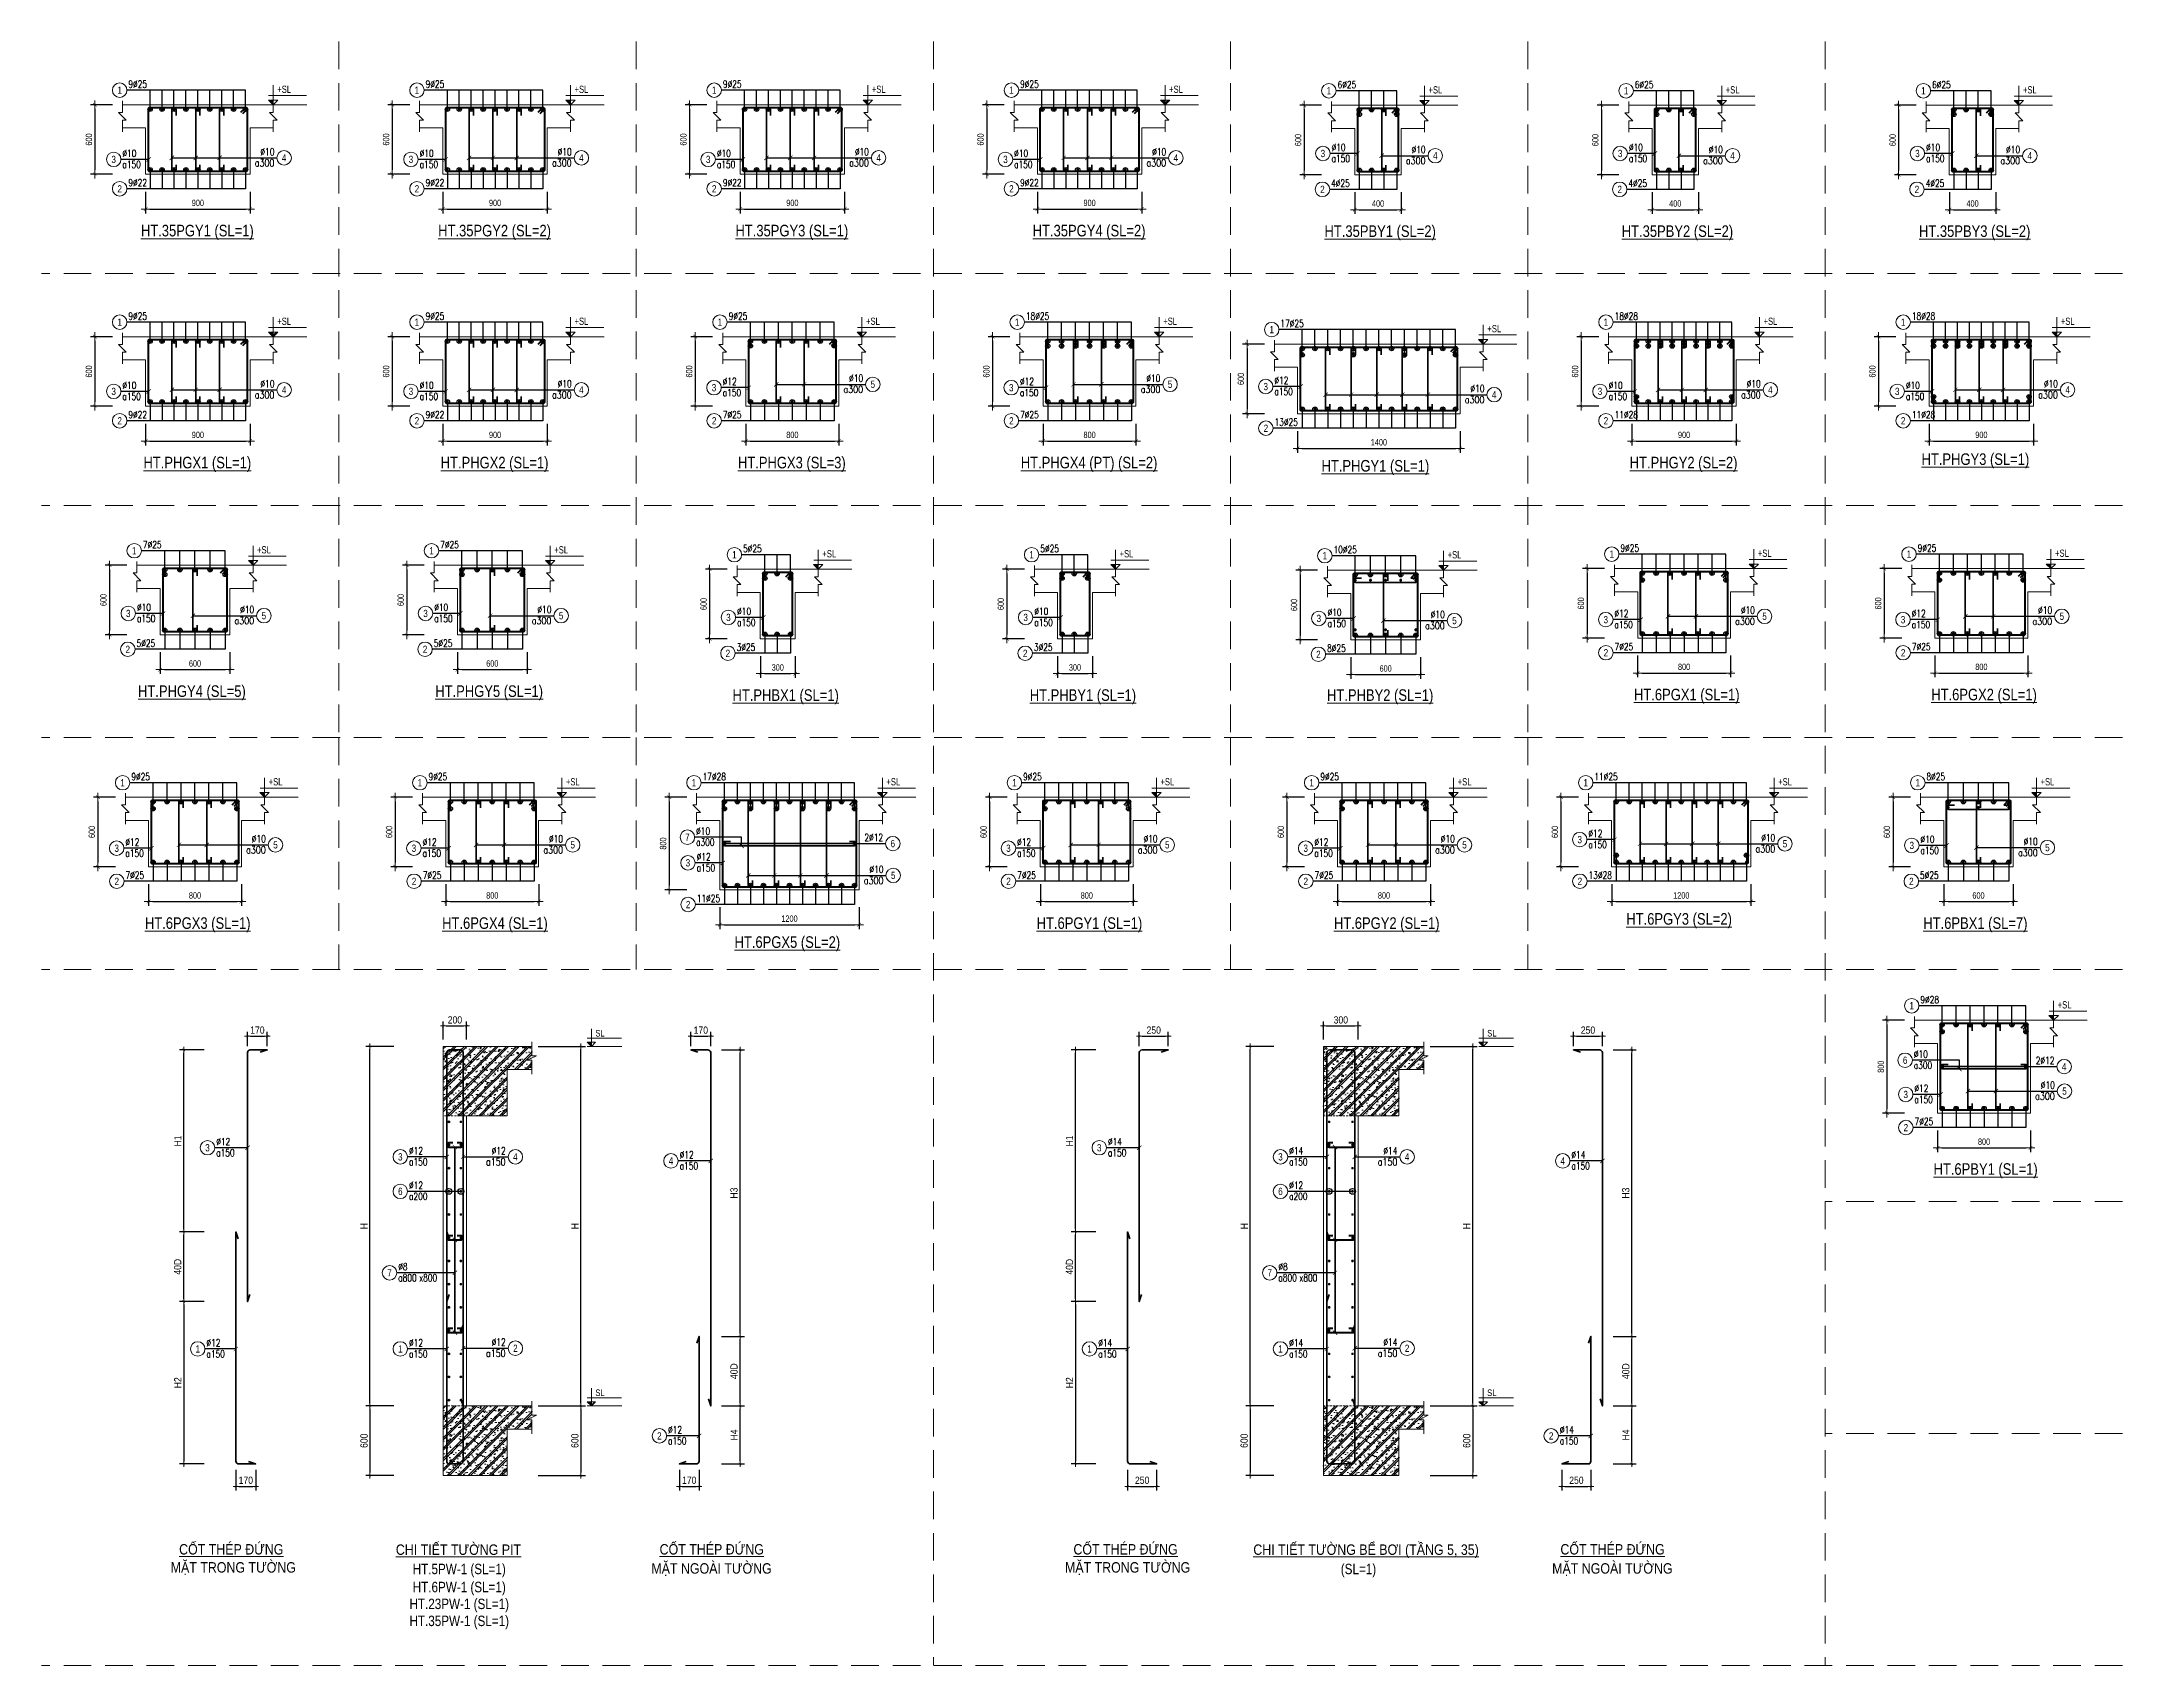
# Model space of a CAD drawing. Header units: millimetres. Extents: x 225489 to 327520, y -235866 to -221866.
# Drawn here: x 309589 to 327520, y -235866 to -221866 of the extents above; entities that cross this region are included whole.
import ezdxf
from ezdxf.enums import TextEntityAlignment as Align

# ---------------------------------------------------------------- set-up
doc = ezdxf.new("R2010")
doc.units = ezdxf.units.MM
doc.header["$PDMODE"] = 3
doc.linetypes.add('HIDDEN', pattern=[9.525, 6.35, -3.175])
doc.linetypes.add('HIDDEN2', pattern=[4.7625, 3.175, -1.5875])
doc.layers.get('0').update_dxf_attribs({"lineweight": 20})
doc.layers.get('Defpoints').update_dxf_attribs({"color": 151, "lineweight": 9})
for name, color, linetype, lineweight in [('kata_text', 7, 'Continuous', 30), ('NDC_S_ANNO', 7, 'Continuous', 20), ('NDC_S_CONTINUOUS', 3, 'Continuous', 20), ('NDC_S_DIM', 1, 'Continuous', 15), ('NDC_S_HATCH MATERIAL', 8, 'Continuous', 13), ('NDC_S_HIDDEN', 8, 'HIDDEN2', 13), ('NDC_S_LEADER', 1, 'Continuous', 15), ('NDC_S_REBAR', 4, 'Continuous', 35), ('NDC_S_STIRRUP', 4, 'Continuous', 40), ('NDC_S_TEXT SYMBOL', 7, 'Continuous', 20), ('NDC_S_THIN LINE', 8, 'Continuous', 9), ('NDC_S_VN TEXT', 7, 'Continuous', 20)]:
    doc.layers.add(name, color=color, linetype=linetype, lineweight=lineweight)
doc.styles.add('ARIAL', font='arial.ttf', dxfattribs={"width": 0.8})
doc.styles.add('NDC_ANNO', font='', dxfattribs={"width": 0.8})
doc.styles.add('NDC_ARIAL', font='arial.ttf', dxfattribs={"width": 0.85})
doc.styles.add('NDC_DIM', font='', dxfattribs={"width": 0.75})
doc.styles.add('NDC_EN TXT', font='romans.shx', dxfattribs={"width": 0.8})
doc.styles.add('NDC_ROMANS', font='romans.shx', dxfattribs={"width": 0.8})
doc.styles.get('NDC_ANNO').set_extended_font_data('Dotum')
doc.styles.get('NDC_DIM').set_extended_font_data('Dotum')
doc.dimstyles.new('NDC_1-25', dxfattribs={"dimscale": 25, "dimtxt": 2.5, "dimasz": 1, "dimexe": 1.5, "dimexo": 0, "dimgap": 0.8, "dimtad": 1, "dimdec": 0, "dimdsep": 46, "dimtxsty": 'NDC_ARIAL', "dimblk": 'DIMMARK', "dimcen": 49999.938995, "dimdle": 1.5, "dimclrd": 1, "dimclre": 1, "dimclrt": 3, "dimadec": 0, "dimazin": 0, "dimtfac": 1, "dimtdec": 0, "dimtix": 1, "dimtmove": 2, "dimatfit": 3, "dimfxl": 8, "dimarcsym": 0})
doc.dimstyles.new('NDC_dim_25', dxfattribs={"dimscale": 25, "dimtxt": 2.2, "dimasz": 1.5, "dimexe": 1.5, "dimexo": 2.5, "dimgap": 1, "dimtad": 1, "dimdec": 0, "dimzin": 0, "dimdsep": 46, "dimtxsty": 'NDC_DIM', "dimblk": 'DIMMARK', "dimcen": 0.09, "dimdle": 1.2, "dimclrd": 1, "dimclre": 1, "dimclrt": 3, "dimadec": 0, "dimazin": 0, "dimtfac": 1, "dimtdec": 0, "dimtix": 1, "dimtofl": 0, "dimtmove": 0, "dimatfit": 3, "dimfxl": 6, "dimfxlon": 1, "dimtolj": 1, "dimtzin": 0, "dimarcsym": 0})

msp = doc.modelspace()

# ---------------------------------------------------------------- texts
at = {"layer": 'kata_text', "color": 3, "style": 'NDC_ROMANS', "width": 0.75}
for p in [(312843, -232555.2), (320427.6, -232555.2)]:
    msp.add_text('x800', height=62.5, dxfattribs=at).set_placement(p)
at = {"layer": 'NDC_S_VN TEXT', "style": 'NDC_ARIAL', "width": 0.85}
for s, p in [('%%UCHI TIẾT TƯỜNG PIT', (312641.9, -234912.9)), ('%%UCHI TIẾT TƯỜNG BỂ BƠI (TẦNG 5, 35)', (320031.1, -234912.9))]:
    msp.add_text(s, height=90, rotation=0, dxfattribs=at).set_placement(p)
at = {"layer": 'NDC_S_VN TEXT', "char_height": 90, "attachment_point": 6, "rotation": 0, "style": 'NDC_ARIAL', "bg_fill": 3, "box_fill_scale": 1.2, "bg_fill_color": 256, "bg_fill_transparency": 0}
for s, insert in [('{\\LCỐT THÉP ĐỨNG}', (315813.5, -234865.5)), ('{\\LCỐT THÉP ĐỨNG}', (323576.1, -234865.5)), ('MẶT TRONG TƯỜNG', (311780.8, -235030.7)), ('MẶT TRONG TƯỜNG', (319487.2, -235030.7))]:
    msp.add_mtext(s, dxfattribs=dict(at, insert=insert))

# ---------------------------------------------------------------- blocks, each defined once
blk = doc.blocks.new('kata_block_TD')
at = {"color": 6, "linetype": 'ByBlock', "lineweight": -2, "style": 'ARIAL', "width": 0.8}
blk.add_attdef('SECTDET2', text='', height=5, dxfattribs=at).set_placement((0, 7.97), align=Align.CENTER)
at = {"color": 0, "linetype": 'ByBlock', "lineweight": -2, "style": 'ARIAL', "width": 0.8}
blk.add_attdef('SECTDET1', text='', height=5, dxfattribs=at).set_placement((0, 1.47), align=Align.CENTER)
at = {"color": 3, "lineweight": 25, "style": 'ARIAL', "width": 0.8}
blk.add_attdef('SSCALE', text='', height=2.5, dxfattribs=at).set_placement((0, -4), align=Align.CENTER)
blk = doc.blocks.new('kata_block_CT')
at = {"layer": 'NDC_S_ANNO'}
blk.add_hatch(color=3, dxfattribs=at).paths.add_polyline_path([(0, 1.6), (-1.61, 1.6), (0, 0)])
at = {"layer": 'NDC_S_ANNO', "ltscale": 50}
h = blk.add_hatch(dxfattribs=at)
h.set_pattern_fill('ANSI31', color=256, scale=1.406, style=0)
h.paths.add_polyline_path([(0, 1.6), (0, 0), (1.61, 1.6)])
for p, q in [((11.56, 0), (-1.64, 0)), ((-1.59, 3.14), (11.47, 3.14))]:
    blk.add_line(p, q, dxfattribs=at)
at = {"layer": 'NDC_S_ANNO', "color": 8, "ltscale": 50}
blk.add_lwpolyline([(0, 0), (-1.61, 1.6), (0, 1.6)], dxfattribs=at)
at = {"layer": 'NDC_S_ANNO', "ltscale": 50}
for points in [[(0, 0), (-1.61, 1.6), (0, 1.6)], [(0, 6.69), (0, 0)], [(0, 0), (1.61, 1.6), (0, 1.6)]]:
    blk.add_lwpolyline(points, dxfattribs=at)
at = {"layer": 'NDC_S_TEXT SYMBOL', "color": 3, "style": 'NDC_ANNO', "width": 0.8}
blk.add_attdef('CT', (1.41, 4.07), '', height=2.5, dxfattribs=at)
blk = doc.blocks.new('DIMMARK')
at = {"layer": 'NDC_S_DIM', "color": 1}
blk.add_line((-1.5, 0), (1, 0), dxfattribs=at)
at = {"layer": 'NDC_S_DIM', "color": 2, "const_width": 0.1}
blk.add_lwpolyline([(-0.42, -0.42), (0.42, 0.42)], dxfattribs=at)
blk = doc.blocks.new('*D339')
at = {"layer": 'Defpoints', "color": 0, "transparency": 16777216}
for p in [(310486, -223010), (311386, -223010), (311386, -223310)]:
    blk.add_point(p, dxfattribs=at)
at = {"layer": 'NDC_S_DIM', "color": 1, "lineweight": -2, "transparency": 16777216}
for p, q in [((310486, -223160), (310486, -223347)), ((311386, -223160), (311386, -223347)), ((310523, -223310), (311348, -223310))]:
    blk.add_line(p, q, dxfattribs=at)
at = {"layer": 'NDC_S_DIM', "color": 1, "lineweight": -2, "transparency": 16777216, "xscale": 37.5, "yscale": 37.5, "zscale": 37.5, "rotation": 180}
blk.add_blockref('DIMMARK', (310486, -223310), dxfattribs=at)
at = {"layer": 'NDC_S_DIM', "color": 1, "lineweight": -2, "transparency": 16777216, "xscale": 37.5, "yscale": 37.5, "zscale": 37.5}
blk.add_blockref('DIMMARK', (311386, -223310), dxfattribs=at)
at = {"layer": 'NDC_S_DIM', "color": 3, "transparency": 16777216, "insert": (310936, -223257), "char_height": 55, "attachment_point": 5, "style": 'NDC_DIM'}
blk.add_mtext('\\A1;900', dxfattribs=at)
blk = doc.blocks.new('kata_block_THEP')
at = {"layer": 'NDC_S_REBAR', "color": 0}
for p, q in [((-0.5, 0), (0.5, 0)), ((-0.35, 0.35), (0.35, -0.35)), ((0.35, 0.35), (-0.35, -0.35)), ((0, 0.5), (0, -0.5))]:
    blk.add_line(p, q, dxfattribs=at)
at = {"layer": 'NDC_S_REBAR', "color": 0, "const_width": 0.0833}
blk.add_lwpolyline([(-0.5, 0, 1), (0.5, 0, 1), (-0.5, 0, 1)], format="xyb", dxfattribs=at)
blk = doc.blocks.new('*U11')
blk.add_circle((-2.5, 0), 2.5)
at = {"layer": 'NDC_S_VN TEXT', "color": 7, "style": 'ARIAL', "width": 0.8}
blk.add_attdef('SH2', text='', height=2.5, dxfattribs=at).set_placement((-2.5, 0), align=Align.MIDDLE)
at = {"layer": 'NDC_S_VN TEXT', "color": 3, "style": 'NDC_EN TXT', "width": 0.75}
blk.add_attdef('DK1', (0.5, 0.85), '', height=2.5, dxfattribs=at)
blk = doc.blocks.new('*U12')
blk.add_circle((-2.5, 0), 2.5)
at = {"layer": 'NDC_S_VN TEXT', "color": 7, "style": 'ARIAL', "width": 0.8}
blk.add_attdef('SH2', text='', height=2.5, dxfattribs=at).set_placement((-2.5, 0), align=Align.MIDDLE)
at = {"layer": 'NDC_S_VN TEXT', "color": 3, "style": 'NDC_EN TXT', "width": 0.75}
for tag, p in [('DK1', (0.5, 0.85)), ('KC1', (0.5, -2.97))]:
    blk.add_attdef(tag, p, '', height=2.5, dxfattribs=at)
blk = doc.blocks.new('*U15')
blk.add_circle((2.5, 0), 2.5)
at = {"layer": 'NDC_S_VN TEXT', "color": 3, "style": 'NDC_EN TXT'}
for tag, width, p in [('DK2', 0.75, (-0.85, 0.85)), ('KC2', 0.8, (-0.85, -2.97))]:
    blk.add_attdef(tag, text='', height=2.5, dxfattribs=dict(at, width=width)).set_placement(p, align=Align.RIGHT)
at = {"layer": 'NDC_S_VN TEXT', "color": 7, "style": 'ARIAL', "width": 0.8}
blk.add_attdef('SH3', text='', height=2.5, dxfattribs=at).set_placement((2.5, 0), align=Align.MIDDLE)
blk = doc.blocks.new('*D340')
at = {"layer": 'Defpoints', "color": 0, "transparency": 16777216}
for p in [(310555, -222410), (310049, -223010), (310555, -223010)]:
    blk.add_point(p, dxfattribs=at)
at = {"layer": 'NDC_S_DIM', "color": 1, "lineweight": -2, "transparency": 16777216}
for p, q in [((310199, -222410), (310012, -222410)), ((310049, -222447), (310049, -222972)), ((310199, -223010), (310012, -223010))]:
    blk.add_line(p, q, dxfattribs=at)
at = {"layer": 'NDC_S_DIM', "color": 1, "lineweight": -2, "transparency": 16777216, "xscale": 37.5, "yscale": 37.5, "zscale": 37.5}
for p, rotation in [((310049, -222410), 90), ((310049, -223010), 270)]:
    blk.add_blockref('DIMMARK', p, dxfattribs=dict(at, rotation=rotation))
at = {"layer": 'NDC_S_DIM', "color": 3, "transparency": 16777216, "insert": (309997, -222710), "char_height": 55, "attachment_point": 5, "rotation": 90, "style": 'NDC_DIM'}
blk.add_mtext('\\A1;600', dxfattribs=at)
blk = doc.blocks.new('*D341')
at = {"layer": 'Defpoints', "color": 0, "transparency": 16777216}
for p in [(313047, -223010), (313947, -223010), (313947, -223310)]:
    blk.add_point(p, dxfattribs=at)
at = {"layer": 'NDC_S_DIM', "color": 1, "lineweight": -2, "transparency": 16777216}
for p, q in [((313047, -223160), (313047, -223347)), ((313947, -223160), (313947, -223347)), ((313085, -223310), (313910, -223310))]:
    blk.add_line(p, q, dxfattribs=at)
at = {"layer": 'NDC_S_DIM', "color": 1, "lineweight": -2, "transparency": 16777216, "xscale": 37.5, "yscale": 37.5, "zscale": 37.5, "rotation": 180}
blk.add_blockref('DIMMARK', (313047, -223310), dxfattribs=at)
at = {"layer": 'NDC_S_DIM', "color": 1, "lineweight": -2, "transparency": 16777216, "xscale": 37.5, "yscale": 37.5, "zscale": 37.5}
blk.add_blockref('DIMMARK', (313947, -223310), dxfattribs=at)
at = {"layer": 'NDC_S_DIM', "color": 3, "transparency": 16777216, "insert": (313497, -223257), "char_height": 55, "attachment_point": 5, "style": 'NDC_DIM'}
blk.add_mtext('\\A1;900', dxfattribs=at)
blk = doc.blocks.new('*D342')
at = {"layer": 'Defpoints', "color": 0, "transparency": 16777216}
for p in [(313117, -222410), (312611, -223010), (313117, -223010)]:
    blk.add_point(p, dxfattribs=at)
at = {"layer": 'NDC_S_DIM', "color": 1, "lineweight": -2, "transparency": 16777216}
for p, q in [((312761, -222410), (312573, -222410)), ((312611, -222447), (312611, -222972)), ((312761, -223010), (312573, -223010))]:
    blk.add_line(p, q, dxfattribs=at)
at = {"layer": 'NDC_S_DIM', "color": 1, "lineweight": -2, "transparency": 16777216, "xscale": 37.5, "yscale": 37.5, "zscale": 37.5}
for p, rotation in [((312611, -222410), 90), ((312611, -223010), 270)]:
    blk.add_blockref('DIMMARK', p, dxfattribs=dict(at, rotation=rotation))
at = {"layer": 'NDC_S_DIM', "color": 3, "transparency": 16777216, "insert": (312558, -222710), "char_height": 55, "attachment_point": 5, "rotation": 90, "style": 'NDC_DIM'}
blk.add_mtext('\\A1;600', dxfattribs=at)
blk = doc.blocks.new('*D343')
at = {"layer": 'Defpoints', "color": 0, "transparency": 16777216}
for p in [(315609, -223010), (316509, -223010), (316509, -223310)]:
    blk.add_point(p, dxfattribs=at)
at = {"layer": 'NDC_S_DIM', "color": 1, "lineweight": -2, "transparency": 16777216}
for p, q in [((315609, -223160), (315609, -223347)), ((316509, -223160), (316509, -223347)), ((315646, -223310), (316471, -223310))]:
    blk.add_line(p, q, dxfattribs=at)
at = {"layer": 'NDC_S_DIM', "color": 1, "lineweight": -2, "transparency": 16777216, "xscale": 37.5, "yscale": 37.5, "zscale": 37.5, "rotation": 180}
blk.add_blockref('DIMMARK', (315609, -223310), dxfattribs=at)
at = {"layer": 'NDC_S_DIM', "color": 1, "lineweight": -2, "transparency": 16777216, "xscale": 37.5, "yscale": 37.5, "zscale": 37.5}
blk.add_blockref('DIMMARK', (316509, -223310), dxfattribs=at)
at = {"layer": 'NDC_S_DIM', "color": 3, "transparency": 16777216, "insert": (316059, -223257), "char_height": 55, "attachment_point": 5, "style": 'NDC_DIM'}
blk.add_mtext('\\A1;900', dxfattribs=at)
blk = doc.blocks.new('*D344')
at = {"layer": 'Defpoints', "color": 0, "transparency": 16777216}
for p in [(315678, -222410), (315172, -223010), (315678, -223010)]:
    blk.add_point(p, dxfattribs=at)
at = {"layer": 'NDC_S_DIM', "color": 1, "lineweight": -2, "transparency": 16777216}
for p, q in [((315322, -222410), (315135, -222410)), ((315172, -222447), (315172, -222972)), ((315322, -223010), (315135, -223010))]:
    blk.add_line(p, q, dxfattribs=at)
at = {"layer": 'NDC_S_DIM', "color": 1, "lineweight": -2, "transparency": 16777216, "xscale": 37.5, "yscale": 37.5, "zscale": 37.5}
for p, rotation in [((315172, -222410), 90), ((315172, -223010), 270)]:
    blk.add_blockref('DIMMARK', p, dxfattribs=dict(at, rotation=rotation))
at = {"layer": 'NDC_S_DIM', "color": 3, "transparency": 16777216, "insert": (315120, -222710), "char_height": 55, "attachment_point": 5, "rotation": 90, "style": 'NDC_DIM'}
blk.add_mtext('\\A1;600', dxfattribs=at)
blk = doc.blocks.new('*D345')
at = {"layer": 'Defpoints', "color": 0, "transparency": 16777216}
for p in [(318170, -223010), (319070, -223010), (319070, -223310)]:
    blk.add_point(p, dxfattribs=at)
at = {"layer": 'NDC_S_DIM', "color": 1, "lineweight": -2, "transparency": 16777216}
for p, q in [((318170, -223160), (318170, -223347)), ((319070, -223160), (319070, -223347)), ((318208, -223310), (319033, -223310))]:
    blk.add_line(p, q, dxfattribs=at)
at = {"layer": 'NDC_S_DIM', "color": 1, "lineweight": -2, "transparency": 16777216, "xscale": 37.5, "yscale": 37.5, "zscale": 37.5, "rotation": 180}
blk.add_blockref('DIMMARK', (318170, -223310), dxfattribs=at)
at = {"layer": 'NDC_S_DIM', "color": 1, "lineweight": -2, "transparency": 16777216, "xscale": 37.5, "yscale": 37.5, "zscale": 37.5}
blk.add_blockref('DIMMARK', (319070, -223310), dxfattribs=at)
at = {"layer": 'NDC_S_DIM', "color": 3, "transparency": 16777216, "insert": (318620, -223257), "char_height": 55, "attachment_point": 5, "style": 'NDC_DIM'}
blk.add_mtext('\\A1;900', dxfattribs=at)
blk = doc.blocks.new('*D346')
at = {"layer": 'Defpoints', "color": 0, "transparency": 16777216}
for p in [(318240, -222410), (317734, -223010), (318240, -223010)]:
    blk.add_point(p, dxfattribs=at)
at = {"layer": 'NDC_S_DIM', "color": 1, "lineweight": -2, "transparency": 16777216}
for p, q in [((317884, -222410), (317696, -222410)), ((317734, -222447), (317734, -222972)), ((317884, -223010), (317696, -223010))]:
    blk.add_line(p, q, dxfattribs=at)
at = {"layer": 'NDC_S_DIM', "color": 1, "lineweight": -2, "transparency": 16777216, "xscale": 37.5, "yscale": 37.5, "zscale": 37.5}
for p, rotation in [((317734, -222410), 90), ((317734, -223010), 270)]:
    blk.add_blockref('DIMMARK', p, dxfattribs=dict(at, rotation=rotation))
at = {"layer": 'NDC_S_DIM', "color": 3, "transparency": 16777216, "insert": (317681, -222710), "char_height": 55, "attachment_point": 5, "rotation": 90, "style": 'NDC_DIM'}
blk.add_mtext('\\A1;600', dxfattribs=at)
blk = doc.blocks.new('*D347')
at = {"layer": 'Defpoints', "color": 0, "transparency": 16777216}
for p in [(320906, -223015), (321306, -223015), (321306, -223315)]:
    blk.add_point(p, dxfattribs=at)
at = {"layer": 'NDC_S_DIM', "color": 1, "lineweight": -2, "transparency": 16777216}
for p, q in [((320906, -223165), (320906, -223352)), ((321306, -223165), (321306, -223352)), ((320943, -223315), (321268, -223315))]:
    blk.add_line(p, q, dxfattribs=at)
at = {"layer": 'NDC_S_DIM', "color": 1, "lineweight": -2, "transparency": 16777216, "xscale": 37.5, "yscale": 37.5, "zscale": 37.5, "rotation": 180}
blk.add_blockref('DIMMARK', (320906, -223315), dxfattribs=at)
at = {"layer": 'NDC_S_DIM', "color": 1, "lineweight": -2, "transparency": 16777216, "xscale": 37.5, "yscale": 37.5, "zscale": 37.5}
blk.add_blockref('DIMMARK', (321306, -223315), dxfattribs=at)
at = {"layer": 'NDC_S_DIM', "color": 3, "transparency": 16777216, "insert": (321106, -223262), "char_height": 55, "attachment_point": 5, "style": 'NDC_DIM'}
blk.add_mtext('\\A1;400', dxfattribs=at)
blk = doc.blocks.new('*D348')
at = {"layer": 'Defpoints', "color": 0, "transparency": 16777216}
for p in [(320975, -222415), (320469, -223015), (320975, -223015)]:
    blk.add_point(p, dxfattribs=at)
at = {"layer": 'NDC_S_DIM', "color": 1, "lineweight": -2, "transparency": 16777216}
for p, q in [((320619, -222415), (320432, -222415)), ((320469, -222452), (320469, -222977)), ((320619, -223015), (320432, -223015))]:
    blk.add_line(p, q, dxfattribs=at)
at = {"layer": 'NDC_S_DIM', "color": 1, "lineweight": -2, "transparency": 16777216, "xscale": 37.5, "yscale": 37.5, "zscale": 37.5}
for p, rotation in [((320469, -222415), 90), ((320469, -223015), 270)]:
    blk.add_blockref('DIMMARK', p, dxfattribs=dict(at, rotation=rotation))
at = {"layer": 'NDC_S_DIM', "color": 3, "transparency": 16777216, "insert": (320417, -222715), "char_height": 55, "attachment_point": 5, "rotation": 90, "style": 'NDC_DIM'}
blk.add_mtext('\\A1;600', dxfattribs=at)
blk = doc.blocks.new('*D349')
at = {"layer": 'Defpoints', "color": 0, "transparency": 16777216}
for p in [(323467, -223015), (323867, -223015), (323867, -223315)]:
    blk.add_point(p, dxfattribs=at)
at = {"layer": 'NDC_S_DIM', "color": 1, "lineweight": -2, "transparency": 16777216}
for p, q in [((323467, -223165), (323467, -223352)), ((323867, -223165), (323867, -223352)), ((323505, -223315), (323830, -223315))]:
    blk.add_line(p, q, dxfattribs=at)
at = {"layer": 'NDC_S_DIM', "color": 1, "lineweight": -2, "transparency": 16777216, "xscale": 37.5, "yscale": 37.5, "zscale": 37.5, "rotation": 180}
blk.add_blockref('DIMMARK', (323467, -223315), dxfattribs=at)
at = {"layer": 'NDC_S_DIM', "color": 1, "lineweight": -2, "transparency": 16777216, "xscale": 37.5, "yscale": 37.5, "zscale": 37.5}
blk.add_blockref('DIMMARK', (323867, -223315), dxfattribs=at)
at = {"layer": 'NDC_S_DIM', "color": 3, "transparency": 16777216, "insert": (323667, -223262), "char_height": 55, "attachment_point": 5, "style": 'NDC_DIM'}
blk.add_mtext('\\A1;400', dxfattribs=at)
blk = doc.blocks.new('*D350')
at = {"layer": 'Defpoints', "color": 0, "transparency": 16777216}
for p in [(323537, -222415), (323031, -223015), (323537, -223015)]:
    blk.add_point(p, dxfattribs=at)
at = {"layer": 'NDC_S_DIM', "color": 1, "lineweight": -2, "transparency": 16777216}
for p, q in [((323181, -222415), (322993, -222415)), ((323031, -222452), (323031, -222977)), ((323181, -223015), (322993, -223015))]:
    blk.add_line(p, q, dxfattribs=at)
at = {"layer": 'NDC_S_DIM', "color": 1, "lineweight": -2, "transparency": 16777216, "xscale": 37.5, "yscale": 37.5, "zscale": 37.5}
for p, rotation in [((323031, -222415), 90), ((323031, -223015), 270)]:
    blk.add_blockref('DIMMARK', p, dxfattribs=dict(at, rotation=rotation))
at = {"layer": 'NDC_S_DIM', "color": 3, "transparency": 16777216, "insert": (322978, -222715), "char_height": 55, "attachment_point": 5, "rotation": 90, "style": 'NDC_DIM'}
blk.add_mtext('\\A1;600', dxfattribs=at)
blk = doc.blocks.new('*D351')
at = {"layer": 'Defpoints', "color": 0, "transparency": 16777216}
for p in [(326029, -223015), (326429, -223015), (326429, -223315)]:
    blk.add_point(p, dxfattribs=at)
at = {"layer": 'NDC_S_DIM', "color": 1, "lineweight": -2, "transparency": 16777216}
for p, q in [((326029, -223165), (326029, -223352)), ((326429, -223165), (326429, -223352)), ((326066, -223315), (326391, -223315))]:
    blk.add_line(p, q, dxfattribs=at)
at = {"layer": 'NDC_S_DIM', "color": 1, "lineweight": -2, "transparency": 16777216, "xscale": 37.5, "yscale": 37.5, "zscale": 37.5, "rotation": 180}
blk.add_blockref('DIMMARK', (326029, -223315), dxfattribs=at)
at = {"layer": 'NDC_S_DIM', "color": 1, "lineweight": -2, "transparency": 16777216, "xscale": 37.5, "yscale": 37.5, "zscale": 37.5}
blk.add_blockref('DIMMARK', (326429, -223315), dxfattribs=at)
at = {"layer": 'NDC_S_DIM', "color": 3, "transparency": 16777216, "insert": (326229, -223262), "char_height": 55, "attachment_point": 5, "style": 'NDC_DIM'}
blk.add_mtext('\\A1;400', dxfattribs=at)
blk = doc.blocks.new('*D352')
at = {"layer": 'Defpoints', "color": 0, "transparency": 16777216}
for p in [(326098, -222415), (325592, -223015), (326098, -223015)]:
    blk.add_point(p, dxfattribs=at)
at = {"layer": 'NDC_S_DIM', "color": 1, "lineweight": -2, "transparency": 16777216}
for p, q in [((325742, -222415), (325555, -222415)), ((325592, -222452), (325592, -222977)), ((325742, -223015), (325555, -223015))]:
    blk.add_line(p, q, dxfattribs=at)
at = {"layer": 'NDC_S_DIM', "color": 1, "lineweight": -2, "transparency": 16777216, "xscale": 37.5, "yscale": 37.5, "zscale": 37.5}
for p, rotation in [((325592, -222415), 90), ((325592, -223015), 270)]:
    blk.add_blockref('DIMMARK', p, dxfattribs=dict(at, rotation=rotation))
at = {"layer": 'NDC_S_DIM', "color": 3, "transparency": 16777216, "insert": (325540, -222715), "char_height": 55, "attachment_point": 5, "rotation": 90, "style": 'NDC_DIM'}
blk.add_mtext('\\A1;600', dxfattribs=at)
blk = doc.blocks.new('*D354')
at = {"layer": 'Defpoints', "color": 0, "transparency": 16777216}
for p in [(310486, -225010), (311386, -225010), (311386, -225310)]:
    blk.add_point(p, dxfattribs=at)
at = {"layer": 'NDC_S_DIM', "color": 1, "lineweight": -2, "transparency": 16777216}
for p, q in [((310486, -225160), (310486, -225347)), ((311386, -225160), (311386, -225347)), ((310523, -225310), (311348, -225310))]:
    blk.add_line(p, q, dxfattribs=at)
at = {"layer": 'NDC_S_DIM', "color": 1, "lineweight": -2, "transparency": 16777216, "xscale": 37.5, "yscale": 37.5, "zscale": 37.5, "rotation": 180}
blk.add_blockref('DIMMARK', (310486, -225310), dxfattribs=at)
at = {"layer": 'NDC_S_DIM', "color": 1, "lineweight": -2, "transparency": 16777216, "xscale": 37.5, "yscale": 37.5, "zscale": 37.5}
blk.add_blockref('DIMMARK', (311386, -225310), dxfattribs=at)
at = {"layer": 'NDC_S_DIM', "color": 3, "transparency": 16777216, "insert": (310936, -225257), "char_height": 55, "attachment_point": 5, "style": 'NDC_DIM'}
blk.add_mtext('\\A1;900', dxfattribs=at)
blk = doc.blocks.new('*D355')
at = {"layer": 'Defpoints', "color": 0, "transparency": 16777216}
for p in [(310555, -224410), (310049, -225010), (310555, -225010)]:
    blk.add_point(p, dxfattribs=at)
at = {"layer": 'NDC_S_DIM', "color": 1, "lineweight": -2, "transparency": 16777216}
for p, q in [((310199, -224410), (310012, -224410)), ((310049, -224447), (310049, -224972)), ((310199, -225010), (310012, -225010))]:
    blk.add_line(p, q, dxfattribs=at)
at = {"layer": 'NDC_S_DIM', "color": 1, "lineweight": -2, "transparency": 16777216, "xscale": 37.5, "yscale": 37.5, "zscale": 37.5}
for p, rotation in [((310049, -224410), 90), ((310049, -225010), 270)]:
    blk.add_blockref('DIMMARK', p, dxfattribs=dict(at, rotation=rotation))
at = {"layer": 'NDC_S_DIM', "color": 3, "transparency": 16777216, "insert": (309997, -224710), "char_height": 55, "attachment_point": 5, "rotation": 90, "style": 'NDC_DIM'}
blk.add_mtext('\\A1;600', dxfattribs=at)
blk = doc.blocks.new('*D357')
at = {"layer": 'Defpoints', "color": 0, "transparency": 16777216}
for p in [(313047, -225010), (313947, -225010), (313947, -225310)]:
    blk.add_point(p, dxfattribs=at)
at = {"layer": 'NDC_S_DIM', "color": 1, "lineweight": -2, "transparency": 16777216}
for p, q in [((313047, -225160), (313047, -225347)), ((313947, -225160), (313947, -225347)), ((313085, -225310), (313910, -225310))]:
    blk.add_line(p, q, dxfattribs=at)
at = {"layer": 'NDC_S_DIM', "color": 1, "lineweight": -2, "transparency": 16777216, "xscale": 37.5, "yscale": 37.5, "zscale": 37.5, "rotation": 180}
blk.add_blockref('DIMMARK', (313047, -225310), dxfattribs=at)
at = {"layer": 'NDC_S_DIM', "color": 1, "lineweight": -2, "transparency": 16777216, "xscale": 37.5, "yscale": 37.5, "zscale": 37.5}
blk.add_blockref('DIMMARK', (313947, -225310), dxfattribs=at)
at = {"layer": 'NDC_S_DIM', "color": 3, "transparency": 16777216, "insert": (313497, -225257), "char_height": 55, "attachment_point": 5, "style": 'NDC_DIM'}
blk.add_mtext('\\A1;900', dxfattribs=at)
blk = doc.blocks.new('*D356')
at = {"layer": 'Defpoints', "color": 0, "transparency": 16777216}
for p in [(313117, -224410), (312611, -225010), (313117, -225010)]:
    blk.add_point(p, dxfattribs=at)
at = {"layer": 'NDC_S_DIM', "color": 1, "lineweight": -2, "transparency": 16777216}
for p, q in [((312761, -224410), (312573, -224410)), ((312611, -224447), (312611, -224972)), ((312761, -225010), (312573, -225010))]:
    blk.add_line(p, q, dxfattribs=at)
at = {"layer": 'NDC_S_DIM', "color": 1, "lineweight": -2, "transparency": 16777216, "xscale": 37.5, "yscale": 37.5, "zscale": 37.5}
for p, rotation in [((312611, -224410), 90), ((312611, -225010), 270)]:
    blk.add_blockref('DIMMARK', p, dxfattribs=dict(at, rotation=rotation))
at = {"layer": 'NDC_S_DIM', "color": 3, "transparency": 16777216, "insert": (312558, -224710), "char_height": 55, "attachment_point": 5, "rotation": 90, "style": 'NDC_DIM'}
blk.add_mtext('\\A1;600', dxfattribs=at)
blk = doc.blocks.new('*D358')
at = {"layer": 'Defpoints', "color": 0, "transparency": 16777216}
for p in [(315659, -225010), (316459, -225010), (316459, -225310)]:
    blk.add_point(p, dxfattribs=at)
at = {"layer": 'NDC_S_DIM', "color": 1, "lineweight": -2, "transparency": 16777216}
for p, q in [((315659, -225160), (315659, -225347)), ((316459, -225160), (316459, -225347)), ((315696, -225310), (316421, -225310))]:
    blk.add_line(p, q, dxfattribs=at)
at = {"layer": 'NDC_S_DIM', "color": 1, "lineweight": -2, "transparency": 16777216, "xscale": 37.5, "yscale": 37.5, "zscale": 37.5, "rotation": 180}
blk.add_blockref('DIMMARK', (315659, -225310), dxfattribs=at)
at = {"layer": 'NDC_S_DIM', "color": 1, "lineweight": -2, "transparency": 16777216, "xscale": 37.5, "yscale": 37.5, "zscale": 37.5}
blk.add_blockref('DIMMARK', (316459, -225310), dxfattribs=at)
at = {"layer": 'NDC_S_DIM', "color": 3, "transparency": 16777216, "insert": (316059, -225257), "char_height": 55, "attachment_point": 5, "style": 'NDC_DIM'}
blk.add_mtext('\\A1;800', dxfattribs=at)
blk = doc.blocks.new('*D359')
at = {"layer": 'Defpoints', "color": 0, "transparency": 16777216}
for p in [(315728, -224410), (315222, -225010), (315728, -225010)]:
    blk.add_point(p, dxfattribs=at)
at = {"layer": 'NDC_S_DIM', "color": 1, "lineweight": -2, "transparency": 16777216}
for p, q in [((315372, -224410), (315185, -224410)), ((315222, -224447), (315222, -224972)), ((315372, -225010), (315185, -225010))]:
    blk.add_line(p, q, dxfattribs=at)
at = {"layer": 'NDC_S_DIM', "color": 1, "lineweight": -2, "transparency": 16777216, "xscale": 37.5, "yscale": 37.5, "zscale": 37.5}
for p, rotation in [((315222, -224410), 90), ((315222, -225010), 270)]:
    blk.add_blockref('DIMMARK', p, dxfattribs=dict(at, rotation=rotation))
at = {"layer": 'NDC_S_DIM', "color": 3, "transparency": 16777216, "insert": (315170, -224710), "char_height": 55, "attachment_point": 5, "rotation": 90, "style": 'NDC_DIM'}
blk.add_mtext('\\A1;600', dxfattribs=at)
blk = doc.blocks.new('*D360')
at = {"layer": 'Defpoints', "color": 0, "transparency": 16777216}
for p in [(318220, -225010), (319020, -225010), (319020, -225310)]:
    blk.add_point(p, dxfattribs=at)
at = {"layer": 'NDC_S_DIM', "color": 1, "lineweight": -2, "transparency": 16777216}
for p, q in [((318220, -225160), (318220, -225347)), ((319020, -225160), (319020, -225347)), ((318258, -225310), (318983, -225310))]:
    blk.add_line(p, q, dxfattribs=at)
at = {"layer": 'NDC_S_DIM', "color": 1, "lineweight": -2, "transparency": 16777216, "xscale": 37.5, "yscale": 37.5, "zscale": 37.5, "rotation": 180}
blk.add_blockref('DIMMARK', (318220, -225310), dxfattribs=at)
at = {"layer": 'NDC_S_DIM', "color": 1, "lineweight": -2, "transparency": 16777216, "xscale": 37.5, "yscale": 37.5, "zscale": 37.5}
blk.add_blockref('DIMMARK', (319020, -225310), dxfattribs=at)
at = {"layer": 'NDC_S_DIM', "color": 3, "transparency": 16777216, "insert": (318620, -225257), "char_height": 55, "attachment_point": 5, "style": 'NDC_DIM'}
blk.add_mtext('\\A1;800', dxfattribs=at)
blk = doc.blocks.new('*D361')
at = {"layer": 'Defpoints', "color": 0, "transparency": 16777216}
for p in [(318220, -224410), (317784, -225010), (318220, -225010)]:
    blk.add_point(p, dxfattribs=at)
at = {"layer": 'NDC_S_DIM', "color": 1, "lineweight": -2, "transparency": 16777216}
for p, q in [((317934, -224410), (317746, -224410)), ((317784, -224447), (317784, -224972)), ((317934, -225010), (317746, -225010))]:
    blk.add_line(p, q, dxfattribs=at)
at = {"layer": 'NDC_S_DIM', "color": 1, "lineweight": -2, "transparency": 16777216, "xscale": 37.5, "yscale": 37.5, "zscale": 37.5}
for p, rotation in [((317784, -224410), 90), ((317784, -225010), 270)]:
    blk.add_blockref('DIMMARK', p, dxfattribs=dict(at, rotation=rotation))
at = {"layer": 'NDC_S_DIM', "color": 3, "transparency": 16777216, "insert": (317731, -224710), "char_height": 55, "attachment_point": 5, "rotation": 90, "style": 'NDC_DIM'}
blk.add_mtext('\\A1;600', dxfattribs=at)
blk = doc.blocks.new('*D362')
at = {"layer": 'Defpoints', "color": 0, "transparency": 16777216}
for p in [(320413, -225074), (321813, -225074), (321813, -225374)]:
    blk.add_point(p, dxfattribs=at)
at = {"layer": 'NDC_S_DIM', "color": 1, "lineweight": -2, "transparency": 16777216}
for p, q in [((320413, -225224), (320413, -225411)), ((320450, -225374), (321775, -225374)), ((321813, -225224), (321813, -225411))]:
    blk.add_line(p, q, dxfattribs=at)
at = {"layer": 'NDC_S_DIM', "color": 1, "lineweight": -2, "transparency": 16777216, "xscale": 37.5, "yscale": 37.5, "zscale": 37.5, "rotation": 180}
blk.add_blockref('DIMMARK', (320413, -225374), dxfattribs=at)
at = {"layer": 'NDC_S_DIM', "color": 1, "lineweight": -2, "transparency": 16777216, "xscale": 37.5, "yscale": 37.5, "zscale": 37.5}
blk.add_blockref('DIMMARK', (321813, -225374), dxfattribs=at)
at = {"layer": 'NDC_S_DIM', "color": 3, "transparency": 16777216, "insert": (321113, -225321), "char_height": 55, "attachment_point": 5, "style": 'NDC_DIM'}
blk.add_mtext('\\A1;1400', dxfattribs=at)
blk = doc.blocks.new('*D363')
at = {"layer": 'Defpoints', "color": 0, "transparency": 16777216}
for p in [(320483, -224474), (319977, -225074), (320483, -225074)]:
    blk.add_point(p, dxfattribs=at)
at = {"layer": 'NDC_S_DIM', "color": 1, "lineweight": -2, "transparency": 16777216}
for p, q in [((320127, -224474), (319939, -224474)), ((319977, -224511), (319977, -225036)), ((320127, -225074), (319939, -225074))]:
    blk.add_line(p, q, dxfattribs=at)
at = {"layer": 'NDC_S_DIM', "color": 1, "lineweight": -2, "transparency": 16777216, "xscale": 37.5, "yscale": 37.5, "zscale": 37.5}
for p, rotation in [((319977, -224474), 90), ((319977, -225074), 270)]:
    blk.add_blockref('DIMMARK', p, dxfattribs=dict(at, rotation=rotation))
at = {"layer": 'NDC_S_DIM', "color": 3, "transparency": 16777216, "insert": (319924, -224774), "char_height": 55, "attachment_point": 5, "rotation": 90, "style": 'NDC_DIM'}
blk.add_mtext('\\A1;600', dxfattribs=at)
blk = doc.blocks.new('*D364')
at = {"layer": 'Defpoints', "color": 0, "transparency": 16777216}
for p in [(310611, -226980), (311211, -226980), (311211, -227280)]:
    blk.add_point(p, dxfattribs=at)
at = {"layer": 'NDC_S_DIM', "color": 1, "lineweight": -2, "transparency": 16777216}
for p, q in [((310611, -227130), (310611, -227318)), ((311211, -227130), (311211, -227318)), ((310649, -227280), (311174, -227280))]:
    blk.add_line(p, q, dxfattribs=at)
at = {"layer": 'NDC_S_DIM', "color": 1, "lineweight": -2, "transparency": 16777216, "xscale": 37.5, "yscale": 37.5, "zscale": 37.5, "rotation": 180}
blk.add_blockref('DIMMARK', (310611, -227280), dxfattribs=at)
at = {"layer": 'NDC_S_DIM', "color": 1, "lineweight": -2, "transparency": 16777216, "xscale": 37.5, "yscale": 37.5, "zscale": 37.5}
blk.add_blockref('DIMMARK', (311211, -227280), dxfattribs=at)
at = {"layer": 'NDC_S_DIM', "color": 3, "transparency": 16777216, "insert": (310911, -227228), "char_height": 55, "attachment_point": 5, "style": 'NDC_DIM'}
blk.add_mtext('\\A1;600', dxfattribs=at)
blk = doc.blocks.new('*D365')
at = {"layer": 'Defpoints', "color": 0, "transparency": 16777216}
for p in [(310681, -226380), (310175, -226980), (310681, -226980)]:
    blk.add_point(p, dxfattribs=at)
at = {"layer": 'NDC_S_DIM', "color": 1, "lineweight": -2, "transparency": 16777216}
for p, q in [((310325, -226380), (310137, -226380)), ((310175, -226418), (310175, -226943)), ((310325, -226980), (310137, -226980))]:
    blk.add_line(p, q, dxfattribs=at)
at = {"layer": 'NDC_S_DIM', "color": 1, "lineweight": -2, "transparency": 16777216, "xscale": 37.5, "yscale": 37.5, "zscale": 37.5}
for p, rotation in [((310175, -226380), 90), ((310175, -226980), 270)]:
    blk.add_blockref('DIMMARK', p, dxfattribs=dict(at, rotation=rotation))
at = {"layer": 'NDC_S_DIM', "color": 3, "transparency": 16777216, "insert": (310122, -226680), "char_height": 55, "attachment_point": 5, "rotation": 90, "style": 'NDC_DIM'}
blk.add_mtext('\\A1;600', dxfattribs=at)
blk = doc.blocks.new('*D366')
at = {"layer": 'Defpoints', "color": 0, "transparency": 16777216}
for p in [(313173, -226980), (313773, -226980), (313773, -227280)]:
    blk.add_point(p, dxfattribs=at)
at = {"layer": 'NDC_S_DIM', "color": 1, "lineweight": -2, "transparency": 16777216}
for p, q in [((313173, -227130), (313173, -227318)), ((313773, -227130), (313773, -227318)), ((313210, -227280), (313735, -227280))]:
    blk.add_line(p, q, dxfattribs=at)
at = {"layer": 'NDC_S_DIM', "color": 1, "lineweight": -2, "transparency": 16777216, "xscale": 37.5, "yscale": 37.5, "zscale": 37.5, "rotation": 180}
blk.add_blockref('DIMMARK', (313173, -227280), dxfattribs=at)
at = {"layer": 'NDC_S_DIM', "color": 1, "lineweight": -2, "transparency": 16777216, "xscale": 37.5, "yscale": 37.5, "zscale": 37.5}
blk.add_blockref('DIMMARK', (313773, -227280), dxfattribs=at)
at = {"layer": 'NDC_S_DIM', "color": 3, "transparency": 16777216, "insert": (313473, -227228), "char_height": 55, "attachment_point": 5, "style": 'NDC_DIM'}
blk.add_mtext('\\A1;600', dxfattribs=at)
blk = doc.blocks.new('*D367')
at = {"layer": 'Defpoints', "color": 0, "transparency": 16777216}
for p in [(313242, -226380), (312736, -226980), (313242, -226980)]:
    blk.add_point(p, dxfattribs=at)
at = {"layer": 'NDC_S_DIM', "color": 1, "lineweight": -2, "transparency": 16777216}
for p, q in [((312886, -226380), (312699, -226380)), ((312736, -226418), (312736, -226943)), ((312886, -226980), (312699, -226980))]:
    blk.add_line(p, q, dxfattribs=at)
at = {"layer": 'NDC_S_DIM', "color": 1, "lineweight": -2, "transparency": 16777216, "xscale": 37.5, "yscale": 37.5, "zscale": 37.5}
for p, rotation in [((312736, -226380), 90), ((312736, -226980), 270)]:
    blk.add_blockref('DIMMARK', p, dxfattribs=dict(at, rotation=rotation))
at = {"layer": 'NDC_S_DIM', "color": 3, "transparency": 16777216, "insert": (312684, -226680), "char_height": 55, "attachment_point": 5, "rotation": 90, "style": 'NDC_DIM'}
blk.add_mtext('\\A1;600', dxfattribs=at)
blk = doc.blocks.new('*D368')
at = {"layer": 'Defpoints', "color": 0, "transparency": 16777216}
for p in [(315783, -227015), (316083, -227015), (316083, -227315)]:
    blk.add_point(p, dxfattribs=at)
at = {"layer": 'NDC_S_DIM', "color": 1, "lineweight": -2, "transparency": 16777216}
for p, q in [((315783, -227165), (315783, -227352)), ((316083, -227165), (316083, -227352)), ((315820, -227315), (316045, -227315))]:
    blk.add_line(p, q, dxfattribs=at)
at = {"layer": 'NDC_S_DIM', "color": 1, "lineweight": -2, "transparency": 16777216, "xscale": 37.5, "yscale": 37.5, "zscale": 37.5, "rotation": 180}
blk.add_blockref('DIMMARK', (315783, -227315), dxfattribs=at)
at = {"layer": 'NDC_S_DIM', "color": 1, "lineweight": -2, "transparency": 16777216, "xscale": 37.5, "yscale": 37.5, "zscale": 37.5}
blk.add_blockref('DIMMARK', (316083, -227315), dxfattribs=at)
at = {"layer": 'NDC_S_DIM', "color": 3, "transparency": 16777216, "insert": (315933, -227262), "char_height": 55, "attachment_point": 5, "style": 'NDC_DIM'}
blk.add_mtext('\\A1;300', dxfattribs=at)
blk = doc.blocks.new('*D369')
at = {"layer": 'Defpoints', "color": 0, "transparency": 16777216}
for p in [(315852, -226415), (315346, -227015), (315852, -227015)]:
    blk.add_point(p, dxfattribs=at)
at = {"layer": 'NDC_S_DIM', "color": 1, "lineweight": -2, "transparency": 16777216}
for p, q in [((315496, -226415), (315309, -226415)), ((315346, -226452), (315346, -226977)), ((315496, -227015), (315309, -227015))]:
    blk.add_line(p, q, dxfattribs=at)
at = {"layer": 'NDC_S_DIM', "color": 1, "lineweight": -2, "transparency": 16777216, "xscale": 37.5, "yscale": 37.5, "zscale": 37.5}
for p, rotation in [((315346, -226415), 90), ((315346, -227015), 270)]:
    blk.add_blockref('DIMMARK', p, dxfattribs=dict(at, rotation=rotation))
at = {"layer": 'NDC_S_DIM', "color": 3, "transparency": 16777216, "insert": (315294, -226715), "char_height": 55, "attachment_point": 5, "rotation": 90, "style": 'NDC_DIM'}
blk.add_mtext('\\A1;600', dxfattribs=at)
blk = doc.blocks.new('*D370')
at = {"layer": 'Defpoints', "color": 0, "transparency": 16777216}
for p in [(325855, -225010), (326755, -225010), (326755, -225310)]:
    blk.add_point(p, dxfattribs=at)
at = {"layer": 'NDC_S_DIM', "color": 1, "lineweight": -2, "transparency": 16777216}
for p, q in [((325855, -225160), (325855, -225347)), ((326755, -225160), (326755, -225347)), ((325892, -225310), (326717, -225310))]:
    blk.add_line(p, q, dxfattribs=at)
at = {"layer": 'NDC_S_DIM', "color": 1, "lineweight": -2, "transparency": 16777216, "xscale": 37.5, "yscale": 37.5, "zscale": 37.5, "rotation": 180}
blk.add_blockref('DIMMARK', (325855, -225310), dxfattribs=at)
at = {"layer": 'NDC_S_DIM', "color": 1, "lineweight": -2, "transparency": 16777216, "xscale": 37.5, "yscale": 37.5, "zscale": 37.5}
blk.add_blockref('DIMMARK', (326755, -225310), dxfattribs=at)
at = {"layer": 'NDC_S_DIM', "color": 3, "transparency": 16777216, "insert": (326305, -225257), "char_height": 55, "attachment_point": 5, "style": 'NDC_DIM'}
blk.add_mtext('\\A1;900', dxfattribs=at)
blk = doc.blocks.new('*D371')
at = {"layer": 'Defpoints', "color": 0, "transparency": 16777216}
for p in [(325924, -224410), (325418, -225010), (325924, -225010)]:
    blk.add_point(p, dxfattribs=at)
at = {"layer": 'NDC_S_DIM', "color": 1, "lineweight": -2, "transparency": 16777216}
for p, q in [((325568, -224410), (325381, -224410)), ((325418, -224447), (325418, -224972)), ((325568, -225010), (325381, -225010))]:
    blk.add_line(p, q, dxfattribs=at)
at = {"layer": 'NDC_S_DIM', "color": 1, "lineweight": -2, "transparency": 16777216, "xscale": 37.5, "yscale": 37.5, "zscale": 37.5}
for p, rotation in [((325418, -224410), 90), ((325418, -225010), 270)]:
    blk.add_blockref('DIMMARK', p, dxfattribs=dict(at, rotation=rotation))
at = {"layer": 'NDC_S_DIM', "color": 3, "transparency": 16777216, "insert": (325366, -224710), "char_height": 55, "attachment_point": 5, "rotation": 90, "style": 'NDC_DIM'}
blk.add_mtext('\\A1;600', dxfattribs=at)
blk = doc.blocks.new('*D373')
at = {"layer": 'Defpoints', "color": 0, "transparency": 16777216}
for p in [(323293, -225010), (324193, -225010), (324193, -225310)]:
    blk.add_point(p, dxfattribs=at)
at = {"layer": 'NDC_S_DIM', "color": 1, "lineweight": -2, "transparency": 16777216}
for p, q in [((323293, -225160), (323293, -225347)), ((324193, -225160), (324193, -225347)), ((323331, -225310), (324156, -225310))]:
    blk.add_line(p, q, dxfattribs=at)
at = {"layer": 'NDC_S_DIM', "color": 1, "lineweight": -2, "transparency": 16777216, "xscale": 37.5, "yscale": 37.5, "zscale": 37.5, "rotation": 180}
blk.add_blockref('DIMMARK', (323293, -225310), dxfattribs=at)
at = {"layer": 'NDC_S_DIM', "color": 1, "lineweight": -2, "transparency": 16777216, "xscale": 37.5, "yscale": 37.5, "zscale": 37.5}
blk.add_blockref('DIMMARK', (324193, -225310), dxfattribs=at)
at = {"layer": 'NDC_S_DIM', "color": 3, "transparency": 16777216, "insert": (323743, -225257), "char_height": 55, "attachment_point": 5, "style": 'NDC_DIM'}
blk.add_mtext('\\A1;900', dxfattribs=at)
blk = doc.blocks.new('*D372')
at = {"layer": 'Defpoints', "color": 0, "transparency": 16777216}
for p in [(323363, -224410), (322857, -225010), (323363, -225010)]:
    blk.add_point(p, dxfattribs=at)
at = {"layer": 'NDC_S_DIM', "color": 1, "lineweight": -2, "transparency": 16777216}
for p, q in [((323007, -224410), (322819, -224410)), ((322857, -224447), (322857, -224972)), ((323007, -225010), (322819, -225010))]:
    blk.add_line(p, q, dxfattribs=at)
at = {"layer": 'NDC_S_DIM', "color": 1, "lineweight": -2, "transparency": 16777216, "xscale": 37.5, "yscale": 37.5, "zscale": 37.5}
for p, rotation in [((322857, -224410), 90), ((322857, -225010), 270)]:
    blk.add_blockref('DIMMARK', p, dxfattribs=dict(at, rotation=rotation))
at = {"layer": 'NDC_S_DIM', "color": 3, "transparency": 16777216, "insert": (322804, -224710), "char_height": 55, "attachment_point": 5, "rotation": 90, "style": 'NDC_DIM'}
blk.add_mtext('\\A1;600', dxfattribs=at)
blk = doc.blocks.new('*D374')
at = {"layer": 'Defpoints', "color": 0, "transparency": 16777216}
for p in [(318344, -227015), (318644, -227015), (318644, -227315)]:
    blk.add_point(p, dxfattribs=at)
at = {"layer": 'NDC_S_DIM', "color": 1, "lineweight": -2, "transparency": 16777216}
for p, q in [((318344, -227165), (318344, -227352)), ((318644, -227165), (318644, -227352)), ((318382, -227315), (318607, -227315))]:
    blk.add_line(p, q, dxfattribs=at)
at = {"layer": 'NDC_S_DIM', "color": 1, "lineweight": -2, "transparency": 16777216, "xscale": 37.5, "yscale": 37.5, "zscale": 37.5, "rotation": 180}
blk.add_blockref('DIMMARK', (318344, -227315), dxfattribs=at)
at = {"layer": 'NDC_S_DIM', "color": 1, "lineweight": -2, "transparency": 16777216, "xscale": 37.5, "yscale": 37.5, "zscale": 37.5}
blk.add_blockref('DIMMARK', (318644, -227315), dxfattribs=at)
at = {"layer": 'NDC_S_DIM', "color": 3, "transparency": 16777216, "insert": (318494, -227262), "char_height": 55, "attachment_point": 5, "style": 'NDC_DIM'}
blk.add_mtext('\\A1;300', dxfattribs=at)
blk = doc.blocks.new('*D375')
at = {"layer": 'Defpoints', "color": 0, "transparency": 16777216}
for p in [(318414, -226415), (317908, -227015), (318414, -227015)]:
    blk.add_point(p, dxfattribs=at)
at = {"layer": 'NDC_S_DIM', "color": 1, "lineweight": -2, "transparency": 16777216}
for p, q in [((318058, -226415), (317870, -226415)), ((317908, -226452), (317908, -226977)), ((318058, -227015), (317870, -227015))]:
    blk.add_line(p, q, dxfattribs=at)
at = {"layer": 'NDC_S_DIM', "color": 1, "lineweight": -2, "transparency": 16777216, "xscale": 37.5, "yscale": 37.5, "zscale": 37.5}
for p, rotation in [((317908, -226415), 90), ((317908, -227015), 270)]:
    blk.add_blockref('DIMMARK', p, dxfattribs=dict(at, rotation=rotation))
at = {"layer": 'NDC_S_DIM', "color": 3, "transparency": 16777216, "insert": (317855, -226715), "char_height": 55, "attachment_point": 5, "rotation": 90, "style": 'NDC_DIM'}
blk.add_mtext('\\A1;600', dxfattribs=at)
blk = doc.blocks.new('*D376')
at = {"layer": 'Defpoints', "color": 0, "transparency": 16777216}
for p in [(320871, -227023), (321471, -227023), (321471, -227323)]:
    blk.add_point(p, dxfattribs=at)
at = {"layer": 'NDC_S_DIM', "color": 1, "lineweight": -2, "transparency": 16777216}
for p, q in [((320871, -227173), (320871, -227361)), ((321471, -227173), (321471, -227361)), ((320908, -227323), (321433, -227323))]:
    blk.add_line(p, q, dxfattribs=at)
at = {"layer": 'NDC_S_DIM', "color": 1, "lineweight": -2, "transparency": 16777216, "xscale": 37.5, "yscale": 37.5, "zscale": 37.5, "rotation": 180}
blk.add_blockref('DIMMARK', (320871, -227323), dxfattribs=at)
at = {"layer": 'NDC_S_DIM', "color": 1, "lineweight": -2, "transparency": 16777216, "xscale": 37.5, "yscale": 37.5, "zscale": 37.5}
blk.add_blockref('DIMMARK', (321471, -227323), dxfattribs=at)
at = {"layer": 'NDC_S_DIM', "color": 3, "transparency": 16777216, "insert": (321171, -227271), "char_height": 55, "attachment_point": 5, "style": 'NDC_DIM'}
blk.add_mtext('\\A1;600', dxfattribs=at)
blk = doc.blocks.new('*D377')
at = {"layer": 'Defpoints', "color": 0, "transparency": 16777216}
for p in [(320940, -226423), (320434, -227023), (320940, -227023)]:
    blk.add_point(p, dxfattribs=at)
at = {"layer": 'NDC_S_DIM', "color": 1, "lineweight": -2, "transparency": 16777216}
for p, q in [((320584, -226423), (320397, -226423)), ((320434, -226461), (320434, -226986)), ((320584, -227023), (320397, -227023))]:
    blk.add_line(p, q, dxfattribs=at)
at = {"layer": 'NDC_S_DIM', "color": 1, "lineweight": -2, "transparency": 16777216, "xscale": 37.5, "yscale": 37.5, "zscale": 37.5}
for p, rotation in [((320434, -226423), 90), ((320434, -227023), 270)]:
    blk.add_blockref('DIMMARK', p, dxfattribs=dict(at, rotation=rotation))
at = {"layer": 'NDC_S_DIM', "color": 3, "transparency": 16777216, "insert": (320382, -226723), "char_height": 55, "attachment_point": 5, "rotation": 90, "style": 'NDC_DIM'}
blk.add_mtext('\\A1;600', dxfattribs=at)
blk = doc.blocks.new('*D382')
at = {"layer": 'Defpoints', "color": 0, "transparency": 16777216}
for p in [(323343, -227010), (324143, -227010), (324143, -227310)]:
    blk.add_point(p, dxfattribs=at)
at = {"layer": 'NDC_S_DIM', "color": 1, "lineweight": -2, "transparency": 16777216}
for p, q in [((323343, -227160), (323343, -227347)), ((324143, -227160), (324143, -227347)), ((323381, -227310), (324106, -227310))]:
    blk.add_line(p, q, dxfattribs=at)
at = {"layer": 'NDC_S_DIM', "color": 1, "lineweight": -2, "transparency": 16777216, "xscale": 37.5, "yscale": 37.5, "zscale": 37.5, "rotation": 180}
blk.add_blockref('DIMMARK', (323343, -227310), dxfattribs=at)
at = {"layer": 'NDC_S_DIM', "color": 1, "lineweight": -2, "transparency": 16777216, "xscale": 37.5, "yscale": 37.5, "zscale": 37.5}
blk.add_blockref('DIMMARK', (324143, -227310), dxfattribs=at)
at = {"layer": 'NDC_S_DIM', "color": 3, "transparency": 16777216, "insert": (323743, -227257), "char_height": 55, "attachment_point": 5, "style": 'NDC_DIM'}
blk.add_mtext('\\A1;800', dxfattribs=at)
blk = doc.blocks.new('*D383')
at = {"layer": 'Defpoints', "color": 0, "transparency": 16777216}
for p in [(323413, -226410), (322907, -227010), (323413, -227010)]:
    blk.add_point(p, dxfattribs=at)
at = {"layer": 'NDC_S_DIM', "color": 1, "lineweight": -2, "transparency": 16777216}
for p, q in [((323057, -226410), (322869, -226410)), ((322907, -226447), (322907, -226972)), ((323057, -227010), (322869, -227010))]:
    blk.add_line(p, q, dxfattribs=at)
at = {"layer": 'NDC_S_DIM', "color": 1, "lineweight": -2, "transparency": 16777216, "xscale": 37.5, "yscale": 37.5, "zscale": 37.5}
for p, rotation in [((322907, -226410), 90), ((322907, -227010), 270)]:
    blk.add_blockref('DIMMARK', p, dxfattribs=dict(at, rotation=rotation))
at = {"layer": 'NDC_S_DIM', "color": 3, "transparency": 16777216, "insert": (322854, -226710), "char_height": 55, "attachment_point": 5, "rotation": 90, "style": 'NDC_DIM'}
blk.add_mtext('\\A1;600', dxfattribs=at)
blk = doc.blocks.new('*D384')
at = {"layer": 'Defpoints', "color": 0, "transparency": 16777216}
for p in [(325905, -227010), (326705, -227010), (326705, -227310)]:
    blk.add_point(p, dxfattribs=at)
at = {"layer": 'NDC_S_DIM', "color": 1, "lineweight": -2, "transparency": 16777216}
for p, q in [((325905, -227160), (325905, -227347)), ((326705, -227160), (326705, -227347)), ((325942, -227310), (326667, -227310))]:
    blk.add_line(p, q, dxfattribs=at)
at = {"layer": 'NDC_S_DIM', "color": 1, "lineweight": -2, "transparency": 16777216, "xscale": 37.5, "yscale": 37.5, "zscale": 37.5, "rotation": 180}
blk.add_blockref('DIMMARK', (325905, -227310), dxfattribs=at)
at = {"layer": 'NDC_S_DIM', "color": 1, "lineweight": -2, "transparency": 16777216, "xscale": 37.5, "yscale": 37.5, "zscale": 37.5}
blk.add_blockref('DIMMARK', (326705, -227310), dxfattribs=at)
at = {"layer": 'NDC_S_DIM', "color": 3, "transparency": 16777216, "insert": (326305, -227257), "char_height": 55, "attachment_point": 5, "style": 'NDC_DIM'}
blk.add_mtext('\\A1;800', dxfattribs=at)
blk = doc.blocks.new('*D385')
at = {"layer": 'Defpoints', "color": 0, "transparency": 16777216}
for p in [(325974, -226410), (325468, -227010), (325974, -227010)]:
    blk.add_point(p, dxfattribs=at)
at = {"layer": 'NDC_S_DIM', "color": 1, "lineweight": -2, "transparency": 16777216}
for p, q in [((325618, -226410), (325431, -226410)), ((325468, -226447), (325468, -226972)), ((325618, -227010), (325431, -227010))]:
    blk.add_line(p, q, dxfattribs=at)
at = {"layer": 'NDC_S_DIM', "color": 1, "lineweight": -2, "transparency": 16777216, "xscale": 37.5, "yscale": 37.5, "zscale": 37.5}
for p, rotation in [((325468, -226410), 90), ((325468, -227010), 270)]:
    blk.add_blockref('DIMMARK', p, dxfattribs=dict(at, rotation=rotation))
at = {"layer": 'NDC_S_DIM', "color": 3, "transparency": 16777216, "insert": (325416, -226710), "char_height": 55, "attachment_point": 5, "rotation": 90, "style": 'NDC_DIM'}
blk.add_mtext('\\A1;600', dxfattribs=at)
blk = doc.blocks.new('*D386')
at = {"layer": 'Defpoints', "color": 0, "transparency": 16777216}
for p in [(310511, -228980), (311311, -228980), (311311, -229280)]:
    blk.add_point(p, dxfattribs=at)
at = {"layer": 'NDC_S_DIM', "color": 1, "lineweight": -2, "transparency": 16777216}
for p, q in [((310511, -229130), (310511, -229318)), ((311311, -229130), (311311, -229318)), ((310549, -229280), (311274, -229280))]:
    blk.add_line(p, q, dxfattribs=at)
at = {"layer": 'NDC_S_DIM', "color": 1, "lineweight": -2, "transparency": 16777216, "xscale": 37.5, "yscale": 37.5, "zscale": 37.5, "rotation": 180}
blk.add_blockref('DIMMARK', (310511, -229280), dxfattribs=at)
at = {"layer": 'NDC_S_DIM', "color": 1, "lineweight": -2, "transparency": 16777216, "xscale": 37.5, "yscale": 37.5, "zscale": 37.5}
blk.add_blockref('DIMMARK', (311311, -229280), dxfattribs=at)
at = {"layer": 'NDC_S_DIM', "color": 3, "transparency": 16777216, "insert": (310911, -229228), "char_height": 55, "attachment_point": 5, "style": 'NDC_DIM'}
blk.add_mtext('\\A1;800', dxfattribs=at)
blk = doc.blocks.new('*D387')
at = {"layer": 'Defpoints', "color": 0, "transparency": 16777216}
for p in [(310581, -228380), (310075, -228980), (310581, -228980)]:
    blk.add_point(p, dxfattribs=at)
at = {"layer": 'NDC_S_DIM', "color": 1, "lineweight": -2, "transparency": 16777216}
for p, q in [((310225, -228380), (310037, -228380)), ((310075, -228418), (310075, -228943)), ((310225, -228980), (310037, -228980))]:
    blk.add_line(p, q, dxfattribs=at)
at = {"layer": 'NDC_S_DIM', "color": 1, "lineweight": -2, "transparency": 16777216, "xscale": 37.5, "yscale": 37.5, "zscale": 37.5}
for p, rotation in [((310075, -228380), 90), ((310075, -228980), 270)]:
    blk.add_blockref('DIMMARK', p, dxfattribs=dict(at, rotation=rotation))
at = {"layer": 'NDC_S_DIM', "color": 3, "transparency": 16777216, "insert": (310022, -228680), "char_height": 55, "attachment_point": 5, "rotation": 90, "style": 'NDC_DIM'}
blk.add_mtext('\\A1;600', dxfattribs=at)
blk = doc.blocks.new('*D378')
at = {"layer": 'Defpoints', "color": 0, "transparency": 16777216}
for p in [(313073, -228980), (313873, -228980), (313873, -229280)]:
    blk.add_point(p, dxfattribs=at)
at = {"layer": 'NDC_S_DIM', "color": 1, "lineweight": -2, "transparency": 16777216}
for p, q in [((313073, -229130), (313073, -229318)), ((313873, -229130), (313873, -229318)), ((313110, -229280), (313835, -229280))]:
    blk.add_line(p, q, dxfattribs=at)
at = {"layer": 'NDC_S_DIM', "color": 1, "lineweight": -2, "transparency": 16777216, "xscale": 37.5, "yscale": 37.5, "zscale": 37.5, "rotation": 180}
blk.add_blockref('DIMMARK', (313073, -229280), dxfattribs=at)
at = {"layer": 'NDC_S_DIM', "color": 1, "lineweight": -2, "transparency": 16777216, "xscale": 37.5, "yscale": 37.5, "zscale": 37.5}
blk.add_blockref('DIMMARK', (313873, -229280), dxfattribs=at)
at = {"layer": 'NDC_S_DIM', "color": 3, "transparency": 16777216, "insert": (313473, -229228), "char_height": 55, "attachment_point": 5, "style": 'NDC_DIM'}
blk.add_mtext('\\A1;800', dxfattribs=at)
blk = doc.blocks.new('*D379')
at = {"layer": 'Defpoints', "color": 0, "transparency": 16777216}
for p in [(313142, -228380), (312636, -228980), (313142, -228980)]:
    blk.add_point(p, dxfattribs=at)
at = {"layer": 'NDC_S_DIM', "color": 1, "lineweight": -2, "transparency": 16777216}
for p, q in [((312786, -228380), (312599, -228380)), ((312636, -228418), (312636, -228943)), ((312786, -228980), (312599, -228980))]:
    blk.add_line(p, q, dxfattribs=at)
at = {"layer": 'NDC_S_DIM', "color": 1, "lineweight": -2, "transparency": 16777216, "xscale": 37.5, "yscale": 37.5, "zscale": 37.5}
for p, rotation in [((312636, -228380), 90), ((312636, -228980), 270)]:
    blk.add_blockref('DIMMARK', p, dxfattribs=dict(at, rotation=rotation))
at = {"layer": 'NDC_S_DIM', "color": 3, "transparency": 16777216, "insert": (312584, -228680), "char_height": 55, "attachment_point": 5, "rotation": 90, "style": 'NDC_DIM'}
blk.add_mtext('\\A1;600', dxfattribs=at)
blk = doc.blocks.new('*D380')
at = {"layer": 'Defpoints', "color": 0, "transparency": 16777216}
for p in [(318196, -228980), (318996, -228980), (318996, -229280)]:
    blk.add_point(p, dxfattribs=at)
at = {"layer": 'NDC_S_DIM', "color": 1, "lineweight": -2, "transparency": 16777216}
for p, q in [((318196, -229130), (318196, -229318)), ((318996, -229130), (318996, -229318)), ((318233, -229280), (318958, -229280))]:
    blk.add_line(p, q, dxfattribs=at)
at = {"layer": 'NDC_S_DIM', "color": 1, "lineweight": -2, "transparency": 16777216, "xscale": 37.5, "yscale": 37.5, "zscale": 37.5, "rotation": 180}
blk.add_blockref('DIMMARK', (318196, -229280), dxfattribs=at)
at = {"layer": 'NDC_S_DIM', "color": 1, "lineweight": -2, "transparency": 16777216, "xscale": 37.5, "yscale": 37.5, "zscale": 37.5}
blk.add_blockref('DIMMARK', (318996, -229280), dxfattribs=at)
at = {"layer": 'NDC_S_DIM', "color": 3, "transparency": 16777216, "insert": (318596, -229228), "char_height": 55, "attachment_point": 5, "style": 'NDC_DIM'}
blk.add_mtext('\\A1;800', dxfattribs=at)
blk = doc.blocks.new('*D381')
at = {"layer": 'Defpoints', "color": 0, "transparency": 16777216}
for p in [(318265, -228380), (317759, -228980), (318265, -228980)]:
    blk.add_point(p, dxfattribs=at)
at = {"layer": 'NDC_S_DIM', "color": 1, "lineweight": -2, "transparency": 16777216}
for p, q in [((317909, -228380), (317722, -228380)), ((317759, -228418), (317759, -228943)), ((317909, -228980), (317722, -228980))]:
    blk.add_line(p, q, dxfattribs=at)
at = {"layer": 'NDC_S_DIM', "color": 1, "lineweight": -2, "transparency": 16777216, "xscale": 37.5, "yscale": 37.5, "zscale": 37.5}
for p, rotation in [((317759, -228380), 90), ((317759, -228980), 270)]:
    blk.add_blockref('DIMMARK', p, dxfattribs=dict(at, rotation=rotation))
at = {"layer": 'NDC_S_DIM', "color": 3, "transparency": 16777216, "insert": (317707, -228680), "char_height": 55, "attachment_point": 5, "rotation": 90, "style": 'NDC_DIM'}
blk.add_mtext('\\A1;600', dxfattribs=at)
blk = doc.blocks.new('*D388')
at = {"layer": 'Defpoints', "color": 0, "transparency": 16777216}
for p in [(320757, -228980), (321557, -228980), (321557, -229280)]:
    blk.add_point(p, dxfattribs=at)
at = {"layer": 'NDC_S_DIM', "color": 1, "lineweight": -2, "transparency": 16777216}
for p, q in [((320757, -229130), (320757, -229318)), ((321557, -229130), (321557, -229318)), ((320795, -229280), (321520, -229280))]:
    blk.add_line(p, q, dxfattribs=at)
at = {"layer": 'NDC_S_DIM', "color": 1, "lineweight": -2, "transparency": 16777216, "xscale": 37.5, "yscale": 37.5, "zscale": 37.5, "rotation": 180}
blk.add_blockref('DIMMARK', (320757, -229280), dxfattribs=at)
at = {"layer": 'NDC_S_DIM', "color": 1, "lineweight": -2, "transparency": 16777216, "xscale": 37.5, "yscale": 37.5, "zscale": 37.5}
blk.add_blockref('DIMMARK', (321557, -229280), dxfattribs=at)
at = {"layer": 'NDC_S_DIM', "color": 3, "transparency": 16777216, "insert": (321157, -229228), "char_height": 55, "attachment_point": 5, "style": 'NDC_DIM'}
blk.add_mtext('\\A1;800', dxfattribs=at)
blk = doc.blocks.new('*D389')
at = {"layer": 'Defpoints', "color": 0, "transparency": 16777216}
for p in [(320827, -228380), (320321, -228980), (320827, -228980)]:
    blk.add_point(p, dxfattribs=at)
at = {"layer": 'NDC_S_DIM', "color": 1, "lineweight": -2, "transparency": 16777216}
for p, q in [((320471, -228380), (320283, -228380)), ((320321, -228418), (320321, -228943)), ((320471, -228980), (320283, -228980))]:
    blk.add_line(p, q, dxfattribs=at)
at = {"layer": 'NDC_S_DIM', "color": 1, "lineweight": -2, "transparency": 16777216, "xscale": 37.5, "yscale": 37.5, "zscale": 37.5}
for p, rotation in [((320321, -228380), 90), ((320321, -228980), 270)]:
    blk.add_blockref('DIMMARK', p, dxfattribs=dict(at, rotation=rotation))
at = {"layer": 'NDC_S_DIM', "color": 3, "transparency": 16777216, "insert": (320268, -228680), "char_height": 55, "attachment_point": 5, "rotation": 90, "style": 'NDC_DIM'}
blk.add_mtext('\\A1;600', dxfattribs=at)
blk = doc.blocks.new('*D390')
at = {"layer": 'Defpoints', "color": 0, "transparency": 16777216}
for p in [(325980, -228980), (326580, -228980), (326580, -229280)]:
    blk.add_point(p, dxfattribs=at)
at = {"layer": 'NDC_S_DIM', "color": 1, "lineweight": -2, "transparency": 16777216}
for p, q in [((325980, -229130), (325980, -229318)), ((326580, -229130), (326580, -229318)), ((326018, -229280), (326543, -229280))]:
    blk.add_line(p, q, dxfattribs=at)
at = {"layer": 'NDC_S_DIM', "color": 1, "lineweight": -2, "transparency": 16777216, "xscale": 37.5, "yscale": 37.5, "zscale": 37.5, "rotation": 180}
blk.add_blockref('DIMMARK', (325980, -229280), dxfattribs=at)
at = {"layer": 'NDC_S_DIM', "color": 1, "lineweight": -2, "transparency": 16777216, "xscale": 37.5, "yscale": 37.5, "zscale": 37.5}
blk.add_blockref('DIMMARK', (326580, -229280), dxfattribs=at)
at = {"layer": 'NDC_S_DIM', "color": 3, "transparency": 16777216, "insert": (326280, -229228), "char_height": 55, "attachment_point": 5, "style": 'NDC_DIM'}
blk.add_mtext('\\A1;600', dxfattribs=at)
blk = doc.blocks.new('*D391')
at = {"layer": 'Defpoints', "color": 0, "transparency": 16777216}
for p in [(326050, -228380), (325544, -228980), (326050, -228980)]:
    blk.add_point(p, dxfattribs=at)
at = {"layer": 'NDC_S_DIM', "color": 1, "lineweight": -2, "transparency": 16777216}
for p, q in [((325694, -228380), (325506, -228380)), ((325544, -228418), (325544, -228943)), ((325694, -228980), (325506, -228980))]:
    blk.add_line(p, q, dxfattribs=at)
at = {"layer": 'NDC_S_DIM', "color": 1, "lineweight": -2, "transparency": 16777216, "xscale": 37.5, "yscale": 37.5, "zscale": 37.5}
for p, rotation in [((325544, -228380), 90), ((325544, -228980), 270)]:
    blk.add_blockref('DIMMARK', p, dxfattribs=dict(at, rotation=rotation))
at = {"layer": 'NDC_S_DIM', "color": 3, "transparency": 16777216, "insert": (325491, -228680), "char_height": 55, "attachment_point": 5, "rotation": 90, "style": 'NDC_DIM'}
blk.add_mtext('\\A1;600', dxfattribs=at)
blk = doc.blocks.new('*D396')
at = {"layer": 'Defpoints', "color": 0, "transparency": 16777216}
for p in [(312624, -233629), (312419, -234229), (312624, -234229)]:
    blk.add_point(p, dxfattribs=at)
at = {"layer": 'NDC_S_DIM', "color": 1, "lineweight": -2, "transparency": 16777216}
for p, q in [((312624, -233629), (312382, -233629)), ((312419, -233654), (312419, -234204)), ((312624, -234229), (312382, -234229))]:
    blk.add_line(p, q, dxfattribs=at)
at = {"layer": 'NDC_S_DIM', "color": 1, "lineweight": -2, "transparency": 16777216, "xscale": 25, "yscale": 25, "zscale": 25}
for p, rotation in [((312419, -233629), 90), ((312419, -234229), 270)]:
    blk.add_blockref('DIMMARK', p, dxfattribs=dict(at, rotation=rotation))
at = {"layer": 'NDC_S_DIM', "color": 3, "transparency": 16777216, "insert": (312368, -233929), "char_height": 62.5, "attachment_point": 5, "rotation": 90, "style": 'NDC_ARIAL'}
blk.add_mtext('600', dxfattribs=at)
blk = doc.blocks.new('*D397')
at = {"layer": 'Defpoints', "color": 0, "transparency": 16777216}
for p in [(313251, -230353), (313051, -230469), (313251, -230469)]:
    blk.add_point(p, dxfattribs=at)
at = {"layer": 'NDC_S_DIM', "color": 1, "lineweight": -2, "transparency": 16777216}
for p, q in [((313051, -230469), (313051, -230315)), ((313076, -230353), (313226, -230353)), ((313251, -230469), (313251, -230315))]:
    blk.add_line(p, q, dxfattribs=at)
at = {"layer": 'NDC_S_DIM', "color": 1, "lineweight": -2, "transparency": 16777216, "xscale": 25, "yscale": 25, "zscale": 25, "rotation": 180}
blk.add_blockref('DIMMARK', (313051, -230353), dxfattribs=at)
at = {"layer": 'NDC_S_DIM', "color": 1, "lineweight": -2, "transparency": 16777216, "xscale": 25, "yscale": 25, "zscale": 25}
blk.add_blockref('DIMMARK', (313251, -230353), dxfattribs=at)
at = {"layer": 'NDC_S_DIM', "color": 3, "transparency": 16777216, "insert": (313151, -230301), "char_height": 62.5, "attachment_point": 5, "style": 'NDC_ARIAL'}
blk.add_mtext('200', dxfattribs=at)
blk = doc.blocks.new('*U394')
at = {"layer": 'NDC_S_REBAR', "xscale": 18, "yscale": 18, "zscale": 18}
blk.add_blockref('kata_block_THEP', (0, 0), dxfattribs=at)
blk = doc.blocks.new('*U395')
at = {"layer": 'NDC_S_CONTINUOUS', "color": 0, "linetype": 'ByBlock', "lineweight": -2, "transparency": 16777216}
for p in [(0, 0), (200, 0), (400, 0), (600, 0), (800, 0), (1000, 0), (1200, 0), (1400, 0), (1600, 0), (1800, 0), (2000, 0), (2200, 0), (2400, 0)]:
    blk.add_blockref('*U394', p, dxfattribs=at)
blk = doc.blocks.new('*U392')
at = {"layer": 'NDC_S_REBAR', "xscale": 18, "yscale": 18, "zscale": 18}
blk.add_blockref('kata_block_THEP', (0, 0), dxfattribs=at)
blk = doc.blocks.new('*U393')
at = {"layer": 'NDC_S_CONTINUOUS', "color": 0, "linetype": 'ByBlock', "lineweight": -2, "transparency": 16777216}
for p in [(0, 0), (200, 0), (400, 0), (600, 0), (800, 0), (1000, 0), (1200, 0), (1400, 0), (1600, 0), (1800, 0), (2000, 0), (2200, 0), (2400, 0)]:
    blk.add_blockref('*U392', p, dxfattribs=at)
blk = doc.blocks.new('*D398')
at = {"layer": 'Defpoints', "color": 0, "transparency": 16777216}
for p in [(313869, -230529), (314237, -230529), (313869, -233629)]:
    blk.add_point(p, dxfattribs=at)
at = {"layer": 'NDC_S_DIM', "color": 1, "lineweight": -2, "transparency": 16777216}
for p, q in [((313869, -230529), (314275, -230529)), ((314237, -233604), (314237, -230554)), ((313869, -233629), (314275, -233629))]:
    blk.add_line(p, q, dxfattribs=at)
at = {"layer": 'NDC_S_DIM', "color": 1, "lineweight": -2, "transparency": 16777216, "xscale": 25, "yscale": 25, "zscale": 25}
for p, rotation in [((314237, -230529), 90), ((314237, -233629), 270)]:
    blk.add_blockref('DIMMARK', p, dxfattribs=dict(at, rotation=rotation))
at = {"layer": 'NDC_S_DIM', "color": 3, "transparency": 16777216, "insert": (314186, -232079), "char_height": 62.5, "attachment_point": 5, "rotation": 90, "style": 'NDC_ARIAL'}
blk.add_mtext('H', dxfattribs=at)
blk = doc.blocks.new('*D399')
at = {"layer": 'Defpoints', "color": 0, "transparency": 16777216}
for p in [(313869, -233629), (313869, -234229), (314237, -234229)]:
    blk.add_point(p, dxfattribs=at)
at = {"layer": 'NDC_S_DIM', "color": 1, "lineweight": -2, "transparency": 16777216}
for p, q in [((313869, -233629), (314275, -233629)), ((314237, -233654), (314237, -234204)), ((313869, -234229), (314275, -234229))]:
    blk.add_line(p, q, dxfattribs=at)
at = {"layer": 'NDC_S_DIM', "color": 1, "lineweight": -2, "transparency": 16777216, "xscale": 25, "yscale": 25, "zscale": 25}
for p, rotation in [((314237, -233629), 90), ((314237, -234229), 270)]:
    blk.add_blockref('DIMMARK', p, dxfattribs=dict(at, rotation=rotation))
at = {"layer": 'NDC_S_DIM', "color": 3, "transparency": 16777216, "insert": (314185, -233929), "char_height": 62.5, "attachment_point": 5, "rotation": 90, "style": 'NDC_ARIAL'}
blk.add_mtext('600', dxfattribs=at)
blk = doc.blocks.new('*D400')
at = {"layer": 'Defpoints', "color": 0, "transparency": 16777216}
for p in [(315448, -233629), (315608, -233629), (315448, -234129)]:
    blk.add_point(p, dxfattribs=at)
at = {"layer": 'NDC_S_DIM', "color": 1, "lineweight": -2, "transparency": 16777216}
for p, q in [((315448, -233629), (315645, -233629)), ((315608, -234104), (315608, -233654)), ((315448, -234129), (315645, -234129))]:
    blk.add_line(p, q, dxfattribs=at)
at = {"layer": 'NDC_S_DIM', "color": 1, "lineweight": -2, "transparency": 16777216, "xscale": 25, "yscale": 25, "zscale": 25}
for p, rotation in [((315608, -233629), 90), ((315608, -234129), 270)]:
    blk.add_blockref('DIMMARK', p, dxfattribs=dict(at, rotation=rotation))
at = {"layer": 'NDC_S_DIM', "color": 3, "transparency": 16777216, "insert": (315557, -233879), "char_height": 62.5, "attachment_point": 5, "rotation": 90, "style": 'NDC_ARIAL'}
blk.add_mtext('H4', dxfattribs=at)
blk = doc.blocks.new('*D401')
at = {"layer": 'Defpoints', "color": 0, "transparency": 16777216}
for p in [(315448, -233029), (315608, -233029), (315448, -233629)]:
    blk.add_point(p, dxfattribs=at)
at = {"layer": 'NDC_S_DIM', "color": 1, "lineweight": -2, "transparency": 16777216}
for p, q in [((315448, -233029), (315645, -233029)), ((315608, -233604), (315608, -233054)), ((315448, -233629), (315645, -233629))]:
    blk.add_line(p, q, dxfattribs=at)
at = {"layer": 'NDC_S_DIM', "color": 1, "lineweight": -2, "transparency": 16777216, "xscale": 25, "yscale": 25, "zscale": 25}
for p, rotation in [((315608, -233029), 90), ((315608, -233629), 270)]:
    blk.add_blockref('DIMMARK', p, dxfattribs=dict(at, rotation=rotation))
at = {"layer": 'NDC_S_DIM', "color": 3, "transparency": 16777216, "insert": (315556, -233329), "char_height": 62.5, "attachment_point": 5, "rotation": 90, "style": 'NDC_ARIAL'}
blk.add_mtext('40D', dxfattribs=at)
blk = doc.blocks.new('*D402')
at = {"layer": 'Defpoints', "color": 0, "transparency": 16777216}
for p in [(315448, -230559), (315608, -230559), (315448, -233029)]:
    blk.add_point(p, dxfattribs=at)
at = {"layer": 'NDC_S_DIM', "color": 1, "lineweight": -2, "transparency": 16777216}
for p, q in [((315448, -230559), (315645, -230559)), ((315608, -233004), (315608, -230584)), ((315448, -233029), (315645, -233029))]:
    blk.add_line(p, q, dxfattribs=at)
at = {"layer": 'NDC_S_DIM', "color": 1, "lineweight": -2, "transparency": 16777216, "xscale": 25, "yscale": 25, "zscale": 25}
for p, rotation in [((315608, -230559), 90), ((315608, -233029), 270)]:
    blk.add_blockref('DIMMARK', p, dxfattribs=dict(at, rotation=rotation))
at = {"layer": 'NDC_S_DIM', "color": 3, "transparency": 16777216, "insert": (315556, -231794), "char_height": 62.5, "attachment_point": 5, "rotation": 90, "style": 'NDC_ARIAL'}
blk.add_mtext('H3', dxfattribs=at)
blk = doc.blocks.new('*D403')
at = {"layer": 'Defpoints', "color": 0, "transparency": 16777216}
for p in [(315085, -234180), (315255, -234180), (315255, -234322)]:
    blk.add_point(p, dxfattribs=at)
at = {"layer": 'NDC_S_DIM', "color": 1, "lineweight": -2, "transparency": 16777216}
for p, q in [((315085, -234180), (315085, -234359)), ((315110, -234322), (315230, -234322)), ((315255, -234180), (315255, -234359))]:
    blk.add_line(p, q, dxfattribs=at)
at = {"layer": 'NDC_S_DIM', "color": 1, "lineweight": -2, "transparency": 16777216, "xscale": 25, "yscale": 25, "zscale": 25, "rotation": 180}
blk.add_blockref('DIMMARK', (315085, -234322), dxfattribs=at)
at = {"layer": 'NDC_S_DIM', "color": 1, "lineweight": -2, "transparency": 16777216, "xscale": 25, "yscale": 25, "zscale": 25}
blk.add_blockref('DIMMARK', (315255, -234322), dxfattribs=at)
at = {"layer": 'NDC_S_DIM', "color": 3, "transparency": 16777216, "insert": (315170, -234270), "char_height": 62.5, "attachment_point": 5, "style": 'NDC_ARIAL'}
blk.add_mtext('170', dxfattribs=at)
blk = doc.blocks.new('*D404')
at = {"layer": 'Defpoints', "color": 0, "transparency": 16777216}
for p in [(311264, -234180), (311434, -234180), (311434, -234322)]:
    blk.add_point(p, dxfattribs=at)
at = {"layer": 'NDC_S_DIM', "color": 1, "lineweight": -2, "transparency": 16777216}
for p, q in [((311264, -234180), (311264, -234359)), ((311289, -234322), (311409, -234322)), ((311434, -234180), (311434, -234359))]:
    blk.add_line(p, q, dxfattribs=at)
at = {"layer": 'NDC_S_DIM', "color": 1, "lineweight": -2, "transparency": 16777216, "xscale": 25, "yscale": 25, "zscale": 25, "rotation": 180}
blk.add_blockref('DIMMARK', (311264, -234322), dxfattribs=at)
at = {"layer": 'NDC_S_DIM', "color": 1, "lineweight": -2, "transparency": 16777216, "xscale": 25, "yscale": 25, "zscale": 25}
blk.add_blockref('DIMMARK', (311434, -234322), dxfattribs=at)
at = {"layer": 'NDC_S_DIM', "color": 3, "transparency": 16777216, "insert": (311349, -234270), "char_height": 62.5, "attachment_point": 5, "style": 'NDC_ARIAL'}
blk.add_mtext('170', dxfattribs=at)
blk = doc.blocks.new('*D405')
at = {"layer": 'Defpoints', "color": 0, "transparency": 16777216}
for p in [(310990, -232729), (310814, -234129), (310990, -234129)]:
    blk.add_point(p, dxfattribs=at)
at = {"layer": 'NDC_S_DIM', "color": 1, "lineweight": -2, "transparency": 16777216}
for p, q in [((310990, -232729), (310777, -232729)), ((310814, -232754), (310814, -234104)), ((310990, -234129), (310777, -234129))]:
    blk.add_line(p, q, dxfattribs=at)
at = {"layer": 'NDC_S_DIM', "color": 1, "lineweight": -2, "transparency": 16777216, "xscale": 25, "yscale": 25, "zscale": 25}
for p, rotation in [((310814, -232729), 90), ((310814, -234129), 270)]:
    blk.add_blockref('DIMMARK', p, dxfattribs=dict(at, rotation=rotation))
at = {"layer": 'NDC_S_DIM', "color": 3, "transparency": 16777216, "insert": (310763, -233429), "char_height": 62.5, "attachment_point": 5, "rotation": 90, "style": 'NDC_ARIAL'}
blk.add_mtext('H2', dxfattribs=at)
blk = doc.blocks.new('*D406')
at = {"layer": 'Defpoints', "color": 0, "transparency": 16777216}
for p in [(310814, -232129), (310990, -232129), (310990, -232729)]:
    blk.add_point(p, dxfattribs=at)
at = {"layer": 'NDC_S_DIM', "color": 1, "lineweight": -2, "transparency": 16777216}
for p, q in [((310990, -232129), (310777, -232129)), ((310814, -232704), (310814, -232154)), ((310990, -232729), (310777, -232729))]:
    blk.add_line(p, q, dxfattribs=at)
at = {"layer": 'NDC_S_DIM', "color": 1, "lineweight": -2, "transparency": 16777216, "xscale": 25, "yscale": 25, "zscale": 25}
for p, rotation in [((310814, -232129), 90), ((310814, -232729), 270)]:
    blk.add_blockref('DIMMARK', p, dxfattribs=dict(at, rotation=rotation))
at = {"layer": 'NDC_S_DIM', "color": 3, "transparency": 16777216, "insert": (310762, -232429), "char_height": 62.5, "attachment_point": 5, "rotation": 90, "style": 'NDC_ARIAL'}
blk.add_mtext('40D', dxfattribs=at)
blk = doc.blocks.new('*D407')
at = {"layer": 'Defpoints', "color": 0, "transparency": 16777216}
for p in [(310814, -230559), (310990, -230559), (310990, -232129)]:
    blk.add_point(p, dxfattribs=at)
at = {"layer": 'NDC_S_DIM', "color": 1, "lineweight": -2, "transparency": 16777216}
for p, q in [((310990, -230559), (310777, -230559)), ((310814, -232104), (310814, -230584)), ((310990, -232129), (310777, -232129))]:
    blk.add_line(p, q, dxfattribs=at)
at = {"layer": 'NDC_S_DIM', "color": 1, "lineweight": -2, "transparency": 16777216, "xscale": 25, "yscale": 25, "zscale": 25}
for p, rotation in [((310814, -230559), 90), ((310814, -232129), 270)]:
    blk.add_blockref('DIMMARK', p, dxfattribs=dict(at, rotation=rotation))
at = {"layer": 'NDC_S_DIM', "color": 3, "transparency": 16777216, "insert": (310763, -231344), "char_height": 62.5, "attachment_point": 5, "rotation": 90, "style": 'NDC_ARIAL'}
blk.add_mtext('H1', dxfattribs=at)
blk = doc.blocks.new('*D408')
at = {"layer": 'Defpoints', "color": 0, "transparency": 16777216}
for p in [(311364, -230528), (311534, -230441), (311534, -230528)]:
    blk.add_point(p, dxfattribs=at)
at = {"layer": 'NDC_S_DIM', "color": 1, "lineweight": -2, "transparency": 16777216}
for p, q in [((311364, -230528), (311364, -230403)), ((311534, -230528), (311534, -230403)), ((311389, -230441), (311509, -230441))]:
    blk.add_line(p, q, dxfattribs=at)
at = {"layer": 'NDC_S_DIM', "color": 1, "lineweight": -2, "transparency": 16777216, "xscale": 25, "yscale": 25, "zscale": 25, "rotation": 180}
blk.add_blockref('DIMMARK', (311364, -230441), dxfattribs=at)
at = {"layer": 'NDC_S_DIM', "color": 1, "lineweight": -2, "transparency": 16777216, "xscale": 25, "yscale": 25, "zscale": 25}
blk.add_blockref('DIMMARK', (311534, -230441), dxfattribs=at)
at = {"layer": 'NDC_S_DIM', "color": 3, "transparency": 16777216, "insert": (311449, -230389), "char_height": 62.5, "attachment_point": 5, "style": 'NDC_ARIAL'}
blk.add_mtext('170', dxfattribs=at)
blk = doc.blocks.new('*D409')
at = {"layer": 'Defpoints', "color": 0, "transparency": 16777216}
for p in [(315185, -230528), (315355, -230441), (315355, -230528)]:
    blk.add_point(p, dxfattribs=at)
at = {"layer": 'NDC_S_DIM', "color": 1, "lineweight": -2, "transparency": 16777216}
for p, q in [((315185, -230528), (315185, -230403)), ((315355, -230528), (315355, -230403)), ((315210, -230441), (315330, -230441))]:
    blk.add_line(p, q, dxfattribs=at)
at = {"layer": 'NDC_S_DIM', "color": 1, "lineweight": -2, "transparency": 16777216, "xscale": 25, "yscale": 25, "zscale": 25, "rotation": 180}
blk.add_blockref('DIMMARK', (315185, -230441), dxfattribs=at)
at = {"layer": 'NDC_S_DIM', "color": 1, "lineweight": -2, "transparency": 16777216, "xscale": 25, "yscale": 25, "zscale": 25}
blk.add_blockref('DIMMARK', (315355, -230441), dxfattribs=at)
at = {"layer": 'NDC_S_DIM', "color": 3, "transparency": 16777216, "insert": (315270, -230389), "char_height": 62.5, "attachment_point": 5, "style": 'NDC_ARIAL'}
blk.add_mtext('170', dxfattribs=at)
blk = doc.blocks.new('CD')
at = {"layer": 'NDC_S_ANNO'}
blk.add_hatch(color=3, dxfattribs=at).paths.add_polyline_path([(0, 160), (-161, 160), (0, 0)])
at = {"layer": 'NDC_S_ANNO', "ltscale": 50}
h = blk.add_hatch(dxfattribs=at)
h.set_pattern_fill('ANSI31', color=256, scale=140.6, style=0)
h.paths.add_polyline_path([(0, 160), (0, 0), (161, 160)])
for p, q in [((1156, 0), (-164, 0)), ((-159, 314), (1147, 314))]:
    blk.add_line(p, q, dxfattribs=at)
for points in [[(0, 0), (-161, 160), (0, 160)], [(0, 669), (0, 0)], [(0, 0), (161, 160), (0, 160)]]:
    blk.add_lwpolyline(points, dxfattribs=at)
at = {"layer": 'NDC_S_TEXT SYMBOL', "color": 3, "style": 'NDC_DIM', "width": 0.7}
blk.add_attdef('COT', (154, 375), '', height=250, dxfattribs=at)
blk = doc.blocks.new('*D410')
at = {"layer": 'Defpoints', "color": 0, "transparency": 16777216}
for p in [(312419, -230529), (312624, -230529), (312624, -233629)]:
    blk.add_point(p, dxfattribs=at)
at = {"layer": 'NDC_S_DIM', "color": 1, "lineweight": -2, "transparency": 16777216}
for p, q in [((312624, -230529), (312382, -230529)), ((312419, -233604), (312419, -230554)), ((312624, -233629), (312382, -233629))]:
    blk.add_line(p, q, dxfattribs=at)
at = {"layer": 'NDC_S_DIM', "color": 1, "lineweight": -2, "transparency": 16777216, "xscale": 25, "yscale": 25, "zscale": 25}
for p, rotation in [((312419, -230529), 90), ((312419, -233629), 270)]:
    blk.add_blockref('DIMMARK', p, dxfattribs=dict(at, rotation=rotation))
at = {"layer": 'NDC_S_DIM', "color": 3, "transparency": 16777216, "insert": (312368, -232079), "char_height": 62.5, "attachment_point": 5, "rotation": 90, "style": 'NDC_ARIAL'}
blk.add_mtext('H', dxfattribs=at)
blk = doc.blocks.new('*D415')
at = {"layer": 'Defpoints', "color": 0, "transparency": 16777216}
for p in [(320208, -233629), (320004, -234229), (320208, -234229)]:
    blk.add_point(p, dxfattribs=at)
at = {"layer": 'NDC_S_DIM', "color": 1, "lineweight": -2, "transparency": 16777216}
for p, q in [((320208, -233629), (319967, -233629)), ((320004, -233654), (320004, -234204)), ((320208, -234229), (319967, -234229))]:
    blk.add_line(p, q, dxfattribs=at)
at = {"layer": 'NDC_S_DIM', "color": 1, "lineweight": -2, "transparency": 16777216, "xscale": 25, "yscale": 25, "zscale": 25}
for p, rotation in [((320004, -233629), 90), ((320004, -234229), 270)]:
    blk.add_blockref('DIMMARK', p, dxfattribs=dict(at, rotation=rotation))
at = {"layer": 'NDC_S_DIM', "color": 3, "transparency": 16777216, "insert": (319952, -233929), "char_height": 62.5, "attachment_point": 5, "rotation": 90, "style": 'NDC_ARIAL'}
blk.add_mtext('600', dxfattribs=at)
blk = doc.blocks.new('*D416')
at = {"layer": 'Defpoints', "color": 0, "transparency": 16777216}
for p in [(320935, -230353), (320635, -230469), (320935, -230469)]:
    blk.add_point(p, dxfattribs=at)
at = {"layer": 'NDC_S_DIM', "color": 1, "lineweight": -2, "transparency": 16777216}
for p, q in [((320635, -230469), (320635, -230315)), ((320660, -230353), (320910, -230353)), ((320935, -230469), (320935, -230315))]:
    blk.add_line(p, q, dxfattribs=at)
at = {"layer": 'NDC_S_DIM', "color": 1, "lineweight": -2, "transparency": 16777216, "xscale": 25, "yscale": 25, "zscale": 25, "rotation": 180}
blk.add_blockref('DIMMARK', (320635, -230353), dxfattribs=at)
at = {"layer": 'NDC_S_DIM', "color": 1, "lineweight": -2, "transparency": 16777216, "xscale": 25, "yscale": 25, "zscale": 25}
blk.add_blockref('DIMMARK', (320935, -230353), dxfattribs=at)
at = {"layer": 'NDC_S_DIM', "color": 3, "transparency": 16777216, "insert": (320785, -230301), "char_height": 62.5, "attachment_point": 5, "style": 'NDC_ARIAL'}
blk.add_mtext('300', dxfattribs=at)
blk = doc.blocks.new('*U413')
at = {"layer": 'NDC_S_REBAR', "xscale": 18, "yscale": 18, "zscale": 18}
blk.add_blockref('kata_block_THEP', (0, 0), dxfattribs=at)
blk = doc.blocks.new('*U414')
at = {"layer": 'NDC_S_CONTINUOUS', "color": 0, "linetype": 'ByBlock', "lineweight": -2, "transparency": 16777216}
for p in [(0, 0), (200, 0), (400, 0), (600, 0), (800, 0), (1000, 0), (1200, 0), (1400, 0), (1600, 0), (1800, 0), (2000, 0), (2200, 0), (2400, 0)]:
    blk.add_blockref('*U413', p, dxfattribs=at)
blk = doc.blocks.new('*U411')
at = {"layer": 'NDC_S_REBAR', "xscale": 18, "yscale": 18, "zscale": 18}
blk.add_blockref('kata_block_THEP', (0, 0), dxfattribs=at)
blk = doc.blocks.new('*U412')
at = {"layer": 'NDC_S_CONTINUOUS', "color": 0, "linetype": 'ByBlock', "lineweight": -2, "transparency": 16777216}
for p in [(0, 0), (200, 0), (400, 0), (600, 0), (800, 0), (1000, 0), (1200, 0), (1400, 0), (1600, 0), (1800, 0), (2000, 0), (2200, 0), (2400, 0)]:
    blk.add_blockref('*U411', p, dxfattribs=at)
blk = doc.blocks.new('*D417')
at = {"layer": 'Defpoints', "color": 0, "transparency": 16777216}
for p in [(321554, -230529), (321922, -230529), (321554, -233629)]:
    blk.add_point(p, dxfattribs=at)
at = {"layer": 'NDC_S_DIM', "color": 1, "lineweight": -2, "transparency": 16777216}
for p, q in [((321554, -230529), (321959, -230529)), ((321922, -233604), (321922, -230554)), ((321554, -233629), (321959, -233629))]:
    blk.add_line(p, q, dxfattribs=at)
at = {"layer": 'NDC_S_DIM', "color": 1, "lineweight": -2, "transparency": 16777216, "xscale": 25, "yscale": 25, "zscale": 25}
for p, rotation in [((321922, -230529), 90), ((321922, -233629), 270)]:
    blk.add_blockref('DIMMARK', p, dxfattribs=dict(at, rotation=rotation))
at = {"layer": 'NDC_S_DIM', "color": 3, "transparency": 16777216, "insert": (321870, -232079), "char_height": 62.5, "attachment_point": 5, "rotation": 90, "style": 'NDC_ARIAL'}
blk.add_mtext('H', dxfattribs=at)
blk = doc.blocks.new('*D418')
at = {"layer": 'Defpoints', "color": 0, "transparency": 16777216}
for p in [(321554, -233629), (321554, -234229), (321922, -234229)]:
    blk.add_point(p, dxfattribs=at)
at = {"layer": 'NDC_S_DIM', "color": 1, "lineweight": -2, "transparency": 16777216}
for p, q in [((321554, -233629), (321959, -233629)), ((321922, -233654), (321922, -234204)), ((321554, -234229), (321959, -234229))]:
    blk.add_line(p, q, dxfattribs=at)
at = {"layer": 'NDC_S_DIM', "color": 1, "lineweight": -2, "transparency": 16777216, "xscale": 25, "yscale": 25, "zscale": 25}
for p, rotation in [((321922, -233629), 90), ((321922, -234229), 270)]:
    blk.add_blockref('DIMMARK', p, dxfattribs=dict(at, rotation=rotation))
at = {"layer": 'NDC_S_DIM', "color": 3, "transparency": 16777216, "insert": (321870, -233929), "char_height": 62.5, "attachment_point": 5, "rotation": 90, "style": 'NDC_ARIAL'}
blk.add_mtext('600', dxfattribs=at)
blk = doc.blocks.new('*D419')
at = {"layer": 'Defpoints', "color": 0, "transparency": 16777216}
for p in [(323133, -233629), (323292, -233629), (323133, -234129)]:
    blk.add_point(p, dxfattribs=at)
at = {"layer": 'NDC_S_DIM', "color": 1, "lineweight": -2, "transparency": 16777216}
for p, q in [((323133, -233629), (323330, -233629)), ((323292, -234104), (323292, -233654)), ((323133, -234129), (323330, -234129))]:
    blk.add_line(p, q, dxfattribs=at)
at = {"layer": 'NDC_S_DIM', "color": 1, "lineweight": -2, "transparency": 16777216, "xscale": 25, "yscale": 25, "zscale": 25}
for p, rotation in [((323292, -233629), 90), ((323292, -234129), 270)]:
    blk.add_blockref('DIMMARK', p, dxfattribs=dict(at, rotation=rotation))
at = {"layer": 'NDC_S_DIM', "color": 3, "transparency": 16777216, "insert": (323241, -233879), "char_height": 62.5, "attachment_point": 5, "rotation": 90, "style": 'NDC_ARIAL'}
blk.add_mtext('H4', dxfattribs=at)
blk = doc.blocks.new('*D420')
at = {"layer": 'Defpoints', "color": 0, "transparency": 16777216}
for p in [(323133, -233029), (323292, -233029), (323133, -233629)]:
    blk.add_point(p, dxfattribs=at)
at = {"layer": 'NDC_S_DIM', "color": 1, "lineweight": -2, "transparency": 16777216}
for p, q in [((323133, -233029), (323330, -233029)), ((323292, -233604), (323292, -233054)), ((323133, -233629), (323330, -233629))]:
    blk.add_line(p, q, dxfattribs=at)
at = {"layer": 'NDC_S_DIM', "color": 1, "lineweight": -2, "transparency": 16777216, "xscale": 25, "yscale": 25, "zscale": 25}
for p, rotation in [((323292, -233029), 90), ((323292, -233629), 270)]:
    blk.add_blockref('DIMMARK', p, dxfattribs=dict(at, rotation=rotation))
at = {"layer": 'NDC_S_DIM', "color": 3, "transparency": 16777216, "insert": (323241, -233329), "char_height": 62.5, "attachment_point": 5, "rotation": 90, "style": 'NDC_ARIAL'}
blk.add_mtext('40D', dxfattribs=at)
blk = doc.blocks.new('*D421')
at = {"layer": 'Defpoints', "color": 0, "transparency": 16777216}
for p in [(323133, -230559), (323292, -230559), (323133, -233029)]:
    blk.add_point(p, dxfattribs=at)
at = {"layer": 'NDC_S_DIM', "color": 1, "lineweight": -2, "transparency": 16777216}
for p, q in [((323133, -230559), (323330, -230559)), ((323292, -233004), (323292, -230584)), ((323133, -233029), (323330, -233029))]:
    blk.add_line(p, q, dxfattribs=at)
at = {"layer": 'NDC_S_DIM', "color": 1, "lineweight": -2, "transparency": 16777216, "xscale": 25, "yscale": 25, "zscale": 25}
for p, rotation in [((323292, -230559), 90), ((323292, -233029), 270)]:
    blk.add_blockref('DIMMARK', p, dxfattribs=dict(at, rotation=rotation))
at = {"layer": 'NDC_S_DIM', "color": 3, "transparency": 16777216, "insert": (323241, -231794), "char_height": 62.5, "attachment_point": 5, "rotation": 90, "style": 'NDC_ARIAL'}
blk.add_mtext('H3', dxfattribs=at)
blk = doc.blocks.new('*D422')
at = {"layer": 'Defpoints', "color": 0, "transparency": 16777216}
for p in [(322690, -234180), (322940, -234180), (322940, -234322)]:
    blk.add_point(p, dxfattribs=at)
at = {"layer": 'NDC_S_DIM', "color": 1, "lineweight": -2, "transparency": 16777216}
for p, q in [((322690, -234180), (322690, -234359)), ((322715, -234322), (322915, -234322)), ((322940, -234180), (322940, -234359))]:
    blk.add_line(p, q, dxfattribs=at)
at = {"layer": 'NDC_S_DIM', "color": 1, "lineweight": -2, "transparency": 16777216, "xscale": 25, "yscale": 25, "zscale": 25, "rotation": 180}
blk.add_blockref('DIMMARK', (322690, -234322), dxfattribs=at)
at = {"layer": 'NDC_S_DIM', "color": 1, "lineweight": -2, "transparency": 16777216, "xscale": 25, "yscale": 25, "zscale": 25}
blk.add_blockref('DIMMARK', (322940, -234322), dxfattribs=at)
at = {"layer": 'NDC_S_DIM', "color": 3, "transparency": 16777216, "insert": (322815, -234270), "char_height": 62.5, "attachment_point": 5, "style": 'NDC_ARIAL'}
blk.add_mtext('250', dxfattribs=at)
blk = doc.blocks.new('*D423')
at = {"layer": 'Defpoints', "color": 0, "transparency": 16777216}
for p in [(318948, -234180), (319198, -234180), (319198, -234322)]:
    blk.add_point(p, dxfattribs=at)
at = {"layer": 'NDC_S_DIM', "color": 1, "lineweight": -2, "transparency": 16777216}
for p, q in [((318948, -234180), (318948, -234359)), ((318973, -234322), (319173, -234322)), ((319198, -234180), (319198, -234359))]:
    blk.add_line(p, q, dxfattribs=at)
at = {"layer": 'NDC_S_DIM', "color": 1, "lineweight": -2, "transparency": 16777216, "xscale": 25, "yscale": 25, "zscale": 25, "rotation": 180}
blk.add_blockref('DIMMARK', (318948, -234322), dxfattribs=at)
at = {"layer": 'NDC_S_DIM', "color": 1, "lineweight": -2, "transparency": 16777216, "xscale": 25, "yscale": 25, "zscale": 25}
blk.add_blockref('DIMMARK', (319198, -234322), dxfattribs=at)
at = {"layer": 'NDC_S_DIM', "color": 3, "transparency": 16777216, "insert": (319073, -234270), "char_height": 62.5, "attachment_point": 5, "style": 'NDC_ARIAL'}
blk.add_mtext('250', dxfattribs=at)
blk = doc.blocks.new('*D424')
at = {"layer": 'Defpoints', "color": 0, "transparency": 16777216}
for p in [(318674, -232729), (318499, -234129), (318674, -234129)]:
    blk.add_point(p, dxfattribs=at)
at = {"layer": 'NDC_S_DIM', "color": 1, "lineweight": -2, "transparency": 16777216}
for p, q in [((318674, -232729), (318461, -232729)), ((318499, -232754), (318499, -234104)), ((318674, -234129), (318461, -234129))]:
    blk.add_line(p, q, dxfattribs=at)
at = {"layer": 'NDC_S_DIM', "color": 1, "lineweight": -2, "transparency": 16777216, "xscale": 25, "yscale": 25, "zscale": 25}
for p, rotation in [((318499, -232729), 90), ((318499, -234129), 270)]:
    blk.add_blockref('DIMMARK', p, dxfattribs=dict(at, rotation=rotation))
at = {"layer": 'NDC_S_DIM', "color": 3, "transparency": 16777216, "insert": (318447, -233429), "char_height": 62.5, "attachment_point": 5, "rotation": 90, "style": 'NDC_ARIAL'}
blk.add_mtext('H2', dxfattribs=at)
blk = doc.blocks.new('*D425')
at = {"layer": 'Defpoints', "color": 0, "transparency": 16777216}
for p in [(318499, -232129), (318674, -232129), (318674, -232729)]:
    blk.add_point(p, dxfattribs=at)
at = {"layer": 'NDC_S_DIM', "color": 1, "lineweight": -2, "transparency": 16777216}
for p, q in [((318674, -232129), (318461, -232129)), ((318499, -232704), (318499, -232154)), ((318674, -232729), (318461, -232729))]:
    blk.add_line(p, q, dxfattribs=at)
at = {"layer": 'NDC_S_DIM', "color": 1, "lineweight": -2, "transparency": 16777216, "xscale": 25, "yscale": 25, "zscale": 25}
for p, rotation in [((318499, -232129), 90), ((318499, -232729), 270)]:
    blk.add_blockref('DIMMARK', p, dxfattribs=dict(at, rotation=rotation))
at = {"layer": 'NDC_S_DIM', "color": 3, "transparency": 16777216, "insert": (318447, -232429), "char_height": 62.5, "attachment_point": 5, "rotation": 90, "style": 'NDC_ARIAL'}
blk.add_mtext('40D', dxfattribs=at)
blk = doc.blocks.new('*D426')
at = {"layer": 'Defpoints', "color": 0, "transparency": 16777216}
for p in [(318499, -230559), (318674, -230559), (318674, -232129)]:
    blk.add_point(p, dxfattribs=at)
at = {"layer": 'NDC_S_DIM', "color": 1, "lineweight": -2, "transparency": 16777216}
for p, q in [((318674, -230559), (318461, -230559)), ((318499, -232104), (318499, -230584)), ((318674, -232129), (318461, -232129))]:
    blk.add_line(p, q, dxfattribs=at)
at = {"layer": 'NDC_S_DIM', "color": 1, "lineweight": -2, "transparency": 16777216, "xscale": 25, "yscale": 25, "zscale": 25}
for p, rotation in [((318499, -230559), 90), ((318499, -232129), 270)]:
    blk.add_blockref('DIMMARK', p, dxfattribs=dict(at, rotation=rotation))
at = {"layer": 'NDC_S_DIM', "color": 3, "transparency": 16777216, "insert": (318447, -231344), "char_height": 62.5, "attachment_point": 5, "rotation": 90, "style": 'NDC_ARIAL'}
blk.add_mtext('H1', dxfattribs=at)
blk = doc.blocks.new('*D427')
at = {"layer": 'Defpoints', "color": 0, "transparency": 16777216}
for p in [(319048, -230528), (319298, -230441), (319298, -230528)]:
    blk.add_point(p, dxfattribs=at)
at = {"layer": 'NDC_S_DIM', "color": 1, "lineweight": -2, "transparency": 16777216}
for p, q in [((319048, -230528), (319048, -230403)), ((319298, -230528), (319298, -230403)), ((319073, -230441), (319273, -230441))]:
    blk.add_line(p, q, dxfattribs=at)
at = {"layer": 'NDC_S_DIM', "color": 1, "lineweight": -2, "transparency": 16777216, "xscale": 25, "yscale": 25, "zscale": 25, "rotation": 180}
blk.add_blockref('DIMMARK', (319048, -230441), dxfattribs=at)
at = {"layer": 'NDC_S_DIM', "color": 1, "lineweight": -2, "transparency": 16777216, "xscale": 25, "yscale": 25, "zscale": 25}
blk.add_blockref('DIMMARK', (319298, -230441), dxfattribs=at)
at = {"layer": 'NDC_S_DIM', "color": 3, "transparency": 16777216, "insert": (319173, -230389), "char_height": 62.5, "attachment_point": 5, "style": 'NDC_ARIAL'}
blk.add_mtext('250', dxfattribs=at)
blk = doc.blocks.new('*D428')
at = {"layer": 'Defpoints', "color": 0, "transparency": 16777216}
for p in [(322790, -230528), (323040, -230441), (323040, -230528)]:
    blk.add_point(p, dxfattribs=at)
at = {"layer": 'NDC_S_DIM', "color": 1, "lineweight": -2, "transparency": 16777216}
for p, q in [((322790, -230528), (322790, -230403)), ((323040, -230528), (323040, -230403)), ((322815, -230441), (323015, -230441))]:
    blk.add_line(p, q, dxfattribs=at)
at = {"layer": 'NDC_S_DIM', "color": 1, "lineweight": -2, "transparency": 16777216, "xscale": 25, "yscale": 25, "zscale": 25, "rotation": 180}
blk.add_blockref('DIMMARK', (322790, -230441), dxfattribs=at)
at = {"layer": 'NDC_S_DIM', "color": 1, "lineweight": -2, "transparency": 16777216, "xscale": 25, "yscale": 25, "zscale": 25}
blk.add_blockref('DIMMARK', (323040, -230441), dxfattribs=at)
at = {"layer": 'NDC_S_DIM', "color": 3, "transparency": 16777216, "insert": (322915, -230389), "char_height": 62.5, "attachment_point": 5, "style": 'NDC_ARIAL'}
blk.add_mtext('250', dxfattribs=at)
blk = doc.blocks.new('*D429')
at = {"layer": 'Defpoints', "color": 0, "transparency": 16777216}
for p in [(320004, -230529), (320208, -230529), (320208, -233629)]:
    blk.add_point(p, dxfattribs=at)
at = {"layer": 'NDC_S_DIM', "color": 1, "lineweight": -2, "transparency": 16777216}
for p, q in [((320208, -230529), (319967, -230529)), ((320004, -233604), (320004, -230554)), ((320208, -233629), (319967, -233629))]:
    blk.add_line(p, q, dxfattribs=at)
at = {"layer": 'NDC_S_DIM', "color": 1, "lineweight": -2, "transparency": 16777216, "xscale": 25, "yscale": 25, "zscale": 25}
for p, rotation in [((320004, -230529), 90), ((320004, -233629), 270)]:
    blk.add_blockref('DIMMARK', p, dxfattribs=dict(at, rotation=rotation))
at = {"layer": 'NDC_S_DIM', "color": 3, "transparency": 16777216, "insert": (319953, -232079), "char_height": 62.5, "attachment_point": 5, "rotation": 90, "style": 'NDC_ARIAL'}
blk.add_mtext('H', dxfattribs=at)
blk = doc.blocks.new('*D430')
at = {"layer": 'Defpoints', "color": 0, "transparency": 16777216}
for p in [(315434, -229180), (316634, -229180), (316634, -229480)]:
    blk.add_point(p, dxfattribs=at)
at = {"layer": 'NDC_S_DIM', "color": 1, "lineweight": -2, "transparency": 16777216}
for p, q in [((315434, -229330), (315434, -229518)), ((316634, -229330), (316634, -229518)), ((315472, -229480), (316597, -229480))]:
    blk.add_line(p, q, dxfattribs=at)
at = {"layer": 'NDC_S_DIM', "color": 1, "lineweight": -2, "transparency": 16777216, "xscale": 37.5, "yscale": 37.5, "zscale": 37.5, "rotation": 180}
blk.add_blockref('DIMMARK', (315434, -229480), dxfattribs=at)
at = {"layer": 'NDC_S_DIM', "color": 1, "lineweight": -2, "transparency": 16777216, "xscale": 37.5, "yscale": 37.5, "zscale": 37.5}
blk.add_blockref('DIMMARK', (316634, -229480), dxfattribs=at)
at = {"layer": 'NDC_S_DIM', "color": 3, "transparency": 16777216, "insert": (316034, -229428), "char_height": 55, "attachment_point": 5, "style": 'NDC_DIM'}
blk.add_mtext('\\A1;1200', dxfattribs=at)
blk = doc.blocks.new('*D431')
at = {"layer": 'Defpoints', "color": 0, "transparency": 16777216}
for p in [(315504, -228380), (314998, -229180), (315504, -229180)]:
    blk.add_point(p, dxfattribs=at)
at = {"layer": 'NDC_S_DIM', "color": 1, "lineweight": -2, "transparency": 16777216}
for p, q in [((315148, -228380), (314960, -228380)), ((314998, -228418), (314998, -229143)), ((315148, -229180), (314960, -229180))]:
    blk.add_line(p, q, dxfattribs=at)
at = {"layer": 'NDC_S_DIM', "color": 1, "lineweight": -2, "transparency": 16777216, "xscale": 37.5, "yscale": 37.5, "zscale": 37.5}
for p, rotation in [((314998, -228380), 90), ((314998, -229180), 270)]:
    blk.add_blockref('DIMMARK', p, dxfattribs=dict(at, rotation=rotation))
at = {"layer": 'NDC_S_DIM', "color": 3, "transparency": 16777216, "insert": (314945, -228780), "char_height": 55, "attachment_point": 5, "rotation": 90, "style": 'NDC_DIM'}
blk.add_mtext('\\A1;800', dxfattribs=at)
blk = doc.blocks.new('*D433')
at = {"layer": 'Defpoints', "color": 0, "transparency": 16777216}
for p in [(323119, -228980), (324319, -228980), (324319, -229280)]:
    blk.add_point(p, dxfattribs=at)
at = {"layer": 'NDC_S_DIM', "color": 1, "lineweight": -2, "transparency": 16777216}
for p, q in [((323119, -229130), (323119, -229318)), ((324319, -229130), (324319, -229318)), ((323156, -229280), (324281, -229280))]:
    blk.add_line(p, q, dxfattribs=at)
at = {"layer": 'NDC_S_DIM', "color": 1, "lineweight": -2, "transparency": 16777216, "xscale": 37.5, "yscale": 37.5, "zscale": 37.5, "rotation": 180}
blk.add_blockref('DIMMARK', (323119, -229280), dxfattribs=at)
at = {"layer": 'NDC_S_DIM', "color": 1, "lineweight": -2, "transparency": 16777216, "xscale": 37.5, "yscale": 37.5, "zscale": 37.5}
blk.add_blockref('DIMMARK', (324319, -229280), dxfattribs=at)
at = {"layer": 'NDC_S_DIM', "color": 3, "transparency": 16777216, "insert": (323719, -229228), "char_height": 55, "attachment_point": 5, "style": 'NDC_DIM'}
blk.add_mtext('\\A1;1200', dxfattribs=at)
blk = doc.blocks.new('*D432')
at = {"layer": 'Defpoints', "color": 0, "transparency": 16777216}
for p in [(323188, -228380), (322682, -228980), (323188, -228980)]:
    blk.add_point(p, dxfattribs=at)
at = {"layer": 'NDC_S_DIM', "color": 1, "lineweight": -2, "transparency": 16777216}
for p, q in [((322832, -228380), (322645, -228380)), ((322682, -228418), (322682, -228943)), ((322832, -228980), (322645, -228980))]:
    blk.add_line(p, q, dxfattribs=at)
at = {"layer": 'NDC_S_DIM', "color": 1, "lineweight": -2, "transparency": 16777216, "xscale": 37.5, "yscale": 37.5, "zscale": 37.5}
for p, rotation in [((322682, -228380), 90), ((322682, -228980), 270)]:
    blk.add_blockref('DIMMARK', p, dxfattribs=dict(at, rotation=rotation))
at = {"layer": 'NDC_S_DIM', "color": 3, "transparency": 16777216, "insert": (322630, -228680), "char_height": 55, "attachment_point": 5, "rotation": 90, "style": 'NDC_DIM'}
blk.add_mtext('\\A1;600', dxfattribs=at)
blk = doc.blocks.new('*U10')
blk.add_circle((2.5, 0), 2.5)
at = {"layer": 'NDC_S_VN TEXT', "color": 3, "style": 'NDC_EN TXT', "width": 0.75}
blk.add_attdef('DK2', text='', height=2.5, dxfattribs=at).set_placement((-0.85, 0.85), align=Align.RIGHT)
at = {"layer": 'NDC_S_VN TEXT', "color": 7, "style": 'ARIAL', "width": 0.8}
blk.add_attdef('SH3', text='', height=2.5, dxfattribs=at).set_placement((2.5, 0), align=Align.MIDDLE)
blk = doc.blocks.new('*D434')
at = {"layer": 'Defpoints', "color": 0, "transparency": 16777216}
for p in [(325928, -231104), (326728, -231104), (326728, -231404)]:
    blk.add_point(p, dxfattribs=at)
at = {"layer": 'NDC_S_DIM', "color": 1, "lineweight": -2, "transparency": 16777216}
for p, q in [((325928, -231254), (325928, -231441)), ((326728, -231254), (326728, -231441)), ((325965, -231404), (326690, -231404))]:
    blk.add_line(p, q, dxfattribs=at)
at = {"layer": 'NDC_S_DIM', "color": 1, "lineweight": -2, "transparency": 16777216, "xscale": 37.5, "yscale": 37.5, "zscale": 37.5, "rotation": 180}
blk.add_blockref('DIMMARK', (325928, -231404), dxfattribs=at)
at = {"layer": 'NDC_S_DIM', "color": 1, "lineweight": -2, "transparency": 16777216, "xscale": 37.5, "yscale": 37.5, "zscale": 37.5}
blk.add_blockref('DIMMARK', (326728, -231404), dxfattribs=at)
at = {"layer": 'NDC_S_DIM', "color": 3, "transparency": 16777216, "insert": (326328, -231351), "char_height": 55, "attachment_point": 5, "style": 'NDC_DIM'}
blk.add_mtext('\\A1;800', dxfattribs=at)
blk = doc.blocks.new('*D435')
at = {"layer": 'Defpoints', "color": 0, "transparency": 16777216}
for p in [(325997, -230304), (325491, -231104), (325997, -231104)]:
    blk.add_point(p, dxfattribs=at)
at = {"layer": 'NDC_S_DIM', "color": 1, "lineweight": -2, "transparency": 16777216}
for p, q in [((325641, -230304), (325454, -230304)), ((325491, -230341), (325491, -231066)), ((325641, -231104), (325454, -231104))]:
    blk.add_line(p, q, dxfattribs=at)
at = {"layer": 'NDC_S_DIM', "color": 1, "lineweight": -2, "transparency": 16777216, "xscale": 37.5, "yscale": 37.5, "zscale": 37.5}
for p, rotation in [((325491, -230304), 90), ((325491, -231104), 270)]:
    blk.add_blockref('DIMMARK', p, dxfattribs=dict(at, rotation=rotation))
at = {"layer": 'NDC_S_DIM', "color": 3, "transparency": 16777216, "insert": (325439, -230704), "char_height": 55, "attachment_point": 5, "rotation": 90, "style": 'NDC_DIM'}
blk.add_mtext('\\A1;800', dxfattribs=at)

# ---------------------------------------------------------------- dimensions: what is measured, and where the dimension line sits
at = {"layer": 'NDC_S_DIM'}
for base, p1, p2, angle, dimstyle, picture, middle in [((310049.2, -223009.9), (310555.2, -222409.9), (310555.2, -223009.9), 270, 'NDC_dim_25', '*D340', (309996.6, -222709.9)), ((312610.7, -223009.9), (313116.7, -222409.9), (313116.7, -223009.9), 270, 'NDC_dim_25', '*D342', (312558.2, -222709.9)), ((315172.2, -223009.9), (315678.2, -222409.9), (315678.2, -223009.9), 270, 'NDC_dim_25', '*D344', (315119.7, -222709.9)), ((317733.7, -223009.9), (318239.7, -222409.9), (318239.7, -223009.9), 270, 'NDC_dim_25', '*D346', (317681.2, -222709.9)), ((320469.2, -223014.7), (320975.2, -222414.7), (320975.2, -223014.7), 270, 'NDC_dim_25', '*D348', (320416.7, -222714.7)), ((323030.7, -223014.7), (323536.7, -222414.7), (323536.7, -223014.7), 270, 'NDC_dim_25', '*D350', (322978.2, -222714.7)), ((325592.2, -223014.7), (326098.2, -222414.7), (326098.2, -223014.7), 270, 'NDC_dim_25', '*D352', (325539.7, -222714.7)), ((310049.2, -225009.9), (310555.2, -224409.9), (310555.2, -225009.9), 270, 'NDC_dim_25', '*D355', (309996.6, -224709.9)), ((312610.7, -225009.9), (313116.7, -224409.9), (313116.7, -225009.9), 270, 'NDC_dim_25', '*D356', (312558.2, -224709.9)), ((315222.2, -225009.9), (315728.2, -224409.9), (315728.2, -225009.9), 270, 'NDC_dim_25', '*D359', (315169.7, -224709.9)), ((317783.7, -225009.9), (318220, -224409.9), (318220, -225009.9), 270, 'NDC_dim_25', '*D361', (317731.2, -224709.9)), ((319976.6, -225074), (320482.6, -224474), (320482.6, -225074), 270, 'NDC_dim_25', '*D363', (319924.1, -224774)), ((322856.7, -225009.9), (323362.7, -224409.9), (323362.7, -225009.9), 270, 'NDC_dim_25', '*D372', (322804.2, -224709.9)), ((325418.2, -225009.9), (325924.2, -224409.9), (325924.2, -225009.9), 270, 'NDC_dim_25', '*D371', (325365.7, -224709.9)), ((310174.8, -226980.5), (310680.8, -226380.5), (310680.8, -226980.5), 270, 'NDC_dim_25', '*D365', (310122.3, -226680.5)), ((312736.3, -226980.5), (313242.3, -226380.5), (313242.3, -226980.5), 270, 'NDC_dim_25', '*D367', (312683.8, -226680.5)), ((315346.2, -227014.7), (315852.2, -226414.7), (315852.2, -227014.7), 270, 'NDC_dim_25', '*D369', (315293.6, -226714.7)), ((317907.7, -227014.7), (318413.7, -226414.7), (318413.7, -227014.7), 270, 'NDC_dim_25', '*D375', (317855.2, -226714.7)), ((320434.3, -227023.3), (320940.3, -226423.3), (320940.3, -227023.3), 270, 'NDC_dim_25', '*D377', (320381.7, -226723.3)), ((322906.7, -227009.9), (323412.7, -226409.9), (323412.7, -227009.9), 270, 'NDC_dim_25', '*D383', (322854.2, -226709.9)), ((325468.2, -227009.9), (325974.2, -226409.9), (325974.2, -227009.9), 270, 'NDC_dim_25', '*D385', (325415.7, -226709.9)), ((310074.8, -228980.5), (310580.8, -228380.5), (310580.8, -228980.5), 270, 'NDC_dim_25', '*D387', (310022.3, -228680.5)), ((312636.3, -228980.5), (313142.3, -228380.5), (313142.3, -228980.5), 270, 'NDC_dim_25', '*D379', (312583.8, -228680.5)), ((314997.8, -229180.5), (315503.8, -228380.5), (315503.8, -229180.5), 270, 'NDC_dim_25', '*D431', (314945.3, -228780.5)), ((317759.3, -228980.5), (318265.3, -228380.5), (318265.3, -228980.5), 270, 'NDC_dim_25', '*D381', (317706.8, -228680.5)), ((320320.8, -228980.5), (320826.8, -228380.5), (320826.8, -228980.5), 270, 'NDC_dim_25', '*D389', (320268.3, -228680.5)), ((322682.3, -228980.5), (323188.3, -228380.5), (323188.3, -228980.5), 270, 'NDC_dim_25', '*D432', (322629.8, -228680.5)), ((325543.9, -228980.5), (326049.9, -228380.5), (326049.9, -228980.5), 270, 'NDC_dim_25', '*D391', (325491.3, -228680.5)), ((325491.5, -231103.6), (325997.5, -230303.6), (325997.5, -231103.6), 270, 'NDC_dim_25', '*D435', (325438.9, -230703.6)), ((312419.5, -234228.9), (312623.9, -233628.9), (312623.9, -234228.9), 90, 'NDC_1-25', '*D396', (312367.6, -233928.9)), ((314237, -234228.9), (313869.3, -233628.9), (313869.3, -234228.9), 90, 'NDC_1-25', '*D399', (314185.1, -233928.9)), ((320004, -234228.9), (320208.5, -233628.9), (320208.5, -234228.9), 90, 'NDC_1-25', '*D415', (319952.1, -233928.9)), ((321921.6, -234228.9), (321553.8, -233628.9), (321553.8, -234228.9), 90, 'NDC_1-25', '*D418', (321869.6, -233928.9))]:
    dim = msp.add_linear_dim(base=base, p1=p1, p2=p2, angle=angle, dimstyle=dimstyle, dxfattribs=at)
    dim.commit()
    dim.dimension.update_dxf_attribs({"geometry": picture, "text_midpoint": middle})
for base, p1, p2, dimstyle, picture, middle in [((311385.5, -223309.9), (310485.5, -223009.9), (311385.5, -223009.9), 'NDC_dim_25', '*D339', (310935.5, -223257.3)), ((313947, -223309.9), (313047, -223009.9), (313947, -223009.9), 'NDC_dim_25', '*D341', (313497, -223257.3)), ((316508.5, -223309.9), (315608.5, -223009.9), (316508.5, -223009.9), 'NDC_dim_25', '*D343', (316058.5, -223257.3)), ((319070, -223309.9), (318170, -223009.9), (319070, -223009.9), 'NDC_dim_25', '*D345', (318620, -223257.3)), ((321305.5, -223314.7), (320905.5, -223014.7), (321305.5, -223014.7), 'NDC_dim_25', '*D347', (321105.5, -223262.2)), ((323867, -223314.7), (323467, -223014.7), (323867, -223014.7), 'NDC_dim_25', '*D349', (323667, -223262.2)), ((326428.5, -223314.7), (326028.5, -223014.7), (326428.5, -223014.7), 'NDC_dim_25', '*D351', (326228.5, -223262.2)), ((311385.5, -225309.9), (310485.5, -225009.9), (311385.5, -225009.9), 'NDC_dim_25', '*D354', (310935.5, -225257.3)), ((313947, -225309.9), (313047, -225009.9), (313947, -225009.9), 'NDC_dim_25', '*D357', (313497, -225257.3)), ((316458.5, -225309.9), (315658.5, -225009.9), (316458.5, -225009.9), 'NDC_dim_25', '*D358', (316058.5, -225257.3)), ((319020, -225309.9), (318220, -225009.9), (319020, -225009.9), 'NDC_dim_25', '*D360', (318620, -225257.3)), ((324193.1, -225309.9), (323293.1, -225009.9), (324193.1, -225009.9), 'NDC_dim_25', '*D373', (323743.1, -225257.3)), ((326754.6, -225309.9), (325854.6, -225009.9), (326754.6, -225009.9), 'NDC_dim_25', '*D370', (326304.6, -225257.3)), ((321813, -225374), (320413, -225074), (321813, -225074), 'NDC_dim_25', '*D362', (321113, -225321.4)), ((311211.1, -227280.5), (310611.1, -226980.5), (311211.1, -226980.5), 'NDC_dim_25', '*D364', (310911.1, -227227.9)), ((313772.6, -227280.5), (313172.6, -226980.5), (313772.6, -226980.5), 'NDC_dim_25', '*D366', (313472.6, -227227.9)), ((316082.5, -227314.7), (315782.5, -227014.7), (316082.5, -227014.7), 'NDC_dim_25', '*D368', (315932.5, -227262.2)), ((318644, -227314.7), (318344, -227014.7), (318644, -227014.7), 'NDC_dim_25', '*D374', (318494, -227262.2)), ((321470.6, -227323.3), (320870.6, -227023.3), (321470.6, -227023.3), 'NDC_dim_25', '*D376', (321170.6, -227270.8)), ((324143.1, -227309.9), (323343.1, -227009.9), (324143.1, -227009.9), 'NDC_dim_25', '*D382', (323743.1, -227257.3)), ((326704.6, -227309.9), (325904.6, -227009.9), (326704.6, -227009.9), 'NDC_dim_25', '*D384', (326304.6, -227257.3)), ((311311.1, -229280.5), (310511.1, -228980.5), (311311.1, -228980.5), 'NDC_dim_25', '*D386', (310911.1, -229227.9)), ((313872.6, -229280.5), (313072.6, -228980.5), (313872.6, -228980.5), 'NDC_dim_25', '*D378', (313472.6, -229227.9)), ((318995.6, -229280.5), (318195.6, -228980.5), (318995.6, -228980.5), 'NDC_dim_25', '*D380', (318595.6, -229227.9)), ((321557.2, -229280.5), (320757.2, -228980.5), (321557.2, -228980.5), 'NDC_dim_25', '*D388', (321157.2, -229227.9)), ((324318.7, -229280.5), (323118.7, -228980.5), (324318.7, -228980.5), 'NDC_dim_25', '*D433', (323718.7, -229227.9)), ((326580.2, -229280.5), (325980.2, -228980.5), (326580.2, -228980.5), 'NDC_dim_25', '*D390', (326280.2, -229227.9)), ((316634.1, -229480.5), (315434.1, -229180.5), (316634.1, -229180.5), 'NDC_dim_25', '*D430', (316034.1, -229427.9)), ((311533.6, -230440.6), (311363.6, -230527.8), (311533.6, -230527.8), 'NDC_1-25', '*D408', (311448.6, -230388.7)), ((313250.7, -230352.6), (313050.7, -230469.4), (313250.7, -230469.4), 'NDC_1-25', '*D397', (313150.7, -230300.7)), ((315355.1, -230440.6), (315185.1, -230527.8), (315355.1, -230527.8), 'NDC_1-25', '*D409', (315270.1, -230388.7)), ((319298.1, -230440.6), (319048.1, -230527.8), (319298.1, -230527.8), 'NDC_1-25', '*D427', (319173.1, -230388.7)), ((320935.2, -230352.6), (320635.2, -230469.4), (320935.2, -230469.4), 'NDC_1-25', '*D416', (320785.2, -230300.7)), ((323039.6, -230440.6), (322789.6, -230527.8), (323039.6, -230527.8), 'NDC_1-25', '*D428', (322914.6, -230388.7)), ((326727.8, -231403.6), (325927.8, -231103.6), (326727.8, -231103.6), 'NDC_dim_25', '*D434', (326327.8, -231351.1)), ((311433.6, -234321.9), (311263.6, -234180.1), (311433.6, -234180.1), 'NDC_1-25', '*D404', (311348.6, -234270)), ((315255.1, -234321.9), (315085.1, -234180.1), (315255.1, -234180.1), 'NDC_1-25', '*D403', (315170.1, -234270)), ((319198.1, -234321.9), (318948.1, -234180.1), (319198.1, -234180.1), 'NDC_1-25', '*D423', (319073.1, -234270)), ((322939.6, -234321.9), (322689.6, -234180.1), (322939.6, -234180.1), 'NDC_1-25', '*D422', (322814.6, -234270))]:
    dim = msp.add_linear_dim(base=base, p1=p1, p2=p2, dimstyle=dimstyle, dxfattribs=at)
    dim.commit()
    dim.dimension.update_dxf_attribs({"geometry": picture, "text_midpoint": middle})
for base, p1, p2, text, picture, middle in [((310814, -230558.9), (310989.9, -232128.9), (310989.9, -230558.9), 'H1', '*D407', (310762.6, -231343.9)), ((312419.5, -230528.9), (312623.9, -233628.9), (312623.9, -230528.9), 'H', '*D410', (312368.2, -232078.9)), ((314237, -230528.9), (313869.3, -233628.9), (313869.3, -230528.9), 'H', '*D398', (314185.8, -232078.9)), ((315607.9, -230558.9), (315448.5, -233028.9), (315448.5, -230558.9), 'H3', '*D402', (315556, -231793.9)), ((318498.5, -230558.9), (318674.4, -232128.9), (318674.4, -230558.9), 'H1', '*D426', (318447.2, -231343.9)), ((320004, -230528.9), (320208.5, -233628.9), (320208.5, -230528.9), 'H', '*D429', (319952.8, -232078.9)), ((321921.6, -230528.9), (321553.8, -233628.9), (321553.8, -230528.9), 'H', '*D417', (321870.3, -232078.9)), ((323292.5, -230558.9), (323133, -233028.9), (323133, -230558.9), 'H3', '*D421', (323240.5, -231793.9)), ((310814, -232128.9), (310989.9, -232728.9), (310989.9, -232128.9), '40D', '*D406', (310762.1, -232428.9)), ((318498.5, -232128.9), (318674.4, -232728.9), (318674.4, -232128.9), '40D', '*D425', (318446.6, -232428.9)), ((310814, -234128.9), (310989.9, -232728.9), (310989.9, -234128.9), 'H2', '*D405', (310762.6, -233428.9)), ((318498.5, -234128.9), (318674.4, -232728.9), (318674.4, -234128.9), 'H2', '*D424', (318447.2, -233428.9)), ((315607.9, -233028.9), (315448.5, -233628.9), (315448.5, -233028.9), '40D', '*D401', (315556, -233328.9)), ((323292.5, -233028.9), (323133, -233628.9), (323133, -233028.9), '40D', '*D420', (323240.6, -233328.9)), ((315607.9, -233628.9), (315448.5, -234128.9), (315448.5, -233628.9), 'H4', '*D400', (315556.7, -233878.9)), ((323292.5, -233628.9), (323133, -234128.9), (323133, -233628.9), 'H4', '*D419', (323241.2, -233878.9))]:
    dim = msp.add_linear_dim(base=base, p1=p1, p2=p2, angle=90, text=text, dimstyle='NDC_1-25', dxfattribs=at)
    dim.commit()
    dim.dimension.update_dxf_attribs({"geometry": picture, "text_midpoint": middle})

# ---------------------------------------------------------------- hatches: boundary and pattern name
at = {"layer": 'NDC_S_HATCH MATERIAL'}
h = msp.add_hatch(dxfattribs=at)
h.set_pattern_fill('BT-01', color=256, scale=15, pattern_type=2)
h.set_pattern_definition([(50, (308728.34, -329897.705), (107.58903, -9.41282), [11.25, -123.75]), (355, (308728.34, -329897.7), (-20.8127, 112.82882), [9, -99]), (100.4514, (308737.3, -329898.49), (86.77641, 103.41593), [9.56103, -105.17132]), (46.1842, (308728.34, -329867.7), (160.08616, -24.82785), [16.875, -185.625]), (96.6356, (308741.68, -329869.77), (140.1994, 146.11768), [14.34154, -157.75695]), (351.1842, (308728.34, -329867.7), (140.1993, 146.1178), [13.5, -148.5]), (21, (308743.34, -329875.205), (89.53606, -60.39283), [11.25, -123.75]), (326, (308743.34, -329875.2), (36.4973, 108.77251), [9, -99]), (71.4514, (308750.8, -329880.24), (126.03339, 48.37957), [9.56103, -105.17132]), (37.5, (308728.337, -329897.705), (1.823978, 49.934078), [0, -97.8, 0, -100.5, 0, -99.375]), (7.5, (308728.337, -329897.705), (39.46043, 59.161757), [0, -57.3, 0, -95.55, 0, -37.875]), (327.5, (308694.887, -329897.705), (80.073365, -3.38323), [0, -37.5, 0, -117, 0, -155.25]), (317.5, (308679.89, -329897.705), (87.477925, 15.015747), [0, -48.75, 0, -77.7, 0, -110.25]), (45, (308728.337, -329897.705), (-45.078057, 45.078057), []), (45, (308728.337, -329879.33), (-45.078057, 45.078057), [])])
h.paths.add_polyline_path([(313814.5, -230648.9), (313774.5, -230648.9), (313854.5, -230608.9), (313814.5, -230608.9), (313814.5, -230528.9), (313250.7, -230528.9), (313050.7, -230528.9), (313050.7, -231128.9), (313600.7, -231128.9), (313600.7, -230728.9), (313814.5, -230728.9)])
h = msp.add_hatch(dxfattribs=at)
h.set_pattern_fill('BT-01', color=256, scale=15, pattern_type=2)
h.set_pattern_definition([(50, (316412.87, -329897.705), (107.58903, -9.41282), [11.25, -123.75]), (355, (316412.87, -329897.7), (-20.8127, 112.82882), [9, -99]), (100.4514, (316421.84, -329898.49), (86.77641, 103.41593), [9.56103, -105.17132]), (46.1842, (316412.87, -329867.7), (160.08616, -24.82785), [16.875, -185.625]), (96.6356, (316426.21, -329869.77), (140.1994, 146.11768), [14.34154, -157.75695]), (351.1842, (316412.87, -329867.7), (140.1993, 146.1178), [13.5, -148.5]), (21, (316427.87, -329875.205), (89.53606, -60.39283), [11.25, -123.75]), (326, (316427.87, -329875.2), (36.4973, 108.77251), [9, -99]), (71.4514, (316435.33, -329880.24), (126.03339, 48.37957), [9.56103, -105.17132]), (37.5, (316412.87, -329897.705), (1.823978, 49.934078), [0, -97.8, 0, -100.5, 0, -99.375]), (7.5, (316412.87, -329897.705), (39.46043, 59.161757), [0, -57.3, 0, -95.55, 0, -37.875]), (327.5, (316379.42, -329897.705), (80.073365, -3.38323), [0, -37.5, 0, -117, 0, -155.25]), (317.5, (316364.42, -329897.705), (87.477925, 15.015747), [0, -48.75, 0, -77.7, 0, -110.25]), (45, (316412.87, -329897.705), (-45.078057, 45.078057), []), (45, (316412.87, -329879.33), (-45.078057, 45.078057), [])])
h.paths.add_polyline_path([(321499, -230648.9), (321459, -230648.9), (321539, -230608.9), (321499, -230608.9), (321499, -230528.9), (320935.2, -230528.9), (320635.2, -230528.9), (320635.2, -231128.9), (321285.2, -231128.9), (321285.2, -230728.9), (321499, -230728.9)])
h = msp.add_hatch(dxfattribs=at)
h.set_pattern_fill('BT-01', color=256, scale=15, pattern_type=2)
h.set_pattern_definition([(50, (308728.34, -332997.705), (107.58903, -9.41282), [11.25, -123.75]), (355, (308728.34, -332997.7), (-20.8127, 112.82882), [9, -99]), (100.4514, (308737.3, -332998.49), (86.77641, 103.41593), [9.56103, -105.17132]), (46.1842, (308728.34, -332967.7), (160.08616, -24.82785), [16.875, -185.625]), (96.6356, (308741.68, -332969.77), (140.1994, 146.11768), [14.34154, -157.75695]), (351.1842, (308728.34, -332967.7), (140.1993, 146.1178), [13.5, -148.5]), (21, (308743.34, -332975.205), (89.53606, -60.39283), [11.25, -123.75]), (326, (308743.34, -332975.2), (36.4973, 108.77251), [9, -99]), (71.4514, (308750.8, -332980.24), (126.03339, 48.37957), [9.56103, -105.17132]), (37.5, (308728.337, -332997.705), (1.823978, 49.934078), [0, -97.8, 0, -100.5, 0, -99.375]), (7.5, (308728.337, -332997.705), (39.46043, 59.161757), [0, -57.3, 0, -95.55, 0, -37.875]), (327.5, (308694.887, -332997.705), (80.073365, -3.38323), [0, -37.5, 0, -117, 0, -155.25]), (317.5, (308679.89, -332997.705), (87.477925, 15.015747), [0, -48.75, 0, -77.7, 0, -110.25]), (45, (308728.337, -332997.705), (-45.078057, 45.078057), []), (45, (308728.337, -332979.33), (-45.078057, 45.078057), [])])
h.paths.add_polyline_path([(313814.5, -233748.9), (313774.5, -233748.9), (313854.5, -233708.9), (313814.5, -233708.9), (313814.5, -233628.9), (313250.7, -233628.9), (313050.7, -233628.9), (313050.7, -234228.9), (313600.7, -234228.9), (313600.7, -233828.9), (313814.5, -233828.9)])
h = msp.add_hatch(dxfattribs=at)
h.set_pattern_fill('BT-01', color=256, scale=15, pattern_type=2)
h.set_pattern_definition([(50, (316412.87, -332997.705), (107.58903, -9.41282), [11.25, -123.75]), (355, (316412.87, -332997.7), (-20.8127, 112.82882), [9, -99]), (100.4514, (316421.84, -332998.49), (86.77641, 103.41593), [9.56103, -105.17132]), (46.1842, (316412.87, -332967.7), (160.08616, -24.82785), [16.875, -185.625]), (96.6356, (316426.21, -332969.77), (140.1994, 146.11768), [14.34154, -157.75695]), (351.1842, (316412.87, -332967.7), (140.1993, 146.1178), [13.5, -148.5]), (21, (316427.87, -332975.205), (89.53606, -60.39283), [11.25, -123.75]), (326, (316427.87, -332975.2), (36.4973, 108.77251), [9, -99]), (71.4514, (316435.33, -332980.24), (126.03339, 48.37957), [9.56103, -105.17132]), (37.5, (316412.87, -332997.705), (1.823978, 49.934078), [0, -97.8, 0, -100.5, 0, -99.375]), (7.5, (316412.87, -332997.705), (39.46043, 59.161757), [0, -57.3, 0, -95.55, 0, -37.875]), (327.5, (316379.42, -332997.705), (80.073365, -3.38323), [0, -37.5, 0, -117, 0, -155.25]), (317.5, (316364.42, -332997.705), (87.477925, 15.015747), [0, -48.75, 0, -77.7, 0, -110.25]), (45, (316412.87, -332997.705), (-45.078057, 45.078057), []), (45, (316412.87, -332979.33), (-45.078057, 45.078057), [])])
h.paths.add_polyline_path([(321499, -233748.9), (321459, -233748.9), (321539, -233708.9), (321499, -233708.9), (321499, -233628.9), (320935.2, -233628.9), (320635.2, -233628.9), (320635.2, -234228.9), (321285.2, -234228.9), (321285.2, -233828.9), (321499, -233828.9)])

# ---------------------------------------------------------------- linework, layer by layer
at = {"layer": 'NDC_S_CONTINUOUS', "ltscale": 0.005}
for p, q in [((313050.7, -230528.9), (313814.5, -230528.9)), ((320635.2, -230528.9), (321499, -230528.9)), ((313250.7, -233628.9), (313814.5, -233628.9)), ((320935.2, -233628.9), (321499, -233628.9))]:
    msp.add_line(p, q, dxfattribs=at)
at = {"layer": 'NDC_S_CONTINUOUS'}
for points in [[(310285.5, -222409.9), (310485.5, -222409.9), (310485.5, -222409.9), (311385.5, -222409.9), (311385.5, -222409.9), (311585.5, -222409.9)], [(312847, -222409.9), (313047, -222409.9), (313047, -222409.9), (313947, -222409.9), (313947, -222409.9), (314147, -222409.9)], [(315408.5, -222409.9), (315608.5, -222409.9), (315608.5, -222409.9), (316508.5, -222409.9), (316508.5, -222409.9), (316708.5, -222409.9)], [(317970, -222409.9), (318170, -222409.9), (318170, -222409.9), (319070, -222409.9), (319070, -222409.9), (319270, -222409.9)], [(320705.5, -222414.7), (320905.5, -222414.7), (320905.5, -222414.7), (321305.5, -222414.7), (321305.5, -222414.7), (321505.5, -222414.7)], [(323267, -222414.7), (323467, -222414.7), (323467, -222414.7), (323867, -222414.7), (323867, -222414.7), (324067, -222414.7)], [(325828.5, -222414.7), (326028.5, -222414.7), (326028.5, -222414.7), (326428.5, -222414.7), (326428.5, -222414.7), (326628.5, -222414.7)], [(310285.5, -222609.9), (310485.5, -222609.9), (310485.5, -223009.9), (311385.5, -223009.9), (311385.5, -222609.9), (311585.5, -222609.9)], [(312847, -222609.9), (313047, -222609.9), (313047, -223009.9), (313947, -223009.9), (313947, -222609.9), (314147, -222609.9)], [(315408.5, -222609.9), (315608.5, -222609.9), (315608.5, -223009.9), (316508.5, -223009.9), (316508.5, -222609.9), (316708.5, -222609.9)], [(317970, -222609.9), (318170, -222609.9), (318170, -223009.9), (319070, -223009.9), (319070, -222609.9), (319270, -222609.9)], [(320705.5, -222614.7), (320905.5, -222614.7), (320905.5, -223014.7), (321305.5, -223014.7), (321305.5, -222614.7), (321505.5, -222614.7)], [(323267, -222614.7), (323467, -222614.7), (323467, -223014.7), (323867, -223014.7), (323867, -222614.7), (324067, -222614.7)], [(325828.5, -222614.7), (326028.5, -222614.7), (326028.5, -223014.7), (326428.5, -223014.7), (326428.5, -222614.7), (326628.5, -222614.7)], [(310285.5, -224409.9), (310485.5, -224409.9), (310485.5, -224409.9), (311385.5, -224409.9), (311385.5, -224409.9), (311585.5, -224409.9)], [(312847, -224409.9), (313047, -224409.9), (313047, -224409.9), (313947, -224409.9), (313947, -224409.9), (314147, -224409.9)], [(315458.5, -224409.9), (315658.5, -224409.9), (315658.5, -224409.9), (316458.5, -224409.9), (316458.5, -224409.9), (316658.5, -224409.9)], [(318020, -224409.9), (318220, -224409.9), (318220, -224409.9), (319020, -224409.9), (319020, -224409.9), (319220, -224409.9)], [(320213, -224474), (320413, -224474), (320413, -224474), (321813, -224474), (321813, -224474), (322013, -224474)], [(323093.1, -224409.9), (323293.1, -224409.9), (323293.1, -224409.9), (324193.1, -224409.9), (324193.1, -224409.9), (324393.1, -224409.9)], [(325654.6, -224409.9), (325854.6, -224409.9), (325854.6, -224409.9), (326754.6, -224409.9), (326754.6, -224409.9), (326954.6, -224409.9)], [(310285.5, -224609.9), (310485.5, -224609.9), (310485.5, -225009.9), (311385.5, -225009.9), (311385.5, -224609.9), (311585.5, -224609.9)], [(312847, -224609.9), (313047, -224609.9), (313047, -225009.9), (313947, -225009.9), (313947, -224609.9), (314147, -224609.9)], [(315458.5, -224609.9), (315658.5, -224609.9), (315658.5, -225009.9), (316458.5, -225009.9), (316458.5, -224609.9), (316658.5, -224609.9)], [(318020, -224609.9), (318220, -224609.9), (318220, -225009.9), (319020, -225009.9), (319020, -224609.9), (319220, -224609.9)], [(323093.1, -224609.9), (323293.1, -224609.9), (323293.1, -225009.9), (324193.1, -225009.9), (324193.1, -224609.9), (324393.1, -224609.9)], [(325654.6, -224609.9), (325854.6, -224609.9), (325854.6, -225009.9), (326754.6, -225009.9), (326754.6, -224609.9), (326954.6, -224609.9)], [(320213, -224674), (320413, -224674), (320413, -225074), (321813, -225074), (321813, -224674), (322013, -224674)], [(310411.1, -226380.5), (310611.1, -226380.5), (310611.1, -226380.5), (311211.1, -226380.5), (311211.1, -226380.5), (311411.1, -226380.5)], [(312972.6, -226380.5), (313172.6, -226380.5), (313172.6, -226380.5), (313772.6, -226380.5), (313772.6, -226380.5), (313972.6, -226380.5)], [(315582.5, -226414.7), (315782.5, -226414.7), (315782.5, -226414.7), (316082.5, -226414.7), (316082.5, -226414.7), (316282.5, -226414.7)], [(318144, -226414.7), (318344, -226414.7), (318344, -226414.7), (318644, -226414.7), (318644, -226414.7), (318844, -226414.7)], [(320670.6, -226423.3), (320870.6, -226423.3), (320870.6, -226423.3), (321470.6, -226423.3), (321470.6, -226423.3), (321670.6, -226423.3)], [(323143.1, -226409.9), (323343.1, -226409.9), (323343.1, -226409.9), (324143.1, -226409.9), (324143.1, -226409.9), (324343.1, -226409.9)], [(325704.6, -226409.9), (325904.6, -226409.9), (325904.6, -226409.9), (326704.6, -226409.9), (326704.6, -226409.9), (326904.6, -226409.9)], [(310411.1, -226580.5), (310611.1, -226580.5), (310611.1, -226980.5), (311211.1, -226980.5), (311211.1, -226580.5), (311411.1, -226580.5)], [(312972.6, -226580.5), (313172.6, -226580.5), (313172.6, -226980.5), (313772.6, -226980.5), (313772.6, -226580.5), (313972.6, -226580.5)], [(315582.5, -226614.7), (315782.5, -226614.7), (315782.5, -227014.7), (316082.5, -227014.7), (316082.5, -226614.7), (316282.5, -226614.7)], [(318144, -226614.7), (318344, -226614.7), (318344, -227014.7), (318644, -227014.7), (318644, -226614.7), (318844, -226614.7)], [(320670.6, -226623.3), (320870.6, -226623.3), (320870.6, -227023.3), (321470.6, -227023.3), (321470.6, -226623.3), (321670.6, -226623.3)], [(323143.1, -226609.9), (323343.1, -226609.9), (323343.1, -227009.9), (324143.1, -227009.9), (324143.1, -226609.9), (324343.1, -226609.9)], [(325704.6, -226609.9), (325904.6, -226609.9), (325904.6, -227009.9), (326704.6, -227009.9), (326704.6, -226609.9), (326904.6, -226609.9)], [(310311.1, -228380.5), (310511.1, -228380.5), (310511.1, -228380.5), (311311.1, -228380.5), (311311.1, -228380.5), (311511.1, -228380.5)], [(312872.6, -228380.5), (313072.6, -228380.5), (313072.6, -228380.5), (313872.6, -228380.5), (313872.6, -228380.5), (314072.6, -228380.5)], [(315234.1, -228380.5), (315434.1, -228380.5), (315434.1, -228380.5), (316634.1, -228380.5), (316634.1, -228380.5), (316834.1, -228380.5)], [(317995.6, -228380.5), (318195.6, -228380.5), (318195.6, -228380.5), (318995.6, -228380.5), (318995.6, -228380.5), (319195.6, -228380.5)], [(320557.2, -228380.5), (320757.2, -228380.5), (320757.2, -228380.5), (321557.2, -228380.5), (321557.2, -228380.5), (321757.2, -228380.5)], [(322918.7, -228380.5), (323118.7, -228380.5), (323118.7, -228380.5), (324318.7, -228380.5), (324318.7, -228380.5), (324518.7, -228380.5)], [(325780.2, -228380.5), (325980.2, -228380.5), (325980.2, -228380.5), (326580.2, -228380.5), (326580.2, -228380.5), (326780.2, -228380.5)], [(310311.1, -228580.5), (310511.1, -228580.5), (310511.1, -228980.5), (311311.1, -228980.5), (311311.1, -228580.5), (311511.1, -228580.5)], [(312872.6, -228580.5), (313072.6, -228580.5), (313072.6, -228980.5), (313872.6, -228980.5), (313872.6, -228580.5), (314072.6, -228580.5)], [(315234.1, -228580.5), (315434.1, -228580.5), (315434.1, -229180.5), (316634.1, -229180.5), (316634.1, -228580.5), (316834.1, -228580.5)], [(317995.6, -228580.5), (318195.6, -228580.5), (318195.6, -228980.5), (318995.6, -228980.5), (318995.6, -228580.5), (319195.6, -228580.5)], [(320557.2, -228580.5), (320757.2, -228580.5), (320757.2, -228980.5), (321557.2, -228980.5), (321557.2, -228580.5), (321757.2, -228580.5)], [(322918.7, -228580.5), (323118.7, -228580.5), (323118.7, -228980.5), (324318.7, -228980.5), (324318.7, -228580.5), (324518.7, -228580.5)], [(325780.2, -228580.5), (325980.2, -228580.5), (325980.2, -228980.5), (326580.2, -228980.5), (326580.2, -228580.5), (326780.2, -228580.5)], [(325727.8, -230303.6), (325927.8, -230303.6), (325927.8, -230303.6), (326727.8, -230303.6), (326727.8, -230303.6), (326927.8, -230303.6)], [(325727.8, -230503.6), (325927.8, -230503.6), (325927.8, -231103.6), (326727.8, -231103.6), (326727.8, -230503.6), (326927.8, -230503.6)]]:
    msp.add_lwpolyline(points, dxfattribs=at)
at = {"layer": 'NDC_S_CONTINUOUS', "ltscale": 0.005}
for points in [[(313050.7, -233628.9), (313050.7, -230528.9)], [(320635.2, -233628.9), (320635.2, -230528.9)], [(313814.5, -230728.9), (313600.7, -230728.9), (313600.7, -231128.9), (313250.7, -231128.9)], [(321499, -230728.9), (321285.2, -230728.9), (321285.2, -231128.9), (320935.2, -231128.9)], [(313250.7, -233628.9), (313250.7, -231128.9)], [(320935.2, -233628.9), (320935.2, -231128.9)], [(313814.5, -233828.9), (313600.7, -233828.9), (313600.7, -234228.9), (313050.7, -234228.9), (313050.7, -233628.9)], [(321499, -233828.9), (321285.2, -233828.9), (321285.2, -234228.9), (320635.2, -234228.9), (320635.2, -233628.9)]]:
    msp.add_lwpolyline(points, dxfattribs=at)
at = {"layer": 'NDC_S_DIM'}
for points in [[(313814.5, -230768.9), (313814.5, -230648.9), (313774.5, -230648.9), (313854.5, -230608.9), (313814.5, -230608.9), (313814.5, -230488.9)], [(321499, -230768.9), (321499, -230648.9), (321459, -230648.9), (321539, -230608.9), (321499, -230608.9), (321499, -230488.9)], [(313814.5, -233868.9), (313814.5, -233748.9), (313774.5, -233748.9), (313854.5, -233708.9), (313814.5, -233708.9), (313814.5, -233588.9)], [(321499, -233868.9), (321499, -233748.9), (321459, -233748.9), (321539, -233708.9), (321499, -233708.9), (321499, -233588.9)]]:
    msp.add_lwpolyline(points, dxfattribs=at)
at = {"layer": 'NDC_S_HATCH MATERIAL', "linetype": 'HIDDEN', "ltscale": 3}
for p, q in [((313250.7, -231128.9), (313050.7, -231128.9)), ((320935.2, -231128.9), (320635.2, -231128.9)), ((313250.7, -233628.9), (313050.7, -233628.9)), ((320935.2, -233628.9), (320635.2, -233628.9))]:
    msp.add_line(p, q, dxfattribs=at)
at = {"layer": 'NDC_S_HIDDEN', "ltscale": 75}
for p, q in [((312150.9, -221865.9), (312150.9, -227865.9)), ((314712.4, -221865.9), (314712.4, -227865.9)), ((317273.9, -221865.9), (317273.9, -235865.9)), ((319835.4, -221865.9), (319835.4, -227865.9)), ((322396.9, -221865.9), (322396.9, -227865.9)), ((324958.5, -221865.9), (324958.5, -235865.9)), ((327520, -223865.9), (309589.4, -223865.9)), ((327520, -225865.9), (309589.4, -225865.9)), ((327520, -227865.9), (309589.4, -227865.9)), ((312150.9, -227865.9), (312150.9, -229865.9)), ((314712.4, -227865.9), (314712.4, -229865.9)), ((319835.4, -227865.9), (319835.4, -229865.9)), ((322396.9, -227865.9), (322396.9, -229865.9)), ((327520, -229865.9), (309589.4, -229865.9)), ((327520, -231865.9), (324958.5, -231865.9)), ((327520, -233865.9), (324958.5, -233865.9)), ((327520, -235865.9), (309589.4, -235865.9))]:
    msp.add_line(p, q, dxfattribs=at)
at = {"layer": 'NDC_S_REBAR'}
for points in [[(310748.6, -222502.2), (310748.6, -222453.3, 1), (310711.7, -222453.3), (310711.7, -222966.4, 1), (310748.6, -222966.4), (310748.6, -222927.2, -0.4142136)], [(310954.1, -222502.2), (310954.1, -222453.3, 1), (310917.2, -222453.3), (310917.2, -222966.4, 1), (310954.1, -222966.4), (310954.1, -222927.2, -0.4142136)], [(311159.6, -222502.2), (311159.6, -222453.3, 1), (311122.7, -222453.3), (311122.7, -222966.4, 1), (311159.6, -222966.4), (311159.6, -222927.2, -0.4142136)], [(313310.1, -222502.2), (313310.1, -222453.3, 1), (313273.2, -222453.3), (313273.2, -222966.4, 1), (313310.1, -222966.4), (313310.1, -222927.2, -0.4142136)], [(313515.6, -222502.2), (313515.6, -222453.3, 1), (313478.7, -222453.3), (313478.7, -222966.4, 1), (313515.6, -222966.4), (313515.6, -222927.2, -0.4142136)], [(313721.1, -222502.2), (313721.1, -222453.3, 1), (313684.2, -222453.3), (313684.2, -222966.4, 1), (313721.1, -222966.4), (313721.1, -222927.2, -0.4142136)], [(315871.6, -222502.2), (315871.6, -222453.3, 1), (315834.7, -222453.3), (315834.7, -222966.4, 1), (315871.6, -222966.4), (315871.6, -222927.2, -0.4142136)], [(316077.1, -222502.2), (316077.1, -222453.3, 1), (316040.2, -222453.3), (316040.2, -222966.4, 1), (316077.1, -222966.4), (316077.1, -222927.2, -0.4142136)], [(316282.6, -222502.2), (316282.6, -222453.3, 1), (316245.7, -222453.3), (316245.7, -222966.4, 1), (316282.6, -222966.4), (316282.6, -222927.2, -0.4142136)], [(318433.1, -222502.2), (318433.1, -222453.3, 1), (318396.2, -222453.3), (318396.2, -222966.4, 1), (318433.1, -222966.4), (318433.1, -222927.2, -0.4142136)], [(318638.6, -222502.2), (318638.6, -222453.3, 1), (318601.7, -222453.3), (318601.7, -222966.4, 1), (318638.6, -222966.4), (318638.6, -222927.2, -0.4142136)], [(318844.1, -222502.2), (318844.1, -222453.3, 1), (318807.2, -222453.3), (318807.2, -222966.4, 1), (318844.1, -222966.4), (318844.1, -222927.2, -0.4142136)], [(321174, -222507), (321174, -222458.1, 1), (321137.1, -222458.1), (321137.1, -222971.3, 1), (321174, -222971.3), (321174, -222932, -0.4142136)], [(323735.5, -222507), (323735.5, -222458.1, 1), (323698.6, -222458.1), (323698.6, -222971.3, 1), (323735.5, -222971.3), (323735.5, -222932, -0.4142136)], [(326297, -222507), (326297, -222458.1, 1), (326260.1, -222458.1), (326260.1, -222971.3, 1), (326297, -222971.3), (326297, -222932, -0.4142136)], [(310748.6, -224502.2), (310748.6, -224453.3, 1), (310711.7, -224453.3), (310711.7, -224966.4, 1), (310748.6, -224966.4), (310748.6, -224927.2, -0.4142136)], [(310954.1, -224502.2), (310954.1, -224453.3, 1), (310917.2, -224453.3), (310917.2, -224966.4, 1), (310954.1, -224966.4), (310954.1, -224927.2, -0.4142136)], [(311159.6, -224502.2), (311159.6, -224453.3, 1), (311122.7, -224453.3), (311122.7, -224966.4, 1), (311159.6, -224966.4), (311159.6, -224927.2, -0.4142136)], [(313310.1, -224502.2), (313310.1, -224453.3, 1), (313273.2, -224453.3), (313273.2, -224966.4, 1), (313310.1, -224966.4), (313310.1, -224927.2, -0.4142136)], [(313515.6, -224502.2), (313515.6, -224453.3, 1), (313478.7, -224453.3), (313478.7, -224966.4, 1), (313515.6, -224966.4), (313515.6, -224927.2, -0.4142136)], [(313721.1, -224502.2), (313721.1, -224453.3, 1), (313684.2, -224453.3), (313684.2, -224966.4, 1), (313721.1, -224966.4), (313721.1, -224927.2, -0.4142136)], [(315956.8, -224502.2), (315956.8, -224453.3, 1), (315919.9, -224453.3), (315919.9, -224966.4, 1), (315956.8, -224966.4), (315956.8, -224927.2, -0.4142136)], [(316197.4, -224502.2), (316197.4, -224453.3, 1), (316160.6, -224453.3), (316160.6, -224966.4, 1), (316197.4, -224966.4), (316197.4, -224927.2, -0.4142136)], [(318518.3, -224502.2), (318518.3, -224453.3, 1), (318481.4, -224453.3), (318481.4, -224966.4, 1), (318518.3, -224966.4), (318518.3, -224927.2, -0.4142136)], [(318758.9, -224502.2), (318758.9, -224453.3, 1), (318722.1, -224453.3), (318722.1, -224966.4, 1), (318758.9, -224966.4), (318758.9, -224927.2, -0.4142136)], [(323556.1, -224502.2), (323556.1, -224453.3, 1), (323519.3, -224453.3), (323519.3, -224966.4, 1), (323556.1, -224966.4), (323556.1, -224927.2, -0.4142136)], [(323761.6, -224502.2), (323761.6, -224453.3, 1), (323724.8, -224453.3), (323724.8, -224966.4, 1), (323761.6, -224966.4), (323761.6, -224927.2, -0.4142136)], [(323967.1, -224502.2), (323967.1, -224453.3, 1), (323930.3, -224453.3), (323930.3, -224966.4, 1), (323967.1, -224966.4), (323967.1, -224927.2, -0.4142136)], [(326117.6, -224502.2), (326117.6, -224453.3, 1), (326080.8, -224453.3), (326080.8, -224966.4, 1), (326117.6, -224966.4), (326117.6, -224927.2, -0.4142136)], [(326323.1, -224502.2), (326323.1, -224453.3, 1), (326286.3, -224453.3), (326286.3, -224966.4, 1), (326323.1, -224966.4), (326323.1, -224927.2, -0.4142136)], [(326528.6, -224502.2), (326528.6, -224453.3, 1), (326491.8, -224453.3), (326491.8, -224966.4, 1), (326528.6, -224966.4), (326528.6, -224927.2, -0.4142136)], [(320690.9, -224566.3), (320690.9, -224517.4, 1), (320654, -224517.4), (320654, -225030.5, 1), (320690.9, -225030.5), (320690.9, -224991.3, -0.4142136)], [(320910.9, -224566.3), (320910.9, -224517.4, 1), (320874.1, -224517.4), (320874.1, -225030.5, 1), (320910.9, -225030.5), (320910.9, -224991.3, -0.4142136)], [(321131.3, -224566.3), (321131.3, -224517.4, 1), (321094.4, -224517.4), (321094.4, -225030.5, 1), (321131.3, -225030.5), (321131.3, -224991.3, -0.4142136)], [(321351.6, -224566.3), (321351.6, -224517.4, 1), (321314.7, -224517.4), (321314.7, -225030.5, 1), (321351.6, -225030.5), (321351.6, -224991.3, -0.4142136)], [(321571.9, -224566.3), (321571.9, -224517.4, 1), (321535.1, -224517.4), (321535.1, -225030.5, 1), (321571.9, -225030.5), (321571.9, -224991.3, -0.4142136)], [(310929.7, -226472.8), (310929.7, -226423.9, 1), (310892.8, -226423.9), (310892.8, -226937, 1), (310929.7, -226937), (310929.7, -226897.8, -0.4142136)], [(313491.2, -226472.8), (313491.2, -226423.9, 1), (313454.3, -226423.9), (313454.3, -226937, 1), (313491.2, -226937), (313491.2, -226897.8, -0.4142136)], [(321189.2, -226515.6), (321189.2, -226466.7, 1), (321152.3, -226466.7), (321152.3, -226979.9, 1), (321189.2, -226979.9), (321189.2, -226940.6, -0.4142136)], [(323641.3, -226502.2), (323641.3, -226453.3, 1), (323604.4, -226453.3), (323604.4, -226966.4, 1), (323641.3, -226966.4), (323641.3, -226927.2, -0.4142136)], [(323882, -226502.2), (323882, -226453.3, 1), (323845.1, -226453.3), (323845.1, -226966.4, 1), (323882, -226966.4), (323882, -226927.2, -0.4142136)], [(326202.8, -226502.2), (326202.8, -226453.3, 1), (326165.9, -226453.3), (326165.9, -226966.4, 1), (326202.8, -226966.4), (326202.8, -226927.2, -0.4142136)], [(326443.5, -226502.2), (326443.5, -226453.3, 1), (326406.6, -226453.3), (326406.6, -226966.4, 1), (326443.5, -226966.4), (326443.5, -226927.2, -0.4142136)], [(320962.9, -226491.6), (320914, -226491.6, 1), (320914, -226528.5), (321427.2, -226528.5, 1), (321427.2, -226491.6), (321387.9, -226491.6, -0.4142136)], [(310809.3, -228472.8), (310809.3, -228423.9, 1), (310772.5, -228423.9), (310772.5, -228937, 1), (310809.3, -228937), (310809.3, -228897.8, -0.4142136)], [(311050, -228472.8), (311050, -228423.9, 1), (311013.2, -228423.9), (311013.2, -228937, 1), (311050, -228937), (311050, -228897.8, -0.4142136)], [(313370.9, -228472.8), (313370.9, -228423.9, 1), (313334, -228423.9), (313334, -228937, 1), (313370.9, -228937), (313370.9, -228897.8, -0.4142136)], [(313611.5, -228472.8), (313611.5, -228423.9, 1), (313574.7, -228423.9), (313574.7, -228937, 1), (313611.5, -228937), (313611.5, -228897.8, -0.4142136)], [(315715.8, -228472.8), (315715.8, -228423.9, 1), (315679, -228423.9), (315679, -229137, 1), (315715.8, -229137), (315715.8, -229097.8, -0.4142136)], [(315940.5, -228472.8), (315940.5, -228423.9, 1), (315903.6, -228423.9), (315903.6, -229137, 1), (315940.5, -229137), (315940.5, -229097.8, -0.4142136)], [(316164.9, -228472.8), (316164.9, -228423.9, 1), (316128, -228423.9), (316128, -229137, 1), (316164.9, -229137), (316164.9, -229097.8, -0.4142136)], [(316389.3, -228472.8), (316389.3, -228423.9, 1), (316352.4, -228423.9), (316352.4, -229137, 1), (316389.3, -229137), (316389.3, -229097.8, -0.4142136)], [(318493.9, -228472.8), (318493.9, -228423.9, 1), (318457, -228423.9), (318457, -228937, 1), (318493.9, -228937), (318493.9, -228897.8, -0.4142136)], [(318734.5, -228472.8), (318734.5, -228423.9, 1), (318697.7, -228423.9), (318697.7, -228937, 1), (318734.5, -228937), (318734.5, -228897.8, -0.4142136)], [(321055.4, -228472.8), (321055.4, -228423.9, 1), (321018.5, -228423.9), (321018.5, -228937, 1), (321055.4, -228937), (321055.4, -228897.8, -0.4142136)], [(321296.1, -228472.8), (321296.1, -228423.9, 1), (321259.2, -228423.9), (321259.2, -228937, 1), (321296.1, -228937), (321296.1, -228897.8, -0.4142136)], [(323400.4, -228472.8), (323400.4, -228423.9, 1), (323363.5, -228423.9), (323363.5, -228937, 1), (323400.4, -228937), (323400.4, -228897.8, -0.4142136)], [(323625, -228472.8), (323625, -228423.9, 1), (323588.2, -228423.9), (323588.2, -228937, 1), (323625, -228937), (323625, -228897.8, -0.4142136)], [(323849.4, -228472.8), (323849.4, -228423.9, 1), (323812.6, -228423.9), (323812.6, -228937, 1), (323849.4, -228937), (323849.4, -228897.8, -0.4142136)], [(324073.8, -228472.8), (324073.8, -228423.9, 1), (324037, -228423.9), (324037, -228937, 1), (324073.8, -228937), (324073.8, -228897.8, -0.4142136)], [(326298.7, -228472.8), (326298.7, -228423.9, 1), (326261.9, -228423.9), (326261.9, -228937, 1), (326298.7, -228937), (326298.7, -228897.8, -0.4142136)], [(326072.5, -228448.8), (326023.6, -228448.8, 1), (326023.6, -228485.6), (326536.7, -228485.6, 1), (326536.7, -228448.8), (326497.5, -228448.8, -0.4142136)], [(315526.5, -228762), (315477.6, -228762, 1), (315477.6, -228798.9), (316590.7, -228798.9, 1), (316590.7, -228762), (316551.4, -228762, -0.4142136)], [(326226, -230396), (326226, -230347.1, 1), (326189.2, -230347.1), (326189.2, -231060.2, 1), (326226, -231060.2), (326226, -231020.9, -0.4142136)], [(326466.7, -230396), (326466.7, -230347.1, 1), (326429.8, -230347.1), (326429.8, -231060.2, 1), (326466.7, -231060.2), (326466.7, -231020.9, -0.4142136)], [(311473.6, -230578.9), (311533.6, -230558.9), (311387.6, -230558.9, 0.4142136), (311363.6, -230582.9), (311363.6, -232728.9), (311383.6, -232668.9)], [(313150.7, -230568.9), (313180.7, -230558.9), (313104.7, -230558.9, 0.4142136), (313080.7, -230582.9), (313080.7, -232728.9), (313100.7, -232668.9)], [(313150.7, -230568.9), (313120.7, -230558.9), (313196.7, -230558.9, -0.4142136), (313220.7, -230582.9), (313220.7, -233628.9), (313200.7, -233568.9)], [(315245.1, -230578.9), (315185.1, -230558.9), (315331.1, -230558.9, -0.4142136), (315355.1, -230582.9), (315355.1, -233628.9), (315335.1, -233568.9)], [(319238.1, -230578.9), (319298.1, -230558.9), (319072.1, -230558.9, 0.4142136), (319048.1, -230582.9), (319048.1, -232728.9), (319068.1, -232668.9)], [(320827, -230568.9), (320865.2, -230558.9), (320689.2, -230558.9, 0.4142136), (320665.2, -230582.9), (320665.2, -232728.9), (320685.2, -232668.9)], [(320735.2, -230568.9), (320705.2, -230558.9), (320881.2, -230558.9, -0.4142136), (320905.2, -230582.9), (320905.2, -233628.9), (320885.2, -233568.9)], [(322849.6, -230578.9), (322789.6, -230558.9), (323015.6, -230558.9, -0.4142136), (323039.6, -230582.9), (323039.6, -233628.9), (323019.6, -233568.9)], [(326020.1, -230685.2), (325971.2, -230685.2, 1), (325971.2, -230722.1), (326684.4, -230722.1, 1), (326684.4, -230685.2), (326645.1, -230685.2, -0.4142136)], [(311373.6, -234108.9), (311433.6, -234128.9), (311287.6, -234128.9, -0.4142136), (311263.6, -234104.9), (311263.6, -232128.9), (311283.6, -232188.9)], [(313170.7, -234108.9), (313180.7, -234128.9), (313104.7, -234128.9, -0.4142136), (313080.7, -234104.9), (313080.7, -232128.9), (313100.7, -232188.9)], [(319138.1, -234108.9), (319198.1, -234128.9), (318972.1, -234128.9, -0.4142136), (318948.1, -234104.9), (318948.1, -232128.9), (318968.1, -232188.9)], [(320841.3, -234108.9), (320865.2, -234128.9), (320689.2, -234128.9, -0.4142136), (320665.2, -234104.9), (320665.2, -232128.9), (320685.2, -232188.9)], [(313130.7, -234108.9), (313120.7, -234128.9), (313196.7, -234128.9, 0.4142136), (313220.7, -234104.9), (313220.7, -232928.9), (313200.7, -232988.9)], [(315145.1, -234108.9), (315085.1, -234128.9), (315231.1, -234128.9, 0.4142136), (315255.1, -234104.9), (315255.1, -233028.9), (315235.1, -233088.9)], [(320726.4, -234108.9), (320705.2, -234128.9), (320881.2, -234128.9, 0.4142136), (320905.2, -234104.9), (320905.2, -232928.9), (320885.2, -232988.9)], [(322749.6, -234108.9), (322689.6, -234128.9), (322915.6, -234128.9, 0.4142136), (322939.6, -234104.9), (322939.6, -233028.9), (322919.6, -233088.9)]]:
    msp.add_lwpolyline(points, format="xyb", dxfattribs=at)
at = {"layer": 'NDC_S_STIRRUP'}
for points in [[(311306.5, -222474.9), (311346.5, -222434.9, -0.4142136), (311360.5, -222448.9), (311360.5, -222970.9, -0.4142136), (311346.5, -222984.9), (310524.5, -222984.9, -0.4142136), (310510.5, -222970.9), (310510.5, -222448.9, -0.4142136), (310524.5, -222434.9), (311346.5, -222434.9, -0.4142136), (311360.5, -222448.9), (311320.5, -222488.9)], [(313868, -222474.9), (313908, -222434.9, -0.4142136), (313922, -222448.9), (313922, -222970.9, -0.4142136), (313908, -222984.9), (313086, -222984.9, -0.4142136), (313072, -222970.9), (313072, -222448.9, -0.4142136), (313086, -222434.9), (313908, -222434.9, -0.4142136), (313922, -222448.9), (313882, -222488.9)], [(316429.5, -222474.9), (316469.5, -222434.9, -0.4142136), (316483.5, -222448.9), (316483.5, -222970.9, -0.4142136), (316469.5, -222984.9), (315647.5, -222984.9, -0.4142136), (315633.5, -222970.9), (315633.5, -222448.9, -0.4142136), (315647.5, -222434.9), (316469.5, -222434.9, -0.4142136), (316483.5, -222448.9), (316443.5, -222488.9)], [(318991, -222474.9), (319031, -222434.9, -0.4142136), (319045, -222448.9), (319045, -222970.9, -0.4142136), (319031, -222984.9), (318209, -222984.9, -0.4142136), (318195, -222970.9), (318195, -222448.9, -0.4142136), (318209, -222434.9), (319031, -222434.9, -0.4142136), (319045, -222448.9), (319005, -222488.9)], [(321226.5, -222479.7), (321266.5, -222439.7, -0.4142136), (321280.5, -222453.7), (321280.5, -222975.7, -0.4142136), (321266.5, -222989.7), (320944.5, -222989.7, -0.4142136), (320930.5, -222975.7), (320930.5, -222453.7, -0.4142136), (320944.5, -222439.7), (321266.5, -222439.7, -0.4142136), (321280.5, -222453.7), (321240.5, -222493.7)], [(323788, -222479.7), (323828, -222439.7, -0.4142136), (323842, -222453.7), (323842, -222975.7, -0.4142136), (323828, -222989.7), (323506, -222989.7, -0.4142136), (323492, -222975.7), (323492, -222453.7, -0.4142136), (323506, -222439.7), (323828, -222439.7, -0.4142136), (323842, -222453.7), (323802, -222493.7)], [(326349.5, -222479.7), (326389.5, -222439.7, -0.4142136), (326403.5, -222453.7), (326403.5, -222975.7, -0.4142136), (326389.5, -222989.7), (326067.5, -222989.7, -0.4142136), (326053.5, -222975.7), (326053.5, -222453.7, -0.4142136), (326067.5, -222439.7), (326389.5, -222439.7, -0.4142136), (326403.5, -222453.7), (326363.5, -222493.7)], [(311306.5, -224474.9), (311346.5, -224434.9, -0.4142136), (311360.5, -224448.9), (311360.5, -224970.9, -0.4142136), (311346.5, -224984.9), (310524.5, -224984.9, -0.4142136), (310510.5, -224970.9), (310510.5, -224448.9, -0.4142136), (310524.5, -224434.9), (311346.5, -224434.9, -0.4142136), (311360.5, -224448.9), (311320.5, -224488.9)], [(313868, -224474.9), (313908, -224434.9, -0.4142136), (313922, -224448.9), (313922, -224970.9, -0.4142136), (313908, -224984.9), (313086, -224984.9, -0.4142136), (313072, -224970.9), (313072, -224448.9, -0.4142136), (313086, -224434.9), (313908, -224434.9, -0.4142136), (313922, -224448.9), (313882, -224488.9)], [(316379.5, -224474.9), (316419.5, -224434.9, -0.4142136), (316433.5, -224448.9), (316433.5, -224970.9, -0.4142136), (316419.5, -224984.9), (315697.5, -224984.9, -0.4142136), (315683.5, -224970.9), (315683.5, -224448.9, -0.4142136), (315697.5, -224434.9), (316419.5, -224434.9, -0.4142136), (316433.5, -224448.9), (316393.5, -224488.9)], [(318941, -224474.9), (318981, -224434.9, -0.4142136), (318995, -224448.9), (318995, -224970.9, -0.4142136), (318981, -224984.9), (318259, -224984.9, -0.4142136), (318245, -224970.9), (318245, -224448.9, -0.4142136), (318259, -224434.9), (318981, -224434.9, -0.4142136), (318995, -224448.9), (318955, -224488.9)], [(324114.1, -224474.9), (324154.1, -224434.9, -0.4142136), (324168.1, -224448.9), (324168.1, -224970.9, -0.4142136), (324154.1, -224984.9), (323332.1, -224984.9, -0.4142136), (323318.1, -224970.9), (323318.1, -224448.9, -0.4142136), (323332.1, -224434.9), (324154.1, -224434.9, -0.4142136), (324168.1, -224448.9), (324128.1, -224488.9)], [(326675.6, -224474.9), (326715.6, -224434.9, -0.4142136), (326729.6, -224448.9), (326729.6, -224970.9, -0.4142136), (326715.6, -224984.9), (325893.6, -224984.9, -0.4142136), (325879.6, -224970.9), (325879.6, -224448.9, -0.4142136), (325893.6, -224434.9), (326715.6, -224434.9, -0.4142136), (326729.6, -224448.9), (326689.6, -224488.9)], [(321734, -224539), (321774, -224499, -0.4142136), (321788, -224513), (321788, -225035, -0.4142136), (321774, -225049), (320452, -225049, -0.4142136), (320438, -225035), (320438, -224513, -0.4142136), (320452, -224499), (321774, -224499, -0.4142136), (321788, -224513), (321748, -224553)], [(311132.1, -226445.5), (311172.1, -226405.5, -0.4142136), (311186.1, -226419.5), (311186.1, -226941.5, -0.4142136), (311172.1, -226955.5), (310650.1, -226955.5, -0.4142136), (310636.1, -226941.5), (310636.1, -226419.5, -0.4142136), (310650.1, -226405.5), (311172.1, -226405.5, -0.4142136), (311186.1, -226419.5), (311146.1, -226459.5)], [(313693.6, -226445.5), (313733.6, -226405.5, -0.4142136), (313747.6, -226419.5), (313747.6, -226941.5, -0.4142136), (313733.6, -226955.5), (313211.6, -226955.5, -0.4142136), (313197.6, -226941.5), (313197.6, -226419.5, -0.4142136), (313211.6, -226405.5), (313733.6, -226405.5, -0.4142136), (313747.6, -226419.5), (313707.6, -226459.5)], [(316003.5, -226479.7), (316043.5, -226439.7, -0.4142136), (316057.5, -226453.7), (316057.5, -226975.7, -0.4142136), (316043.5, -226989.7), (315821.5, -226989.7, -0.4142136), (315807.5, -226975.7), (315807.5, -226453.7, -0.4142136), (315821.5, -226439.7), (316043.5, -226439.7, -0.4142136), (316057.5, -226453.7), (316017.5, -226493.7)], [(318565, -226479.7), (318605, -226439.7, -0.4142136), (318619, -226453.7), (318619, -226975.7, -0.4142136), (318605, -226989.7), (318383, -226989.7, -0.4142136), (318369, -226975.7), (318369, -226453.7, -0.4142136), (318383, -226439.7), (318605, -226439.7, -0.4142136), (318619, -226453.7), (318579, -226493.7)], [(321391.6, -226488.3), (321431.6, -226448.3, -0.4142136), (321445.6, -226462.3), (321445.6, -226984.3, -0.4142136), (321431.6, -226998.3), (320909.6, -226998.3, -0.4142136), (320895.6, -226984.3), (320895.6, -226462.3, -0.4142136), (320909.6, -226448.3), (321431.6, -226448.3, -0.4142136), (321445.6, -226462.3), (321405.6, -226502.3)], [(324064.1, -226474.9), (324104.1, -226434.9, -0.4142136), (324118.1, -226448.9), (324118.1, -226970.9, -0.4142136), (324104.1, -226984.9), (323382.1, -226984.9, -0.4142136), (323368.1, -226970.9), (323368.1, -226448.9, -0.4142136), (323382.1, -226434.9), (324104.1, -226434.9, -0.4142136), (324118.1, -226448.9), (324078.1, -226488.9)], [(326625.6, -226474.9), (326665.6, -226434.9, -0.4142136), (326679.6, -226448.9), (326679.6, -226970.9, -0.4142136), (326665.6, -226984.9), (325943.6, -226984.9, -0.4142136), (325929.6, -226970.9), (325929.6, -226448.9, -0.4142136), (325943.6, -226434.9), (326665.6, -226434.9, -0.4142136), (326679.6, -226448.9), (326639.6, -226488.9)], [(311232.1, -228445.5), (311272.1, -228405.5, -0.4142136), (311286.1, -228419.5), (311286.1, -228941.5, -0.4142136), (311272.1, -228955.5), (310550.1, -228955.5, -0.4142136), (310536.1, -228941.5), (310536.1, -228419.5, -0.4142136), (310550.1, -228405.5), (311272.1, -228405.5, -0.4142136), (311286.1, -228419.5), (311246.1, -228459.5)], [(313793.6, -228445.5), (313833.6, -228405.5, -0.4142136), (313847.6, -228419.5), (313847.6, -228941.5, -0.4142136), (313833.6, -228955.5), (313111.6, -228955.5, -0.4142136), (313097.6, -228941.5), (313097.6, -228419.5, -0.4142136), (313111.6, -228405.5), (313833.6, -228405.5, -0.4142136), (313847.6, -228419.5), (313807.6, -228459.5)], [(316555.1, -228445.5), (316595.1, -228405.5, -0.4142136), (316609.1, -228419.5), (316609.1, -229141.5, -0.4142136), (316595.1, -229155.5), (315473.1, -229155.5, -0.4142136), (315459.1, -229141.5), (315459.1, -228419.5, -0.4142136), (315473.1, -228405.5), (316595.1, -228405.5, -0.4142136), (316609.1, -228419.5), (316569.1, -228459.5)], [(318916.6, -228445.5), (318956.6, -228405.5, -0.4142136), (318970.6, -228419.5), (318970.6, -228941.5, -0.4142136), (318956.6, -228955.5), (318234.6, -228955.5, -0.4142136), (318220.6, -228941.5), (318220.6, -228419.5, -0.4142136), (318234.6, -228405.5), (318956.6, -228405.5, -0.4142136), (318970.6, -228419.5), (318930.6, -228459.5)], [(321478.2, -228445.5), (321518.2, -228405.5, -0.4142136), (321532.2, -228419.5), (321532.2, -228941.5, -0.4142136), (321518.2, -228955.5), (320796.2, -228955.5, -0.4142136), (320782.2, -228941.5), (320782.2, -228419.5, -0.4142136), (320796.2, -228405.5), (321518.2, -228405.5, -0.4142136), (321532.2, -228419.5), (321492.2, -228459.5)], [(324239.7, -228445.5), (324279.7, -228405.5, -0.4142136), (324293.7, -228419.5), (324293.7, -228941.5, -0.4142136), (324279.7, -228955.5), (323157.7, -228955.5, -0.4142136), (323143.7, -228941.5), (323143.7, -228419.5, -0.4142136), (323157.7, -228405.5), (324279.7, -228405.5, -0.4142136), (324293.7, -228419.5), (324253.7, -228459.5)], [(326501.2, -228445.5), (326541.2, -228405.5, -0.4142136), (326555.2, -228419.5), (326555.2, -228941.5, -0.4142136), (326541.2, -228955.5), (326019.2, -228955.5, -0.4142136), (326005.2, -228941.5), (326005.2, -228419.5, -0.4142136), (326019.2, -228405.5), (326541.2, -228405.5, -0.4142136), (326555.2, -228419.5), (326515.2, -228459.5)], [(326648.8, -230368.6), (326688.8, -230328.6, -0.4142136), (326702.8, -230342.6), (326702.8, -231064.6, -0.4142136), (326688.8, -231078.6), (325966.8, -231078.6, -0.4142136), (325952.8, -231064.6), (325952.8, -230342.6, -0.4142136), (325966.8, -230328.6), (326688.8, -230328.6, -0.4142136), (326702.8, -230342.6), (326662.8, -230382.6)], [(313131.7, -231360.9), (313099.7, -231360.9, 1), (313099.7, -231396.9), (313201.7, -231396.9, 1), (313201.7, -231360.9), (313169.7, -231360.9)], [(320716.2, -231360.9), (320684.2, -231360.9, 1), (320684.2, -231396.9), (320886.2, -231396.9, 1), (320886.2, -231360.9), (320854.2, -231360.9)], [(313131.7, -232160.9), (313099.7, -232160.9, 1), (313099.7, -232196.9), (313201.7, -232196.9, 1), (313201.7, -232160.9), (313169.7, -232160.9)], [(320716.2, -232160.9), (320684.2, -232160.9, 1), (320684.2, -232196.9), (320886.2, -232196.9, 1), (320886.2, -232160.9), (320854.2, -232160.9)], [(313131.7, -232960.9), (313099.7, -232960.9, 1), (313099.7, -232996.9), (313201.7, -232996.9, 1), (313201.7, -232960.9), (313169.7, -232960.9)], [(320716.2, -232960.9), (320684.2, -232960.9, 1), (320684.2, -232996.9), (320886.2, -232996.9, 1), (320886.2, -232960.9), (320854.2, -232960.9)]]:
    msp.add_lwpolyline(points, format="xyb", dxfattribs=at)
at = {"layer": 'NDC_S_THIN LINE'}
for points in [[(310285.5, -222643.2), (310285.5, -222543.2), (310318.8, -222543.2), (310252.2, -222476.5), (310285.5, -222476.5), (310285.5, -222376.5)], [(311585.5, -222643.2), (311585.5, -222543.2), (311618.8, -222543.2), (311552.2, -222476.5), (311585.5, -222476.5), (311585.5, -222376.5)], [(312847, -222643.2), (312847, -222543.2), (312880.3, -222543.2), (312813.7, -222476.5), (312847, -222476.5), (312847, -222376.5)], [(314147, -222643.2), (314147, -222543.2), (314180.3, -222543.2), (314113.7, -222476.5), (314147, -222476.5), (314147, -222376.5)], [(315408.5, -222643.2), (315408.5, -222543.2), (315441.9, -222543.2), (315375.2, -222476.5), (315408.5, -222476.5), (315408.5, -222376.5)], [(316708.5, -222643.2), (316708.5, -222543.2), (316741.9, -222543.2), (316675.2, -222476.5), (316708.5, -222476.5), (316708.5, -222376.5)], [(317970, -222643.2), (317970, -222543.2), (318003.4, -222543.2), (317936.7, -222476.5), (317970, -222476.5), (317970, -222376.5)], [(319270, -222643.2), (319270, -222543.2), (319303.4, -222543.2), (319236.7, -222476.5), (319270, -222476.5), (319270, -222376.5)], [(320705.5, -222648), (320705.5, -222548), (320738.9, -222548), (320672.2, -222481.4), (320705.5, -222481.4), (320705.5, -222381.4)], [(321505.5, -222648), (321505.5, -222548), (321538.9, -222548), (321472.2, -222481.4), (321505.5, -222481.4), (321505.5, -222381.4)], [(323267, -222648), (323267, -222548), (323300.4, -222548), (323233.7, -222481.4), (323267, -222481.4), (323267, -222381.4)], [(324067, -222648), (324067, -222548), (324100.4, -222548), (324033.7, -222481.4), (324067, -222481.4), (324067, -222381.4)], [(325828.5, -222648), (325828.5, -222548), (325861.9, -222548), (325795.2, -222481.4), (325828.5, -222481.4), (325828.5, -222381.4)], [(326628.5, -222648), (326628.5, -222548), (326661.9, -222548), (326595.2, -222481.4), (326628.5, -222481.4), (326628.5, -222381.4)], [(310285.5, -224643.2), (310285.5, -224543.2), (310318.8, -224543.2), (310252.2, -224476.5), (310285.5, -224476.5), (310285.5, -224376.5)], [(311585.5, -224643.2), (311585.5, -224543.2), (311618.8, -224543.2), (311552.2, -224476.5), (311585.5, -224476.5), (311585.5, -224376.5)], [(312847, -224643.2), (312847, -224543.2), (312880.3, -224543.2), (312813.7, -224476.5), (312847, -224476.5), (312847, -224376.5)], [(314147, -224643.2), (314147, -224543.2), (314180.3, -224543.2), (314113.7, -224476.5), (314147, -224476.5), (314147, -224376.5)], [(315458.5, -224643.2), (315458.5, -224543.2), (315491.9, -224543.2), (315425.2, -224476.5), (315458.5, -224476.5), (315458.5, -224376.5)], [(316658.5, -224643.2), (316658.5, -224543.2), (316691.9, -224543.2), (316625.2, -224476.5), (316658.5, -224476.5), (316658.5, -224376.5)], [(318020, -224643.2), (318020, -224543.2), (318053.4, -224543.2), (317986.7, -224476.5), (318020, -224476.5), (318020, -224376.5)], [(319220, -224643.2), (319220, -224543.2), (319253.4, -224543.2), (319186.7, -224476.5), (319220, -224476.5), (319220, -224376.5)], [(320213, -224707.3), (320213, -224607.3), (320246.3, -224607.3), (320179.6, -224540.6), (320213, -224540.6), (320213, -224440.6)], [(322013, -224707.3), (322013, -224607.3), (322046.3, -224607.3), (321979.6, -224540.6), (322013, -224540.6), (322013, -224440.6)], [(323093.1, -224643.2), (323093.1, -224543.2), (323126.4, -224543.2), (323059.7, -224476.5), (323093.1, -224476.5), (323093.1, -224376.5)], [(324393.1, -224643.2), (324393.1, -224543.2), (324426.4, -224543.2), (324359.7, -224476.5), (324393.1, -224476.5), (324393.1, -224376.5)], [(325654.6, -224643.2), (325654.6, -224543.2), (325687.9, -224543.2), (325621.2, -224476.5), (325654.6, -224476.5), (325654.6, -224376.5)], [(326954.6, -224643.2), (326954.6, -224543.2), (326987.9, -224543.2), (326921.2, -224476.5), (326954.6, -224476.5), (326954.6, -224376.5)], [(310411.1, -226613.8), (310411.1, -226513.8), (310444.4, -226513.8), (310377.8, -226447.1), (310411.1, -226447.1), (310411.1, -226347.1)], [(311411.1, -226613.8), (311411.1, -226513.8), (311444.4, -226513.8), (311377.8, -226447.1), (311411.1, -226447.1), (311411.1, -226347.1)], [(312972.6, -226613.8), (312972.6, -226513.8), (313006, -226513.8), (312939.3, -226447.1), (312972.6, -226447.1), (312972.6, -226347.1)], [(313972.6, -226613.8), (313972.6, -226513.8), (314006, -226513.8), (313939.3, -226447.1), (313972.6, -226447.1), (313972.6, -226347.1)], [(315582.5, -226648), (315582.5, -226548), (315615.8, -226548), (315549.2, -226481.4), (315582.5, -226481.4), (315582.5, -226381.4)], [(316282.5, -226648), (316282.5, -226548), (316315.8, -226548), (316249.2, -226481.4), (316282.5, -226481.4), (316282.5, -226381.4)], [(318144, -226648), (318144, -226548), (318177.3, -226548), (318110.7, -226481.4), (318144, -226481.4), (318144, -226381.4)], [(318844, -226648), (318844, -226548), (318877.3, -226548), (318810.7, -226481.4), (318844, -226481.4), (318844, -226381.4)], [(320670.6, -226656.6), (320670.6, -226556.6), (320703.9, -226556.6), (320637.3, -226490), (320670.6, -226490), (320670.6, -226390)], [(321670.6, -226656.6), (321670.6, -226556.6), (321703.9, -226556.6), (321637.3, -226490), (321670.6, -226490), (321670.6, -226390)], [(323143.1, -226643.2), (323143.1, -226543.2), (323176.4, -226543.2), (323109.7, -226476.5), (323143.1, -226476.5), (323143.1, -226376.5)], [(324343.1, -226643.2), (324343.1, -226543.2), (324376.4, -226543.2), (324309.7, -226476.5), (324343.1, -226476.5), (324343.1, -226376.5)], [(325704.6, -226643.2), (325704.6, -226543.2), (325737.9, -226543.2), (325671.2, -226476.5), (325704.6, -226476.5), (325704.6, -226376.5)], [(326904.6, -226643.2), (326904.6, -226543.2), (326937.9, -226543.2), (326871.2, -226476.5), (326904.6, -226476.5), (326904.6, -226376.5)], [(310311.1, -228613.8), (310311.1, -228513.8), (310344.4, -228513.8), (310277.8, -228447.1), (310311.1, -228447.1), (310311.1, -228347.1)], [(311511.1, -228613.8), (311511.1, -228513.8), (311544.4, -228513.8), (311477.8, -228447.1), (311511.1, -228447.1), (311511.1, -228347.1)], [(312872.6, -228613.8), (312872.6, -228513.8), (312906, -228513.8), (312839.3, -228447.1), (312872.6, -228447.1), (312872.6, -228347.1)], [(314072.6, -228613.8), (314072.6, -228513.8), (314106, -228513.8), (314039.3, -228447.1), (314072.6, -228447.1), (314072.6, -228347.1)], [(315234.1, -228613.8), (315234.1, -228513.8), (315267.5, -228513.8), (315200.8, -228447.1), (315234.1, -228447.1), (315234.1, -228347.1)], [(316834.1, -228613.8), (316834.1, -228513.8), (316867.5, -228513.8), (316800.8, -228447.1), (316834.1, -228447.1), (316834.1, -228347.1)], [(317995.6, -228613.8), (317995.6, -228513.8), (318029, -228513.8), (317962.3, -228447.1), (317995.6, -228447.1), (317995.6, -228347.1)], [(319195.6, -228613.8), (319195.6, -228513.8), (319229, -228513.8), (319162.3, -228447.1), (319195.6, -228447.1), (319195.6, -228347.1)], [(320557.2, -228613.8), (320557.2, -228513.8), (320590.5, -228513.8), (320523.8, -228447.1), (320557.2, -228447.1), (320557.2, -228347.1)], [(321757.2, -228613.8), (321757.2, -228513.8), (321790.5, -228513.8), (321723.8, -228447.1), (321757.2, -228447.1), (321757.2, -228347.1)], [(322918.7, -228613.8), (322918.7, -228513.8), (322952, -228513.8), (322885.3, -228447.1), (322918.7, -228447.1), (322918.7, -228347.1)], [(324518.7, -228613.8), (324518.7, -228513.8), (324552, -228513.8), (324485.3, -228447.1), (324518.7, -228447.1), (324518.7, -228347.1)], [(325780.2, -228613.8), (325780.2, -228513.8), (325813.5, -228513.8), (325746.8, -228447.1), (325780.2, -228447.1), (325780.2, -228347.1)], [(326780.2, -228613.8), (326780.2, -228513.8), (326813.5, -228513.8), (326746.8, -228447.1), (326780.2, -228447.1), (326780.2, -228347.1)], [(325727.8, -230537), (325727.8, -230437), (325761.1, -230437), (325694.4, -230370.3), (325727.8, -230370.3), (325727.8, -230270.3)], [(326927.8, -230537), (326927.8, -230437), (326961.1, -230437), (326894.4, -230370.3), (326927.8, -230370.3), (326927.8, -230270.3)]]:
    msp.add_lwpolyline(points, dxfattribs=at)

# ---------------------------------------------------------------- block references
at = {"layer": 'NDC_S_CONTINUOUS', "xscale": -1, "rotation": 270}
for name, p in [('*U395', (313099.7, -233578.9)), ('*U414', (320684.2, -233578.9))]:
    msp.add_blockref(name, p, dxfattribs=at)
at = {"layer": 'NDC_S_CONTINUOUS', "rotation": 90.00000000000001}
for name, p in [('*U393', (313201.7, -233578.9)), ('*U412', (320886.2, -233578.9))]:
    msp.add_blockref(name, p, dxfattribs=at)
at = {"layer": 'NDC_S_DIM'}
ref = msp.add_blockref('CD', (314326.8, -230528.9), dxfattribs=dict(at, xscale=0.2272727272727273, yscale=0.2272727272727273, zscale=0.2272727272727273))
ref.add_attrib('COT', 'SL', (314361.8, -230443.7), dxfattribs={"layer": '0', "color": 3, "height": 56.82, "style": 'NDC_ARIAL', "width": 0.75})
ref = msp.add_blockref('CD', (322011.3, -230528.9), dxfattribs=dict(at, xscale=0.2272727272727273, yscale=0.2272727272727273, zscale=0.2272727272727273))
ref.add_attrib('COT', 'SL', (322046.3, -230443.7), dxfattribs={"layer": '0', "color": 3, "height": 56.82, "style": 'NDC_ARIAL', "width": 0.75})
at = {"layer": 'NDC_S_DIM', "xscale": 25, "yscale": 25, "zscale": 25}
for p, values in [((311081.4, -231402.8), {'SH2': '3', 'DK1': '%%C12', 'KC1': 'a150'}), ((312742.9, -231481.3), {'SH2': '3', 'DK1': '%%C12', 'KC1': 'a150'}), ((315075.2, -231516), {'SH2': '4', 'DK1': '%%C12', 'KC1': 'a150'}), ((318765.9, -231402.8), {'SH2': '3', 'DK1': '%%C14', 'KC1': 'a150'}), ((320327.4, -231481.3), {'SH2': '3', 'DK1': '%%C14', 'KC1': 'a150'}), ((322759.8, -231516), {'SH2': '4', 'DK1': '%%C14', 'KC1': 'a150'}), ((312742.9, -231778.9), {'SH2': '6', 'DK1': '%%c12', 'KC1': 'a200'}), ((320327.4, -231778.9), {'SH2': '6', 'DK1': '%%c12', 'KC1': 'a200'}), ((312650.1, -232480.9), {'SH2': '7', 'DK1': '%%c8', 'KC1': 'a800'}), ((320234.6, -232480.9), {'SH2': '7', 'DK1': '%%c8', 'KC1': 'a800'}), ((310997.3, -233137.5), {'SH2': '1', 'DK1': '%%C12', 'KC1': 'a150'}), ((312742.9, -233137.5), {'SH2': '1', 'DK1': '%%C12', 'KC1': 'a150'}), ((318681.8, -233137.5), {'SH2': '1', 'DK1': '%%C14', 'KC1': 'a150'}), ((320327.4, -233137.5), {'SH2': '1', 'DK1': '%%C14', 'KC1': 'a150'}), ((314975.2, -233886.9), {'SH2': '2', 'DK1': '%%C12', 'KC1': 'a150'}), ((322659.8, -233886.9), {'SH2': '2', 'DK1': '%%C14', 'KC1': 'a150'})]:
    msp.add_blockref('*U12', p, dxfattribs=at).add_auto_attribs(values)
at = {"layer": 'NDC_S_DIM', "ltscale": 0.005, "xscale": 25, "yscale": 25, "zscale": 25}
for p, values in [((313609.3, -231481.3), {'SH3': '4', 'DK2': '%%C12', 'KC2': 'a150'}), ((321293.8, -231481.3), {'SH3': '4', 'DK2': '%%C14', 'KC2': 'a150'}), ((313609.3, -233131.4), {'SH3': '2', 'DK2': '%%C12', 'KC2': 'a150'}), ((321293.8, -233131.4), {'SH3': '2', 'DK2': '%%C14', 'KC2': 'a150'})]:
    msp.add_blockref('*U15', p, dxfattribs=at).add_auto_attribs(values)
at = {"layer": 'NDC_S_DIM'}
ref = msp.add_blockref('CD', (314326.8, -233628.9), dxfattribs=dict(at, xscale=0.2272727272727273, yscale=0.2272727272727273, zscale=0.2272727272727273))
ref.add_attrib('COT', 'SL', (314361.8, -233543.7), dxfattribs={"layer": '0', "color": 3, "height": 56.82, "style": 'NDC_ARIAL', "width": 0.75})
ref = msp.add_blockref('CD', (322011.3, -233628.9), dxfattribs=dict(at, xscale=0.2272727272727273, yscale=0.2272727272727273, zscale=0.2272727272727273))
ref.add_attrib('COT', 'SL', (322046.3, -233543.7), dxfattribs={"layer": '0', "color": 3, "height": 56.82, "style": 'NDC_ARIAL', "width": 0.75})
at = {"layer": 'NDC_S_REBAR', "xscale": 22, "yscale": 22, "zscale": 22}
for p in [(310524.5, -222448.9), (310627.3, -222448.9), (310730, -222448.9), (310832.8, -222448.9), (310935.5, -222448.9), (311038.3, -222448.9), (311141, -222448.9), (311243.8, -222448.9), (311346.5, -222448.9), (313086, -222448.9), (313188.8, -222448.9), (313291.5, -222448.9), (313394.3, -222448.9), (313497, -222448.9), (313599.8, -222448.9), (313702.5, -222448.9), (313805.3, -222448.9), (313908, -222448.9), (315647.5, -222448.9), (315750.3, -222448.9), (315853, -222448.9), (315955.8, -222448.9), (316058.5, -222448.9), (316161.3, -222448.9), (316264, -222448.9), (316366.8, -222448.9), (316469.5, -222448.9), (318209, -222448.9), (318311.8, -222448.9), (318414.5, -222448.9), (318517.3, -222448.9), (318620, -222448.9), (318722.8, -222448.9), (318825.5, -222448.9), (318928.3, -222448.9), (319031, -222448.9), (320944.5, -222453.7), (320944.5, -222493), (321266.5, -222453.7), (321266.5, -222493), (323506, -222453.7), (323506, -222493), (323828, -222453.7), (323828, -222493), (326067.5, -222453.7), (326067.5, -222493), (326389.5, -222453.7), (326389.5, -222493), (310524.5, -222970.9), (310627.3, -222970.9), (310730, -222970.9), (310832.8, -222970.9), (310935.5, -222970.9), (311038.3, -222970.9), (311141, -222970.9), (311243.8, -222970.9), (311346.5, -222970.9), (313086, -222970.9), (313188.8, -222970.9), (313291.5, -222970.9), (313394.3, -222970.9), (313497, -222970.9), (313599.8, -222970.9), (313702.5, -222970.9), (313805.3, -222970.9), (313908, -222970.9), (315647.5, -222970.9), (315750.3, -222970.9), (315853, -222970.9), (315955.8, -222970.9), (316058.5, -222970.9), (316161.3, -222970.9), (316264, -222970.9), (316366.8, -222970.9), (316469.5, -222970.9), (318209, -222970.9), (318311.8, -222970.9), (318414.5, -222970.9), (318517.3, -222970.9), (318620, -222970.9), (318722.8, -222970.9), (318825.5, -222970.9), (318928.3, -222970.9), (319031, -222970.9), (320944.5, -222975.7), (321050, -222975.7), (321155.5, -222975.7), (323506, -222975.7), (323611.5, -222975.7), (323717, -222975.7), (326067.5, -222975.7), (326173, -222975.7), (326278.5, -222975.7), (310524.5, -224448.9), (310627.3, -224448.9), (310730, -224448.9), (310832.8, -224448.9), (310935.5, -224448.9), (311038.3, -224448.9), (311141, -224448.9), (311243.8, -224448.9), (311346.5, -224448.9), (313086, -224448.9), (313188.8, -224448.9), (313291.5, -224448.9), (313394.3, -224448.9), (313497, -224448.9), (313599.8, -224448.9), (313702.5, -224448.9), (313805.3, -224448.9), (313908, -224448.9), (315697.5, -224448.9), (315697.5, -224489.5), (315817.9, -224448.9), (315938.2, -224448.9), (316058.5, -224448.9), (316178.9, -224448.9), (316299.2, -224448.9), (316419.5, -224448.9), (316419.5, -224489.5), (318259, -224448.9), (318259, -224490.7), (318379.4, -224448.9), (318379.4, -224490.7), (318499.7, -224448.9), (318499.7, -224490.7), (318620, -224448.9), (318620, -224490.7), (318740.4, -224448.9), (318740.4, -224490.7), (318860.7, -224448.9), (318860.7, -224490.7), (318981, -224448.9), (318981, -224490.7), (323332.1, -224448.9), (323332.1, -224491.3), (323434.8, -224448.9), (323434.8, -224491.3), (323537.6, -224448.9), (323537.6, -224491.3), (323640.3, -224448.9), (323640.3, -224491.3), (323743.1, -224448.9), (323743.1, -224491.3), (323845.8, -224448.9), (323845.8, -224491.3), (323948.6, -224448.9), (323948.6, -224491.3), (324051.3, -224448.9), (324051.3, -224491.3), (324154.1, -224448.9), (324154.1, -224491.3), (325893.6, -224448.9), (325893.6, -224491.3), (325996.3, -224448.9), (325996.3, -224491.3), (326099.1, -224448.9), (326099.1, -224491.3), (326201.8, -224448.9), (326201.8, -224491.3), (326304.6, -224448.9), (326304.6, -224491.3), (326407.3, -224448.9), (326407.3, -224491.3), (326510.1, -224448.9), (326510.1, -224491.3), (326612.8, -224448.9), (326612.8, -224491.3), (326715.6, -224448.9), (326715.6, -224491.3), (320452, -224513), (320452, -224567.4), (320562.1, -224513), (320672.3, -224513), (320782.5, -224513), (320892.6, -224513), (320892.6, -224567.4), (321002.8, -224513), (321113, -224513), (321223.1, -224513), (321333.2, -224568.3), (321333.3, -224513), (321443.5, -224513), (321553.6, -224513), (321663.8, -224513), (321774, -224513), (321774, -224567.4), (310524.5, -224970.9), (310627.3, -224970.9), (310730, -224970.9), (310832.8, -224970.9), (310935.5, -224970.9), (311038.3, -224970.9), (311141, -224970.9), (311243.8, -224970.9), (311346.5, -224970.9), (313086, -224970.9), (313188.8, -224970.9), (313291.5, -224970.9), (313394.3, -224970.9), (313497, -224970.9), (313599.8, -224970.9), (313702.5, -224970.9), (313805.3, -224970.9), (313908, -224970.9), (315697.5, -224970.9), (315817.9, -224970.9), (315938.2, -224970.9), (316058.5, -224970.9), (316178.9, -224970.9), (316299.2, -224970.9), (316419.5, -224970.9), (318259, -224970.9), (318379.4, -224970.9), (318499.7, -224970.9), (318620, -224970.9), (318740.4, -224970.9), (318860.7, -224970.9), (318981, -224970.9), (320452, -225035), (320562.1, -225035), (320672.3, -225035), (320782.5, -225035), (320892.6, -225035), (321002.8, -225035), (321113, -225035), (321223.1, -225035), (321333.3, -225035), (321443.5, -225035), (321553.6, -225035), (321663.8, -225035), (321774, -225035), (323332.1, -224927.9), (323332.1, -224970.9), (323434.8, -224970.9), (323537.6, -224970.9), (323640.3, -224970.9), (323743.1, -224970.9), (323845.8, -224970.9), (323948.6, -224970.9), (324051.3, -224970.9), (324154.1, -224927.9), (324154.1, -224970.9), (325893.6, -224927.9), (325893.6, -224970.9), (325996.3, -224970.9), (326099.1, -224970.9), (326201.8, -224970.9), (326304.6, -224970.9), (326407.3, -224970.9), (326510.1, -224970.9), (326612.8, -224970.9), (326715.6, -224927.9), (326715.6, -224970.9), (310650.1, -226419.5), (310650.1, -226460.2), (310780.6, -226419.5), (310911.1, -226419.5), (311041.6, -226419.5), (311172.1, -226419.5), (311172.1, -226460.2), (313211.6, -226419.5), (313211.6, -226460.2), (313342.1, -226419.5), (313472.6, -226419.5), (313603.1, -226419.5), (313733.6, -226419.5), (313733.6, -226460.2), (315821.5, -226453.7), (316043.5, -226453.7), (318383, -226453.7), (318605, -226453.7), (320909.6, -226462.3), (321040.1, -226462.3), (321170.6, -226462.3), (321301.1, -226462.3), (321431.6, -226462.3), (323382.1, -226448.9), (323502.4, -226448.9), (323622.7, -226448.9), (323743.1, -226448.9), (323863.4, -226448.9), (323983.7, -226448.9), (324104.1, -226448.9), (325943.6, -226448.9), (326063.9, -226448.9), (326184.2, -226448.9), (326304.6, -226448.9), (326424.9, -226448.9), (326545.2, -226448.9), (326665.6, -226448.9), (315821.5, -226493), (316043.5, -226493), (318383, -226493), (318605, -226493), (320909.6, -226510), (321040.1, -226510), (321170.6, -226510), (321301.1, -226510), (321431.6, -226510), (323382.1, -226508.9), (324104.1, -226508.9), (325943.6, -226508.9), (326665.6, -226508.9), (310650.1, -226941.5), (310780.6, -226941.5), (310911.1, -226941.5), (311041.6, -226941.5), (311172.1, -226941.5), (313211.6, -226941.5), (313342.1, -226941.5), (313472.6, -226941.5), (313603.1, -226941.5), (313733.6, -226941.5), (315821.5, -226975.7), (315927, -226975.7), (318383, -226975.7), (318488.5, -226975.7), (320909.6, -226936.7), (320909.6, -226984.3), (321040.1, -226984.3), (321170.6, -226936.7), (321170.6, -226984.3), (321301.1, -226984.3), (321431.6, -226936.7), (321431.6, -226984.3), (323382.1, -226970.9), (323502.4, -226970.9), (323622.7, -226970.9), (323743.1, -226970.9), (323863.4, -226970.9), (323983.7, -226970.9), (324104.1, -226970.9), (325943.6, -226970.9), (326063.9, -226970.9), (326184.2, -226970.9), (326304.6, -226970.9), (326424.9, -226970.9), (326545.2, -226970.9), (326665.6, -226970.9), (310550.1, -228419.5), (310670.4, -228419.5), (310790.8, -228419.5), (310911.1, -228419.5), (311031.4, -228419.5), (311151.8, -228419.5), (311272.1, -228419.5), (313111.6, -228419.5), (313232, -228419.5), (313352.3, -228419.5), (313472.6, -228419.5), (313593, -228419.5), (313713.3, -228419.5), (313833.6, -228419.5), (315473.1, -228419.5), (315585.3, -228419.5), (315697.5, -228419.5), (315809.7, -228419.5), (315921.9, -228419.5), (316034.1, -228419.5), (316146.3, -228419.5), (316258.5, -228419.5), (316370.7, -228419.5), (316482.9, -228419.5), (316595.1, -228419.5), (318234.6, -228419.5), (318355, -228419.5), (318475.3, -228419.5), (318595.6, -228419.5), (318716, -228419.5), (318836.3, -228419.5), (318956.6, -228419.5), (320796.2, -228419.5), (320916.5, -228419.5), (321036.8, -228419.5), (321157.2, -228419.5), (321277.5, -228419.5), (321397.8, -228419.5), (321518.2, -228419.5), (323157.7, -228419.5), (323269.9, -228419.5), (323382.1, -228419.5), (323494.3, -228419.5), (323606.5, -228419.5), (323718.7, -228419.5), (323830.9, -228419.5), (323943.1, -228419.5), (324055.3, -228419.5), (324167.5, -228419.5), (324279.7, -228419.5), (326019.2, -228419.5), (326149.7, -228419.5), (326280.2, -228419.5), (326410.7, -228419.5), (326541.2, -228419.5), (310550.1, -228479.5), (311272.1, -228479.5), (313111.6, -228479.5), (313833.6, -228479.5), (315473.1, -228479.5), (315697.5, -228479.5), (315921.9, -228479.5), (316146.3, -228479.5), (316370.7, -228479.5), (316595.1, -228479.5), (318234.6, -228479.5), (318956.6, -228479.5), (320796.2, -228479.5), (321518.2, -228479.5), (326019.2, -228467.9), (326280.2, -228467.9), (326541.2, -228467.9), (315473.1, -228780.5), (316595.1, -228780.5), (310550.1, -228941.5), (310670.4, -228941.5), (310790.8, -228941.5), (310911.1, -228941.5), (311031.4, -228941.5), (311151.8, -228941.5), (311272.1, -228941.5), (313111.6, -228941.5), (313232, -228941.5), (313352.3, -228941.5), (313472.6, -228941.5), (313593, -228941.5), (313713.3, -228941.5), (313833.6, -228941.5), (318234.6, -228941.5), (318355, -228941.5), (318475.3, -228941.5), (318595.6, -228941.5), (318716, -228941.5), (318836.3, -228941.5), (318956.6, -228941.5), (320796.2, -228941.5), (320916.5, -228941.5), (321036.8, -228941.5), (321157.2, -228941.5), (321277.5, -228941.5), (321397.8, -228941.5), (321518.2, -228941.5), (323157.7, -228881.5), (323157.7, -228941.5), (323269.9, -228941.5), (323382.1, -228941.5), (323494.3, -228941.5), (323606.5, -228941.5), (323718.7, -228941.5), (323830.9, -228941.5), (323943.1, -228941.5), (324055.3, -228941.5), (324167.5, -228941.5), (324279.7, -228881.5), (324279.7, -228941.5), (326019.2, -228941.5), (326149.7, -228941.5), (326280.2, -228941.5), (326410.7, -228941.5), (326541.2, -228941.5), (315473.1, -229141.5), (315585.3, -229141.5), (315697.5, -229141.5), (315809.7, -229141.5), (315921.9, -229141.5), (316034.1, -229141.5), (316146.3, -229141.5), (316258.5, -229141.5), (316370.7, -229141.5), (316482.9, -229141.5), (316595.1, -229141.5), (325966.8, -230342.6), (325966.8, -230402.6), (326087.1, -230342.6), (326207.4, -230342.6), (326327.8, -230342.6), (326448.1, -230342.6), (326568.4, -230342.6), (326688.8, -230342.6), (326688.8, -230402.6), (325966.8, -230703.6), (326688.8, -230703.6), (325966.8, -231064.6), (326087.1, -231064.6), (326207.4, -231064.6), (326327.8, -231064.6), (326448.1, -231064.6), (326568.4, -231064.6), (326688.8, -231064.6)]:
    msp.add_blockref('kata_block_THEP', p, dxfattribs=at)
at = {"layer": 'NDC_S_REBAR', "xscale": -22, "yscale": 22, "zscale": 22, "rotation": 180}
for p in [(321050, -222453.7), (321155.5, -222453.7), (323611.5, -222453.7), (323717, -222453.7), (326173, -222453.7), (326278.5, -222453.7), (321266.5, -222975.7), (323828, -222975.7), (326389.5, -222975.7), (315927, -226453.7), (318488.5, -226453.7), (316043.5, -226975.7), (318605, -226975.7)]:
    msp.add_blockref('kata_block_THEP', p, dxfattribs=at)
at = {"layer": 'NDC_S_REBAR', "color": 3, "xscale": 12, "yscale": 12, "zscale": 12}
for p in [(313099.7, -231778.9), (313201.7, -231778.9), (320684.2, -231778.9), (320886.2, -231778.9)]:
    msp.add_blockref('kata_block_THEP', p, dxfattribs=at)
at = {"layer": 'NDC_S_THIN LINE', "xscale": 25, "yscale": 25, "zscale": 25}
for name, p, values in [('*U11', (310324.5, -222284.9), {'SH2': '1', 'DK1': '9%%c25'}), ('*U11', (312886, -222284.9), {'SH2': '1', 'DK1': '9%%c25'}), ('*U11', (315447.5, -222284.9), {'SH2': '1', 'DK1': '9%%c25'}), ('*U11', (318009, -222284.9), {'SH2': '1', 'DK1': '9%%c25'}), ('*U11', (320744.5, -222289.7), {'SH2': '1', 'DK1': '6%%c25'}), ('*U11', (323306, -222289.7), {'SH2': '1', 'DK1': '6%%c25'}), ('*U11', (325867.5, -222289.7), {'SH2': '1', 'DK1': '6%%c25'}), ('*U12', (310273, -222881.7), {'SH2': '3', 'DK1': '%%c10', 'KC1': 'a150'}), ('*U15', (311616.6, -222868.3), {'SH3': '4', 'DK2': '%%c10', 'KC2': 'a300'}), ('*U12', (312834.5, -222881.7), {'SH2': '3', 'DK1': '%%c10', 'KC1': 'a150'}), ('*U15', (314178.1, -222868.3), {'SH3': '4', 'DK2': '%%c10', 'KC2': 'a300'}), ('*U12', (315396, -222881.7), {'SH2': '3', 'DK1': '%%c10', 'KC1': 'a150'}), ('*U15', (316739.6, -222868.3), {'SH3': '4', 'DK2': '%%c10', 'KC2': 'a300'}), ('*U12', (317957.5, -222881.7), {'SH2': '3', 'DK1': '%%c10', 'KC1': 'a150'}), ('*U15', (319301.1, -222868.3), {'SH3': '4', 'DK2': '%%c10', 'KC2': 'a300'}), ('*U12', (320693, -222830.5), {'SH2': '3', 'DK1': '%%c10', 'KC1': 'a150'}), ('*U15', (321536.6, -222849.6), {'SH3': '4', 'DK2': '%%c10', 'KC2': 'a300'}), ('*U12', (323254.5, -222830.5), {'SH2': '3', 'DK1': '%%c10', 'KC1': 'a150'}), ('*U15', (324098.1, -222849.6), {'SH3': '4', 'DK2': '%%c10', 'KC2': 'a300'}), ('*U12', (325816, -222830.5), {'SH2': '3', 'DK1': '%%c10', 'KC1': 'a150'}), ('*U15', (326659.6, -222849.6), {'SH3': '4', 'DK2': '%%c10', 'KC2': 'a300'}), ('*U11', (310324.5, -223134.9), {'SH2': '2', 'DK1': '9%%c22'}), ('*U11', (312886, -223134.9), {'SH2': '2', 'DK1': '9%%c22'}), ('*U11', (315447.5, -223134.9), {'SH2': '2', 'DK1': '9%%c22'}), ('*U11', (318009, -223134.9), {'SH2': '2', 'DK1': '9%%c22'}), ('*U11', (320689.1, -223139.7), {'SH2': '2', 'DK1': '4%%c25'}), ('*U11', (323250.6, -223139.7), {'SH2': '2', 'DK1': '4%%c25'}), ('*U11', (325812.1, -223139.7), {'SH2': '2', 'DK1': '4%%c25'}), ('*U11', (310324.5, -224284.9), {'SH2': '1', 'DK1': '9%%c25'}), ('*U11', (312886, -224284.9), {'SH2': '1', 'DK1': '9%%c25'}), ('*U11', (315497.5, -224284.9), {'SH2': '1', 'DK1': '9%%c25'}), ('*U11', (318059, -224284.9), {'SH2': '1', 'DK1': '18%%c25'}), ('*U11', (320252, -224349), {'SH2': '1', 'DK1': '17%%c25'}), ('*U11', (323132.1, -224284.9), {'SH2': '1', 'DK1': '18%%c28'}), ('*U11', (325693.6, -224284.9), {'SH2': '1', 'DK1': '18%%c28'}), ('*U12', (310273, -224881.7), {'SH2': '3', 'DK1': '%%c10', 'KC1': 'a150'}), ('*U15', (311616.6, -224868.3), {'SH3': '4', 'DK2': '%%c10', 'KC2': 'a300'}), ('*U12', (312834.5, -224881.7), {'SH2': '3', 'DK1': '%%c10', 'KC1': 'a150'}), ('*U15', (314178.1, -224868.3), {'SH3': '4', 'DK2': '%%c10', 'KC2': 'a300'}), ('*U12', (315446, -224849.6), {'SH2': '3', 'DK1': '%%c12', 'KC1': 'a150'}), ('*U15', (316689.6, -224821), {'SH3': '5', 'DK2': '%%c10', 'KC2': 'a300'}), ('*U12', (318007.5, -224849.6), {'SH2': '3', 'DK1': '%%c12', 'KC1': 'a150'}), ('*U15', (319251.1, -224821), {'SH3': '5', 'DK2': '%%c10', 'KC2': 'a300'}), ('*U12', (320200.5, -224839.8), {'SH2': '3', 'DK1': '%%c12', 'KC1': 'a150'}), ('*U15', (322044, -224910), {'SH3': '4', 'DK2': '%%c10', 'KC2': 'a300'}), ('*U12', (323080.6, -224881.7), {'SH2': '3', 'DK1': '%%c10', 'KC1': 'a150'}), ('*U15', (324424.1, -224868.3), {'SH3': '4', 'DK2': '%%c10', 'KC2': 'a300'}), ('*U12', (325642.1, -224881.7), {'SH2': '3', 'DK1': '%%c10', 'KC1': 'a150'}), ('*U15', (326985.6, -224868.3), {'SH3': '4', 'DK2': '%%c10', 'KC2': 'a300'}), ('*U11', (310324.5, -225134.9), {'SH2': '2', 'DK1': '9%%c22'}), ('*U11', (312886, -225134.9), {'SH2': '2', 'DK1': '9%%c22'}), ('*U11', (315447.2, -225134.9), {'SH2': '2', 'DK1': '7%%c25'}), ('*U11', (318008.7, -225134.9), {'SH2': '2', 'DK1': '7%%c25'}), ('*U11', (320201.6, -225199), {'SH2': '2', 'DK1': '13%%c25'}), ('*U11', (323132.1, -225134.9), {'SH2': '2', 'DK1': '11%%c28'}), ('*U11', (325693.6, -225134.9), {'SH2': '2', 'DK1': '11%%c28'}), ('*U11', (310450.1, -226255.5), {'SH2': '1', 'DK1': '7%%c25'}), ('*U11', (313011.6, -226255.5), {'SH2': '1', 'DK1': '7%%c25'}), ('*U11', (315621.5, -226289.7), {'SH2': '1', 'DK1': '5%%c25'}), ('*U11', (318183, -226289.7), {'SH2': '1', 'DK1': '5%%c25'}), ('*U11', (320709.6, -226298.3), {'SH2': '1', 'DK1': '10%%c25'}), ('*U11', (323182.1, -226284.9), {'SH2': '1', 'DK1': '9%%c25'}), ('*U11', (325743.6, -226284.9), {'SH2': '1', 'DK1': '9%%c25'}), ('*U12', (310398.6, -226796.3), {'SH2': '3', 'DK1': '%%c10', 'KC1': 'a150'}), ('*U15', (311442.2, -226815.4), {'SH3': '5', 'DK2': '%%c10', 'KC2': 'a300'}), ('*U12', (312960.1, -226796.3), {'SH2': '3', 'DK1': '%%c10', 'KC1': 'a150'}), ('*U15', (314003.7, -226815.4), {'SH3': '5', 'DK2': '%%c10', 'KC2': 'a300'}), ('*U12', (315570, -226830.5), {'SH2': '3', 'DK1': '%%c10', 'KC1': 'a150'}), ('*U12', (318131.5, -226830.5), {'SH2': '3', 'DK1': '%%c10', 'KC1': 'a150'}), ('*U12', (320658.1, -226839.1), {'SH2': '3', 'DK1': '%%c10', 'KC1': 'a150'}), ('*U15', (321701.7, -226858.2), {'SH3': '5', 'DK2': '%%c10', 'KC2': 'a300'}), ('*U12', (323130.6, -226849.6), {'SH2': '3', 'DK1': '%%c12', 'KC1': 'a150'}), ('*U15', (324374.1, -226821), {'SH3': '5', 'DK2': '%%c10', 'KC2': 'a300'}), ('*U12', (325692.1, -226849.6), {'SH2': '3', 'DK1': '%%c12', 'KC1': 'a150'}), ('*U15', (326935.6, -226821), {'SH3': '5', 'DK2': '%%c10', 'KC2': 'a300'}), ('*U11', (310394.7, -227105.5), {'SH2': '2', 'DK1': '5%%c25'}), ('*U11', (312956.2, -227105.5), {'SH2': '2', 'DK1': '5%%c25'}), ('*U11', (315566, -227139.7), {'SH2': '2', 'DK1': '3%%c25'}), ('*U11', (318127.6, -227139.7), {'SH2': '2', 'DK1': '3%%c25'}), ('*U11', (320654.1, -227148.3), {'SH2': '2', 'DK1': '8%%c25'}), ('*U11', (323131.8, -227134.9), {'SH2': '2', 'DK1': '7%%c25'}), ('*U11', (325693.3, -227134.9), {'SH2': '2', 'DK1': '7%%c25'}), ('*U11', (310350.1, -228255.5), {'SH2': '1', 'DK1': '9%%c25'}), ('*U11', (312911.6, -228255.5), {'SH2': '1', 'DK1': '9%%c25'}), ('*U11', (315273.1, -228255.5), {'SH2': '1', 'DK1': '17%%c28'}), ('*U11', (318034.6, -228255.5), {'SH2': '1', 'DK1': '9%%c25'}), ('*U11', (320596.2, -228255.5), {'SH2': '1', 'DK1': '9%%c25'}), ('*U11', (322957.7, -228255.5), {'SH2': '1', 'DK1': '11%%c25'}), ('*U11', (325819.2, -228255.5), {'SH2': '1', 'DK1': '8%%c25'}), ('*U12', (310298.6, -228820.2), {'SH2': '3', 'DK1': '%%c12', 'KC1': 'a150'}), ('*U15', (311542.2, -228791.6), {'SH3': '5', 'DK2': '%%c10', 'KC2': 'a300'}), ('*U12', (312860.1, -228820.2), {'SH2': '3', 'DK1': '%%c12', 'KC1': 'a150'}), ('*U15', (314103.7, -228791.6), {'SH3': '5', 'DK2': '%%c10', 'KC2': 'a300'}), ('*U12', (315216.6, -228725.5), {'SH2': '7', 'DK1': '%%c10', 'KC1': 'a300'}), ('*U10', (316862, -228780.5), {'SH3': '6', 'DK2': '2%%c12'}), ('*U12', (317983.1, -228820.2), {'SH2': '3', 'DK1': '%%c12', 'KC1': 'a150'}), ('*U15', (319226.7, -228791.6), {'SH3': '5', 'DK2': '%%c10', 'KC2': 'a300'}), ('*U12', (320544.7, -228820.2), {'SH2': '3', 'DK1': '%%c12', 'KC1': 'a150'}), ('*U15', (321788.2, -228791.6), {'SH3': '5', 'DK2': '%%c10', 'KC2': 'a300'}), ('*U12', (322906.2, -228746.3), {'SH2': '3', 'DK1': '%%c12', 'KC1': 'a150'}), ('*U15', (324549.7, -228782.4), {'SH3': '5', 'DK2': '%%c10', 'KC2': 'a300'}), ('*U12', (325767.7, -228796.3), {'SH2': '3', 'DK1': '%%c10', 'KC1': 'a150'}), ('*U15', (326811.2, -228815.4), {'SH3': '5', 'DK2': '%%c10', 'KC2': 'a300'}), ('*U12', (315221.6, -228946.3), {'SH2': '3', 'DK1': '%%c12', 'KC1': 'a150'}), ('*U15', (316865.2, -229055.1), {'SH3': '5', 'DK2': '%%c10', 'KC2': 'a300'}), ('*U11', (310299.8, -229105.5), {'SH2': '2', 'DK1': '7%%c25'}), ('*U11', (312861.3, -229105.5), {'SH2': '2', 'DK1': '7%%c25'}), ('*U11', (317984.3, -229105.5), {'SH2': '2', 'DK1': '7%%c25'}), ('*U11', (320545.9, -229105.5), {'SH2': '2', 'DK1': '7%%c25'}), ('*U11', (322907.4, -229105.5), {'SH2': '2', 'DK1': '13%%c28'}), ('*U11', (325763.7, -229105.5), {'SH2': '2', 'DK1': '5%%c25'}), ('*U11', (315222.8, -229305.5), {'SH2': '2', 'DK1': '11%%c25'}), ('*U11', (325766.8, -230178.6), {'SH2': '1', 'DK1': '9%%c28'}), ('*U12', (325710.3, -230648.6), {'SH2': '6', 'DK1': '%%c10', 'KC1': 'a300'}), ('*U10', (326955.7, -230703.6), {'SH3': '4', 'DK2': '2%%c12'}), ('*U12', (325715.3, -230943.3), {'SH2': '3', 'DK1': '%%c12', 'KC1': 'a150'}), ('*U15', (326958.8, -230914.8), {'SH3': '5', 'DK2': '%%c10', 'KC2': 'a300'}), ('*U11', (325716.5, -231228.6), {'SH2': '2', 'DK1': '7%%c25'})]:
    msp.add_blockref(name, p, dxfattribs=at).add_auto_attribs(values)
at = {"layer": 'NDC_S_VN TEXT', "xscale": 25, "yscale": 25, "zscale": 25}
for p in [(311585.5, -222409.9), (314147, -222409.9), (316708.5, -222409.9), (319270, -222409.9), (321505.5, -222414.7), (324067, -222414.7), (326628.5, -222414.7), (311585.5, -224409.9), (314147, -224409.9), (316658.5, -224409.9), (319220, -224409.9), (322013, -224474), (324393.1, -224409.9), (326954.6, -224409.9), (311411.1, -226380.5), (313972.6, -226380.5), (316282.5, -226414.7), (318844, -226414.7), (321670.6, -226423.3), (324343.1, -226409.9), (326904.6, -226409.9), (311511.1, -228380.5), (314072.6, -228380.5), (316834.1, -228380.5), (319195.6, -228380.5), (321757.2, -228380.5), (324518.7, -228380.5), (326780.2, -228380.5), (326927.8, -230303.6)]:
    msp.add_blockref('kata_block_CT', p, dxfattribs=at).add_auto_attribs({'CT': '+SL'})
at = {"layer": 'NDC_S_VN TEXT'}
ref = msp.add_blockref('kata_block_TD', (310931.2, -223574.8), dxfattribs=dict(at, xscale=20, yscale=20, zscale=20))
ref.add_attrib('SECTDET1', '%%UHT.35PGY1 (SL=1)', dxfattribs={"layer": '0', "color": 0, "linetype": 'ByBlock', "lineweight": -2, "height": 100, "style": 'ARIAL', "width": 0.8}).set_placement((310931.2, -223545.4), align=Align.CENTER)
ref = msp.add_blockref('kata_block_TD', (313492.7, -223574.8), dxfattribs=dict(at, xscale=20, yscale=20, zscale=20))
ref.add_attrib('SECTDET1', '%%UHT.35PGY2 (SL=2)', dxfattribs={"layer": '0', "color": 0, "linetype": 'ByBlock', "lineweight": -2, "height": 100, "style": 'ARIAL', "width": 0.8}).set_placement((313492.7, -223545.4), align=Align.CENTER)
ref = msp.add_blockref('kata_block_TD', (316054.3, -223574.8), dxfattribs=dict(at, xscale=20, yscale=20, zscale=20))
ref.add_attrib('SECTDET1', '%%UHT.35PGY3 (SL=1)', dxfattribs={"layer": '0', "color": 0, "linetype": 'ByBlock', "lineweight": -2, "height": 100, "style": 'ARIAL', "width": 0.8}).set_placement((316054.3, -223545.4), align=Align.CENTER)
ref = msp.add_blockref('kata_block_TD', (318615.8, -223574.8), dxfattribs=dict(at, xscale=20, yscale=20, zscale=20))
ref.add_attrib('SECTDET1', '%%UHT.35PGY4 (SL=2)', dxfattribs={"layer": '0', "color": 0, "linetype": 'ByBlock', "lineweight": -2, "height": 100, "style": 'ARIAL', "width": 0.8}).set_placement((318615.8, -223545.4), align=Align.CENTER)
ref = msp.add_blockref('kata_block_TD', (321124.2, -223579.6), dxfattribs=dict(at, xscale=20, yscale=20, zscale=20))
ref.add_attrib('SECTDET1', '%%UHT.35PBY1 (SL=2)', dxfattribs={"layer": '0', "color": 0, "linetype": 'ByBlock', "lineweight": -2, "height": 100, "style": 'ARIAL', "width": 0.8}).set_placement((321124.2, -223550.2), align=Align.CENTER)
ref = msp.add_blockref('kata_block_TD', (323685.7, -223579.6), dxfattribs=dict(at, xscale=20, yscale=20, zscale=20))
ref.add_attrib('SECTDET1', '%%UHT.35PBY2 (SL=2)', dxfattribs={"layer": '0', "color": 0, "linetype": 'ByBlock', "lineweight": -2, "height": 100, "style": 'ARIAL', "width": 0.8}).set_placement((323685.7, -223550.2), align=Align.CENTER)
ref = msp.add_blockref('kata_block_TD', (326247.2, -223579.6), dxfattribs=dict(at, xscale=20, yscale=20, zscale=20))
ref.add_attrib('SECTDET1', '%%UHT.35PBY3 (SL=2)', dxfattribs={"layer": '0', "color": 0, "linetype": 'ByBlock', "lineweight": -2, "height": 100, "style": 'ARIAL', "width": 0.8}).set_placement((326247.2, -223550.2), align=Align.CENTER)
ref = msp.add_blockref('kata_block_TD', (310931.2, -225574.8), dxfattribs=dict(at, xscale=20, yscale=20, zscale=20))
ref.add_attrib('SECTDET1', '%%uHT.PHGX1 (SL=1)', dxfattribs={"layer": '0', "color": 0, "linetype": 'ByBlock', "lineweight": -2, "height": 100, "style": 'ARIAL', "width": 0.8}).set_placement((310931.2, -225545.4), align=Align.CENTER)
ref = msp.add_blockref('kata_block_TD', (313492.7, -225574.8), dxfattribs=dict(at, xscale=20, yscale=20, zscale=20))
ref.add_attrib('SECTDET1', '%%uHT.PHGX2 (SL=1)', dxfattribs={"layer": '0', "color": 0, "linetype": 'ByBlock', "lineweight": -2, "height": 100, "style": 'ARIAL', "width": 0.8}).set_placement((313492.7, -225545.4), align=Align.CENTER)
ref = msp.add_blockref('kata_block_TD', (316054.3, -225574.8), dxfattribs=dict(at, xscale=20, yscale=20, zscale=20))
ref.add_attrib('SECTDET1', '%%uHT.PHGX3 (SL=3)', dxfattribs={"layer": '0', "color": 0, "linetype": 'ByBlock', "lineweight": -2, "height": 100, "style": 'ARIAL', "width": 0.8}).set_placement((316054.3, -225545.4), align=Align.CENTER)
ref = msp.add_blockref('kata_block_TD', (318615.8, -225574.8), dxfattribs=dict(at, xscale=20, yscale=20, zscale=20))
ref.add_attrib('SECTDET1', '%%uHT.PHGX4 (PT) (SL=2)', dxfattribs={"layer": '0', "color": 0, "linetype": 'ByBlock', "lineweight": -2, "height": 100, "style": 'ARIAL', "width": 0.8}).set_placement((318615.8, -225545.4), align=Align.CENTER)
ref = msp.add_blockref('kata_block_TD', (321083, -225602.6), dxfattribs=dict(at, xscale=20, yscale=20, zscale=20))
ref.add_attrib('SECTDET1', '%%uHT.PHGY1 (SL=1)', dxfattribs={"layer": '0', "color": 0, "linetype": 'ByBlock', "lineweight": -2, "height": 100, "style": 'ARIAL', "width": 0.8}).set_placement((321083, -225573.1), align=Align.CENTER)
ref = msp.add_blockref('kata_block_TD', (323738.8, -225574.8), dxfattribs=dict(at, xscale=20, yscale=20, zscale=20))
ref.add_attrib('SECTDET1', '%%uHT.PHGY2 (SL=2)', dxfattribs={"layer": '0', "color": 0, "linetype": 'ByBlock', "lineweight": -2, "height": 100, "style": 'ARIAL', "width": 0.8}).set_placement((323738.8, -225545.4), align=Align.CENTER)
ref = msp.add_blockref('kata_block_TD', (326253.4, -225545.4), dxfattribs=dict(at, xscale=20, yscale=20, zscale=20))
ref.add_attrib('SECTDET1', '%%uHT.PHGY3 (SL=1)', dxfattribs={"layer": '0', "color": 0, "linetype": 'ByBlock', "lineweight": -2, "height": 100, "style": 'ARIAL', "width": 0.8}).set_placement((326253.4, -225516), align=Align.CENTER)
ref = msp.add_blockref('kata_block_TD', (310884.4, -227545.4), dxfattribs=dict(at, xscale=20, yscale=20, zscale=20))
ref.add_attrib('SECTDET1', '%%uHT.PHGY4 (SL=5)', dxfattribs={"layer": '0', "color": 0, "linetype": 'ByBlock', "lineweight": -2, "height": 100, "style": 'ARIAL', "width": 0.8}).set_placement((310884.4, -227516), align=Align.CENTER)
ref = msp.add_blockref('kata_block_TD', (313445.9, -227545.4), dxfattribs=dict(at, xscale=20, yscale=20, zscale=20))
ref.add_attrib('SECTDET1', '%%uHT.PHGY5 (SL=1)', dxfattribs={"layer": '0', "color": 0, "linetype": 'ByBlock', "lineweight": -2, "height": 100, "style": 'ARIAL', "width": 0.8}).set_placement((313445.9, -227516), align=Align.CENTER)
ref = msp.add_blockref('kata_block_TD', (316001.1, -227579.6), dxfattribs=dict(at, xscale=20, yscale=20, zscale=20))
ref.add_attrib('SECTDET1', '%%uHT.PHBX1 (SL=1)', dxfattribs={"layer": '0', "color": 0, "linetype": 'ByBlock', "lineweight": -2, "height": 100, "style": 'ARIAL', "width": 0.8}).set_placement((316001.1, -227550.2), align=Align.CENTER)
ref = msp.add_blockref('kata_block_TD', (318562.7, -227579.6), dxfattribs=dict(at, xscale=20, yscale=20, zscale=20))
ref.add_attrib('SECTDET1', '%%uHT.PHBY1 (SL=1)', dxfattribs={"layer": '0', "color": 0, "linetype": 'ByBlock', "lineweight": -2, "height": 100, "style": 'ARIAL', "width": 0.8}).set_placement((318562.7, -227550.2), align=Align.CENTER)
ref = msp.add_blockref('kata_block_TD', (321124.2, -227579.6), dxfattribs=dict(at, xscale=20, yscale=20, zscale=20))
ref.add_attrib('SECTDET1', '%%uHT.PHBY2 (SL=1)', dxfattribs={"layer": '0', "color": 0, "linetype": 'ByBlock', "lineweight": -2, "height": 100, "style": 'ARIAL', "width": 0.8}).set_placement((321124.2, -227550.2), align=Align.CENTER)
ref = msp.add_blockref('kata_block_TD', (323766.3, -227574.8), dxfattribs=dict(at, xscale=20, yscale=20, zscale=20))
ref.add_attrib('SECTDET1', '%%UHT.6PGX1 (SL=1)', dxfattribs={"layer": '0', "color": 0, "linetype": 'ByBlock', "lineweight": -2, "height": 100, "style": 'ARIAL', "width": 0.8}).set_placement((323766.3, -227545.4), align=Align.CENTER)
ref = msp.add_blockref('kata_block_TD', (326327.8, -227574.8), dxfattribs=dict(at, xscale=20, yscale=20, zscale=20))
ref.add_attrib('SECTDET1', '%%UHT.6PGX2 (SL=1)', dxfattribs={"layer": '0', "color": 0, "linetype": 'ByBlock', "lineweight": -2, "height": 100, "style": 'ARIAL', "width": 0.8}).set_placement((326327.8, -227545.4), align=Align.CENTER)
ref = msp.add_blockref('kata_block_TD', (310934.4, -229545.4), dxfattribs=dict(at, xscale=20, yscale=20, zscale=20))
ref.add_attrib('SECTDET1', '%%UHT.6PGX3 (SL=1)', dxfattribs={"layer": '0', "color": 0, "linetype": 'ByBlock', "lineweight": -2, "height": 100, "style": 'ARIAL', "width": 0.8}).set_placement((310934.4, -229516), align=Align.CENTER)
ref = msp.add_blockref('kata_block_TD', (313495.9, -229545.4), dxfattribs=dict(at, xscale=20, yscale=20, zscale=20))
ref.add_attrib('SECTDET1', '%%UHT.6PGX4 (SL=1)', dxfattribs={"layer": '0', "color": 0, "linetype": 'ByBlock', "lineweight": -2, "height": 100, "style": 'ARIAL', "width": 0.8}).set_placement((313495.9, -229516), align=Align.CENTER)
ref = msp.add_blockref('kata_block_TD', (318618.9, -229545.4), dxfattribs=dict(at, xscale=20, yscale=20, zscale=20))
ref.add_attrib('SECTDET1', '%%UHT.6PGY1 (SL=1)', dxfattribs={"layer": '0', "color": 0, "linetype": 'ByBlock', "lineweight": -2, "height": 100, "style": 'ARIAL', "width": 0.8}).set_placement((318618.9, -229516), align=Align.CENTER)
ref = msp.add_blockref('kata_block_TD', (321180.4, -229545.4), dxfattribs=dict(at, xscale=20, yscale=20, zscale=20))
ref.add_attrib('SECTDET1', '%%UHT.6PGY2 (SL=1)', dxfattribs={"layer": '0', "color": 0, "linetype": 'ByBlock', "lineweight": -2, "height": 100, "style": 'ARIAL', "width": 0.8}).set_placement((321180.4, -229516), align=Align.CENTER)
ref = msp.add_blockref('kata_block_TD', (323700.2, -229509), dxfattribs=dict(at, xscale=20, yscale=20, zscale=20))
ref.add_attrib('SECTDET1', '%%UHT.6PGY3 (SL=2)', dxfattribs={"layer": '0', "color": 0, "linetype": 'ByBlock', "lineweight": -2, "height": 100, "style": 'ARIAL', "width": 0.8}).set_placement((323700.2, -229479.6), align=Align.CENTER)
ref = msp.add_blockref('kata_block_TD', (326253.4, -229545.4), dxfattribs=dict(at, xscale=20, yscale=20, zscale=20))
ref.add_attrib('SECTDET1', '%%UHT.6PBX1 (SL=7)', dxfattribs={"layer": '0', "color": 0, "linetype": 'ByBlock', "lineweight": -2, "height": 100, "style": 'ARIAL', "width": 0.8}).set_placement((326253.4, -229516), align=Align.CENTER)
ref = msp.add_blockref('kata_block_TD', (316015.6, -229709), dxfattribs=dict(at, xscale=20, yscale=20, zscale=20))
ref.add_attrib('SECTDET1', '%%UHT.6PGX5 (SL=2)', dxfattribs={"layer": '0', "color": 0, "linetype": 'ByBlock', "lineweight": -2, "height": 100, "style": 'ARIAL', "width": 0.8}).set_placement((316015.6, -229679.6), align=Align.CENTER)
ref = msp.add_blockref('kata_block_TD', (326341.4, -231665.7), dxfattribs=dict(at, xscale=20, yscale=20, zscale=20))
ref.add_attrib('SECTDET1', '%%UHT.6PBY1 (SL=1)', dxfattribs={"layer": '0', "color": 0, "linetype": 'ByBlock', "lineweight": -2, "height": 100, "style": 'ARIAL', "width": 0.8}).set_placement((326341.4, -231636.3), align=Align.CENTER)
at = {"layer": 'NDC_S_VN TEXT', "ltscale": 0.005}
ref = msp.add_blockref('kata_block_TD', (313188.2, -235105.7), dxfattribs=dict(at, xscale=18, yscale=18, zscale=18))
ref.add_attrib('SECTDET1', 'HT.5PW-1 (SL=1)', dxfattribs={"layer": '0', "color": 0, "linetype": 'ByBlock', "lineweight": -2, "height": 90, "style": 'ARIAL', "width": 0.8}).set_placement((313188.2, -235079.3), align=Align.CENTER)
ref = msp.add_blockref('kata_block_TD', (320923.1, -235105.7), dxfattribs=dict(at, xscale=18, yscale=18, zscale=18))
ref.add_attrib('SECTDET1', ' (SL=1)', dxfattribs={"layer": '0', "color": 0, "linetype": 'ByBlock', "lineweight": -2, "height": 90, "style": 'ARIAL', "width": 0.8}).set_placement((320923.1, -235079.3), align=Align.CENTER)
ref = msp.add_blockref('kata_block_TD', (313188.2, -235261.6), dxfattribs=dict(at, xscale=18, yscale=18, zscale=18))
ref.add_attrib('SECTDET1', 'HT.6PW-1 (SL=1)', dxfattribs={"layer": '0', "color": 0, "linetype": 'ByBlock', "lineweight": -2, "height": 90, "style": 'ARIAL', "width": 0.8}).set_placement((313188.2, -235235.2), align=Align.CENTER)
ref = msp.add_blockref('kata_block_TD', (313188.2, -235406.9), dxfattribs=dict(at, xscale=18, yscale=18, zscale=18))
ref.add_attrib('SECTDET1', 'HT.23PW-1 (SL=1)', dxfattribs={"layer": '0', "color": 0, "linetype": 'ByBlock', "lineweight": -2, "height": 90, "style": 'ARIAL', "width": 0.8}).set_placement((313188.2, -235380.4), align=Align.CENTER)
ref = msp.add_blockref('kata_block_TD', (313188.2, -235553.3), dxfattribs=dict(at, xscale=18, yscale=18, zscale=18))
ref.add_attrib('SECTDET1', 'HT.35PW-1 (SL=1)', dxfattribs={"layer": '0', "color": 0, "linetype": 'ByBlock', "lineweight": -2, "height": 90, "style": 'ARIAL', "width": 0.8}).set_placement((313188.2, -235526.8), align=Align.CENTER)

msp.set_redraw_order([(e.dxf.handle, doc.entitydb.next_handle()) for e in msp.query("TEXT MTEXT ATTDEF DIMENSION ARC_DIMENSION")])  # texts and dimensions are drawn at this point

# ---------------------------------------------------------------- leaders
at = {"layer": 'NDC_S_LEADER'}
for points in [[(313201.7, -231778.9), (312742.9, -231778.9)], [(313099.7, -231778.9), (312742.9, -231778.9)], [(320886.2, -231778.9), (320327.4, -231778.9)], [(320684.2, -231778.9), (320327.4, -231778.9)]]:
    msp.add_leader(points, dimstyle='NDC_1-25', override={"dimasz": 2, "dimldrblk": 'DotBlank'}, dxfattribs=at)
at = {"layer": 'NDC_S_THIN LINE'}
for points, override in [([(310524.5, -222448.9), (310524.5, -222284.9), (310324.5, -222284.9)], {"dimldrblk": 'DotBlank'}), ([(311346.5, -222448.9), (311346.5, -222284.9), (310324.5, -222284.9)], {"dimldrblk": 'DotBlank'}), ([(310627.3, -222448.9), (310627.3, -222284.9), (310427.3, -222284.9)], {"dimldrblk": 'DotBlank'}), ([(310730, -222448.9), (310730, -222284.9), (310530, -222284.9)], {"dimldrblk": 'DotBlank'}), ([(310832.8, -222448.9), (310832.8, -222284.9), (310632.8, -222284.9)], {"dimldrblk": 'DotBlank'}), ([(310935.5, -222448.9), (310935.5, -222284.9), (310735.5, -222284.9)], {"dimldrblk": 'DotBlank'}), ([(311038.3, -222448.9), (311038.3, -222284.9), (310838.3, -222284.9)], {"dimldrblk": 'DotBlank'}), ([(311141, -222448.9), (311141, -222284.9), (310941, -222284.9)], {"dimldrblk": 'DotBlank'}), ([(311243.8, -222448.9), (311243.8, -222284.9), (311043.8, -222284.9)], {"dimldrblk": 'DotBlank'}), ([(313086, -222448.9), (313086, -222284.9), (312886, -222284.9)], {"dimldrblk": 'DotBlank'}), ([(313908, -222448.9), (313908, -222284.9), (312886, -222284.9)], {"dimldrblk": 'DotBlank'}), ([(313188.8, -222448.9), (313188.8, -222284.9), (312988.8, -222284.9)], {"dimldrblk": 'DotBlank'}), ([(313291.5, -222448.9), (313291.5, -222284.9), (313091.5, -222284.9)], {"dimldrblk": 'DotBlank'}), ([(313394.3, -222448.9), (313394.3, -222284.9), (313194.3, -222284.9)], {"dimldrblk": 'DotBlank'}), ([(313497, -222448.9), (313497, -222284.9), (313297, -222284.9)], {"dimldrblk": 'DotBlank'}), ([(313599.8, -222448.9), (313599.8, -222284.9), (313399.8, -222284.9)], {"dimldrblk": 'DotBlank'}), ([(313702.5, -222448.9), (313702.5, -222284.9), (313502.5, -222284.9)], {"dimldrblk": 'DotBlank'}), ([(313805.3, -222448.9), (313805.3, -222284.9), (313605.3, -222284.9)], {"dimldrblk": 'DotBlank'}), ([(315647.5, -222448.9), (315647.5, -222284.9), (315447.5, -222284.9)], {"dimldrblk": 'DotBlank'}), ([(316469.5, -222448.9), (316469.5, -222284.9), (315447.5, -222284.9)], {"dimldrblk": 'DotBlank'}), ([(315750.3, -222448.9), (315750.3, -222284.9), (315550.3, -222284.9)], {"dimldrblk": 'DotBlank'}), ([(315853, -222448.9), (315853, -222284.9), (315653, -222284.9)], {"dimldrblk": 'DotBlank'}), ([(315955.8, -222448.9), (315955.8, -222284.9), (315755.8, -222284.9)], {"dimldrblk": 'DotBlank'}), ([(316058.5, -222448.9), (316058.5, -222284.9), (315858.5, -222284.9)], {"dimldrblk": 'DotBlank'}), ([(316161.3, -222448.9), (316161.3, -222284.9), (315961.3, -222284.9)], {"dimldrblk": 'DotBlank'}), ([(316264, -222448.9), (316264, -222284.9), (316064, -222284.9)], {"dimldrblk": 'DotBlank'}), ([(316366.8, -222448.9), (316366.8, -222284.9), (316166.8, -222284.9)], {"dimldrblk": 'DotBlank'}), ([(318209, -222448.9), (318209, -222284.9), (318009, -222284.9)], {"dimldrblk": 'DotBlank'}), ([(319031, -222448.9), (319031, -222284.9), (318009, -222284.9)], {"dimldrblk": 'DotBlank'}), ([(318311.8, -222448.9), (318311.8, -222284.9), (318111.8, -222284.9)], {"dimldrblk": 'DotBlank'}), ([(318414.5, -222448.9), (318414.5, -222284.9), (318214.5, -222284.9)], {"dimldrblk": 'DotBlank'}), ([(318517.3, -222448.9), (318517.3, -222284.9), (318317.3, -222284.9)], {"dimldrblk": 'DotBlank'}), ([(318620, -222448.9), (318620, -222284.9), (318420, -222284.9)], {"dimldrblk": 'DotBlank'}), ([(318722.8, -222448.9), (318722.8, -222284.9), (318522.8, -222284.9)], {"dimldrblk": 'DotBlank'}), ([(318825.5, -222448.9), (318825.5, -222284.9), (318625.5, -222284.9)], {"dimldrblk": 'DotBlank'}), ([(318928.3, -222448.9), (318928.3, -222284.9), (318728.3, -222284.9)], {"dimldrblk": 'DotBlank'}), ([(320944.5, -222453.7), (320944.5, -222289.7), (320744.5, -222289.7)], {"dimldrblk": 'DotBlank'}), ([(321050, -222453.7), (321050, -222289.7), (320744.5, -222289.7)], {"dimldrblk": 'DotBlank'}), ([(321155.5, -222453.7), (321155.5, -222289.7), (320744.5, -222289.7)], {"dimldrblk": 'DotBlank'}), ([(321266.5, -222453.7), (321266.5, -222289.7), (320744.5, -222289.7)], {"dimldrblk": 'DotBlank'}), ([(320944.5, -222493), (320944.5, -222289.7), (320744.5, -222289.7)], {"dimldrblk": 'DotBlank'}), ([(321266.5, -222493), (321266.5, -222289.7), (320744.5, -222289.7)], {"dimldrblk": 'DotBlank'}), ([(323506, -222453.7), (323506, -222289.7), (323306, -222289.7)], {"dimldrblk": 'DotBlank'}), ([(323611.5, -222453.7), (323611.5, -222289.7), (323306, -222289.7)], {"dimldrblk": 'DotBlank'}), ([(323717, -222453.7), (323717, -222289.7), (323306, -222289.7)], {"dimldrblk": 'DotBlank'}), ([(323828, -222453.7), (323828, -222289.7), (323306, -222289.7)], {"dimldrblk": 'DotBlank'}), ([(323506, -222493), (323506, -222289.7), (323306, -222289.7)], {"dimldrblk": 'DotBlank'}), ([(323828, -222493), (323828, -222289.7), (323306, -222289.7)], {"dimldrblk": 'DotBlank'}), ([(326067.5, -222453.7), (326067.5, -222289.7), (325867.5, -222289.7)], {"dimldrblk": 'DotBlank'}), ([(326173, -222453.7), (326173, -222289.7), (325867.5, -222289.7)], {"dimldrblk": 'DotBlank'}), ([(326278.5, -222453.7), (326278.5, -222289.7), (325867.5, -222289.7)], {"dimldrblk": 'DotBlank'}), ([(326389.5, -222453.7), (326389.5, -222289.7), (325867.5, -222289.7)], {"dimldrblk": 'DotBlank'}), ([(326067.5, -222493), (326067.5, -222289.7), (325867.5, -222289.7)], {"dimldrblk": 'DotBlank'}), ([(326389.5, -222493), (326389.5, -222289.7), (325867.5, -222289.7)], {"dimldrblk": 'DotBlank'}), ([(310510.5, -222881.7), (310273, -222881.7)], {"dimldrblk": 'ArchTick'}), ([(310711.7, -222868.3), (311616.6, -222868.3)], {"dimldrblk": 'ArchTick'}), ([(310917.2, -222868.3), (311616.6, -222868.3)], {"dimldrblk": 'ArchTick'}), ([(311122.7, -222868.3), (311616.6, -222868.3)], {"dimldrblk": 'ArchTick'}), ([(313072, -222881.7), (312834.5, -222881.7)], {"dimldrblk": 'ArchTick'}), ([(313273.2, -222868.3), (314178.1, -222868.3)], {"dimldrblk": 'ArchTick'}), ([(313478.7, -222868.3), (314178.1, -222868.3)], {"dimldrblk": 'ArchTick'}), ([(313684.2, -222868.3), (314178.1, -222868.3)], {"dimldrblk": 'ArchTick'}), ([(315633.5, -222881.7), (315396, -222881.7)], {"dimldrblk": 'ArchTick'}), ([(315834.7, -222868.3), (316739.6, -222868.3)], {"dimldrblk": 'ArchTick'}), ([(316040.2, -222868.3), (316739.6, -222868.3)], {"dimldrblk": 'ArchTick'}), ([(316245.7, -222868.3), (316739.6, -222868.3)], {"dimldrblk": 'ArchTick'}), ([(318195, -222881.7), (317957.5, -222881.7)], {"dimldrblk": 'ArchTick'}), ([(318396.2, -222868.3), (319301.1, -222868.3)], {"dimldrblk": 'ArchTick'}), ([(318601.7, -222868.3), (319301.1, -222868.3)], {"dimldrblk": 'ArchTick'}), ([(318807.2, -222868.3), (319301.1, -222868.3)], {"dimldrblk": 'ArchTick'}), ([(320930.5, -222830.5), (320693, -222830.5)], {"dimldrblk": 'ArchTick'}), ([(321137.1, -222849.6), (321536.6, -222849.6)], {"dimldrblk": 'ArchTick'}), ([(323492, -222830.5), (323254.5, -222830.5)], {"dimldrblk": 'ArchTick'}), ([(323698.6, -222849.6), (324098.1, -222849.6)], {"dimldrblk": 'ArchTick'}), ([(326053.5, -222830.5), (325816, -222830.5)], {"dimldrblk": 'ArchTick'}), ([(326260.1, -222849.6), (326659.6, -222849.6)], {"dimldrblk": 'ArchTick'}), ([(310524.5, -222970.9), (310524.5, -223134.9), (310324.5, -223134.9)], {"dimldrblk": 'DotBlank'}), ([(311346.5, -222970.9), (311346.5, -223134.9), (310324.5, -223134.9)], {"dimldrblk": 'DotBlank'}), ([(310627.3, -222970.9), (310627.3, -223134.9), (310427.3, -223134.9)], {"dimldrblk": 'DotBlank'}), ([(310730, -222970.9), (310730, -223134.9), (310530, -223134.9)], {"dimldrblk": 'DotBlank'}), ([(310832.8, -222970.9), (310832.8, -223134.9), (310632.8, -223134.9)], {"dimldrblk": 'DotBlank'}), ([(310935.5, -222970.9), (310935.5, -223134.9), (310735.5, -223134.9)], {"dimldrblk": 'DotBlank'}), ([(311038.3, -222970.9), (311038.3, -223134.9), (310838.3, -223134.9)], {"dimldrblk": 'DotBlank'}), ([(311141, -222970.9), (311141, -223134.9), (310941, -223134.9)], {"dimldrblk": 'DotBlank'}), ([(311243.8, -222970.9), (311243.8, -223134.9), (311043.8, -223134.9)], {"dimldrblk": 'DotBlank'}), ([(313086, -222970.9), (313086, -223134.9), (312886, -223134.9)], {"dimldrblk": 'DotBlank'}), ([(313908, -222970.9), (313908, -223134.9), (312886, -223134.9)], {"dimldrblk": 'DotBlank'}), ([(313188.8, -222970.9), (313188.8, -223134.9), (312988.8, -223134.9)], {"dimldrblk": 'DotBlank'}), ([(313291.5, -222970.9), (313291.5, -223134.9), (313091.5, -223134.9)], {"dimldrblk": 'DotBlank'}), ([(313394.3, -222970.9), (313394.3, -223134.9), (313194.3, -223134.9)], {"dimldrblk": 'DotBlank'}), ([(313497, -222970.9), (313497, -223134.9), (313297, -223134.9)], {"dimldrblk": 'DotBlank'}), ([(313599.8, -222970.9), (313599.8, -223134.9), (313399.8, -223134.9)], {"dimldrblk": 'DotBlank'}), ([(313702.5, -222970.9), (313702.5, -223134.9), (313502.5, -223134.9)], {"dimldrblk": 'DotBlank'}), ([(313805.3, -222970.9), (313805.3, -223134.9), (313605.3, -223134.9)], {"dimldrblk": 'DotBlank'}), ([(315647.5, -222970.9), (315647.5, -223134.9), (315447.5, -223134.9)], {"dimldrblk": 'DotBlank'}), ([(316469.5, -222970.9), (316469.5, -223134.9), (315447.5, -223134.9)], {"dimldrblk": 'DotBlank'}), ([(315750.3, -222970.9), (315750.3, -223134.9), (315550.3, -223134.9)], {"dimldrblk": 'DotBlank'}), ([(315853, -222970.9), (315853, -223134.9), (315653, -223134.9)], {"dimldrblk": 'DotBlank'}), ([(315955.8, -222970.9), (315955.8, -223134.9), (315755.8, -223134.9)], {"dimldrblk": 'DotBlank'}), ([(316058.5, -222970.9), (316058.5, -223134.9), (315858.5, -223134.9)], {"dimldrblk": 'DotBlank'}), ([(316161.3, -222970.9), (316161.3, -223134.9), (315961.3, -223134.9)], {"dimldrblk": 'DotBlank'}), ([(316264, -222970.9), (316264, -223134.9), (316064, -223134.9)], {"dimldrblk": 'DotBlank'}), ([(316366.8, -222970.9), (316366.8, -223134.9), (316166.8, -223134.9)], {"dimldrblk": 'DotBlank'}), ([(318209, -222970.9), (318209, -223134.9), (318009, -223134.9)], {"dimldrblk": 'DotBlank'}), ([(319031, -222970.9), (319031, -223134.9), (318009, -223134.9)], {"dimldrblk": 'DotBlank'}), ([(318311.8, -222970.9), (318311.8, -223134.9), (318111.8, -223134.9)], {"dimldrblk": 'DotBlank'}), ([(318414.5, -222970.9), (318414.5, -223134.9), (318214.5, -223134.9)], {"dimldrblk": 'DotBlank'}), ([(318517.3, -222970.9), (318517.3, -223134.9), (318317.3, -223134.9)], {"dimldrblk": 'DotBlank'}), ([(318620, -222970.9), (318620, -223134.9), (318420, -223134.9)], {"dimldrblk": 'DotBlank'}), ([(318722.8, -222970.9), (318722.8, -223134.9), (318522.8, -223134.9)], {"dimldrblk": 'DotBlank'}), ([(318825.5, -222970.9), (318825.5, -223134.9), (318625.5, -223134.9)], {"dimldrblk": 'DotBlank'}), ([(318928.3, -222970.9), (318928.3, -223134.9), (318728.3, -223134.9)], {"dimldrblk": 'DotBlank'}), ([(320944.5, -222975.7), (320944.5, -223139.7), (320689.1, -223139.7)], {"dimldrblk": 'DotBlank'}), ([(321050, -222975.7), (321050, -223139.7), (320689.1, -223139.7)], {"dimldrblk": 'DotBlank'}), ([(321155.5, -222975.7), (321155.5, -223139.7), (320689.1, -223139.7)], {"dimldrblk": 'DotBlank'}), ([(321266.5, -222975.7), (321266.5, -223139.7), (320744.5, -223139.7)], {"dimldrblk": 'DotBlank'}), ([(323506, -222975.7), (323506, -223139.7), (323250.6, -223139.7)], {"dimldrblk": 'DotBlank'}), ([(323611.5, -222975.7), (323611.5, -223139.7), (323250.6, -223139.7)], {"dimldrblk": 'DotBlank'}), ([(323717, -222975.7), (323717, -223139.7), (323250.6, -223139.7)], {"dimldrblk": 'DotBlank'}), ([(323828, -222975.7), (323828, -223139.7), (323306, -223139.7)], {"dimldrblk": 'DotBlank'}), ([(326067.5, -222975.7), (326067.5, -223139.7), (325812.1, -223139.7)], {"dimldrblk": 'DotBlank'}), ([(326173, -222975.7), (326173, -223139.7), (325812.1, -223139.7)], {"dimldrblk": 'DotBlank'}), ([(326278.5, -222975.7), (326278.5, -223139.7), (325812.1, -223139.7)], {"dimldrblk": 'DotBlank'}), ([(326389.5, -222975.7), (326389.5, -223139.7), (325867.5, -223139.7)], {"dimldrblk": 'DotBlank'}), ([(310524.5, -224448.9), (310524.5, -224284.9), (310324.5, -224284.9)], {"dimldrblk": 'DotBlank'}), ([(311346.5, -224448.9), (311346.5, -224284.9), (310324.5, -224284.9)], {"dimldrblk": 'DotBlank'}), ([(310627.3, -224448.9), (310627.3, -224284.9), (310427.3, -224284.9)], {"dimldrblk": 'DotBlank'}), ([(310730, -224448.9), (310730, -224284.9), (310530, -224284.9)], {"dimldrblk": 'DotBlank'}), ([(310832.8, -224448.9), (310832.8, -224284.9), (310632.8, -224284.9)], {"dimldrblk": 'DotBlank'}), ([(310935.5, -224448.9), (310935.5, -224284.9), (310735.5, -224284.9)], {"dimldrblk": 'DotBlank'}), ([(311038.3, -224448.9), (311038.3, -224284.9), (310838.3, -224284.9)], {"dimldrblk": 'DotBlank'}), ([(311141, -224448.9), (311141, -224284.9), (310941, -224284.9)], {"dimldrblk": 'DotBlank'}), ([(311243.8, -224448.9), (311243.8, -224284.9), (311043.8, -224284.9)], {"dimldrblk": 'DotBlank'}), ([(313086, -224448.9), (313086, -224284.9), (312886, -224284.9)], {"dimldrblk": 'DotBlank'}), ([(313908, -224448.9), (313908, -224284.9), (312886, -224284.9)], {"dimldrblk": 'DotBlank'}), ([(313188.8, -224448.9), (313188.8, -224284.9), (312988.8, -224284.9)], {"dimldrblk": 'DotBlank'}), ([(313291.5, -224448.9), (313291.5, -224284.9), (313091.5, -224284.9)], {"dimldrblk": 'DotBlank'}), ([(313394.3, -224448.9), (313394.3, -224284.9), (313194.3, -224284.9)], {"dimldrblk": 'DotBlank'}), ([(313497, -224448.9), (313497, -224284.9), (313297, -224284.9)], {"dimldrblk": 'DotBlank'}), ([(313599.8, -224448.9), (313599.8, -224284.9), (313399.8, -224284.9)], {"dimldrblk": 'DotBlank'}), ([(313702.5, -224448.9), (313702.5, -224284.9), (313502.5, -224284.9)], {"dimldrblk": 'DotBlank'}), ([(313805.3, -224448.9), (313805.3, -224284.9), (313605.3, -224284.9)], {"dimldrblk": 'DotBlank'}), ([(315697.5, -224448.9), (315697.5, -224284.9), (315497.5, -224284.9)], {"dimldrblk": 'DotBlank'}), ([(316419.5, -224448.9), (316419.5, -224284.9), (315497.5, -224284.9)], {"dimldrblk": 'DotBlank'}), ([(315697.5, -224489.5), (315697.5, -224284.9), (315497.5, -224284.9)], {"dimldrblk": 'DotBlank'}), ([(316419.5, -224489.5), (316419.5, -224284.9), (315497.5, -224284.9)], {"dimldrblk": 'DotBlank'}), ([(315817.9, -224448.9), (315817.9, -224284.9), (315617.9, -224284.9)], {"dimldrblk": 'DotBlank'}), ([(315938.2, -224448.9), (315938.2, -224284.9), (315738.2, -224284.9)], {"dimldrblk": 'DotBlank'}), ([(316058.5, -224448.9), (316058.5, -224284.9), (315858.5, -224284.9)], {"dimldrblk": 'DotBlank'}), ([(316178.9, -224448.9), (316178.9, -224284.9), (315978.9, -224284.9)], {"dimldrblk": 'DotBlank'}), ([(316299.2, -224448.9), (316299.2, -224284.9), (316099.2, -224284.9)], {"dimldrblk": 'DotBlank'}), ([(318259, -224448.9), (318259, -224284.9), (318059, -224284.9)], {"dimldrblk": 'DotBlank'}), ([(318981, -224448.9), (318981, -224284.9), (318059, -224284.9)], {"dimldrblk": 'DotBlank'}), ([(318259, -224490.7), (318259, -224284.9), (318059, -224284.9)], {"dimldrblk": 'DotBlank'}), ([(318981, -224490.7), (318981, -224284.9), (318059, -224284.9)], {"dimldrblk": 'DotBlank'}), ([(318379.4, -224448.9), (318379.4, -224284.9), (318179.4, -224284.9)], {"dimldrblk": 'DotBlank'}), ([(318379.4, -224490.7), (318379.4, -224284.9), (318179.4, -224284.9)], {"dimldrblk": 'DotBlank'}), ([(318499.7, -224448.9), (318499.7, -224284.9), (318299.7, -224284.9)], {"dimldrblk": 'DotBlank'}), ([(318499.7, -224490.7), (318499.7, -224284.9), (318299.7, -224284.9)], {"dimldrblk": 'DotBlank'}), ([(318620, -224448.9), (318620, -224284.9), (318420, -224284.9)], {"dimldrblk": 'DotBlank'}), ([(318620, -224490.7), (318620, -224284.9), (318420, -224284.9)], {"dimldrblk": 'DotBlank'}), ([(318740.4, -224448.9), (318740.4, -224284.9), (318540.4, -224284.9)], {"dimldrblk": 'DotBlank'}), ([(318740.4, -224490.7), (318740.4, -224284.9), (318540.4, -224284.9)], {"dimldrblk": 'DotBlank'}), ([(318860.7, -224448.9), (318860.7, -224284.9), (318660.7, -224284.9)], {"dimldrblk": 'DotBlank'}), ([(318860.7, -224490.7), (318860.7, -224284.9), (318660.7, -224284.9)], {"dimldrblk": 'DotBlank'}), ([(323332.1, -224448.9), (323332.1, -224284.9), (323132.1, -224284.9)], {"dimldrblk": 'DotBlank'}), ([(324154.1, -224448.9), (324154.1, -224284.9), (323132.1, -224284.9)], {"dimldrblk": 'DotBlank'}), ([(323332.1, -224491.3), (323332.1, -224284.9), (323132.1, -224284.9)], {"dimldrblk": 'DotBlank'}), ([(324154.1, -224491.3), (324154.1, -224284.9), (323132.1, -224284.9)], {"dimldrblk": 'DotBlank'}), ([(323434.8, -224448.9), (323434.8, -224284.9), (323234.8, -224284.9)], {"dimldrblk": 'DotBlank'}), ([(323434.8, -224491.3), (323434.8, -224284.9), (323234.8, -224284.9)], {"dimldrblk": 'DotBlank'}), ([(323537.6, -224448.9), (323537.6, -224284.9), (323337.6, -224284.9)], {"dimldrblk": 'DotBlank'}), ([(323537.6, -224491.3), (323537.6, -224284.9), (323337.6, -224284.9)], {"dimldrblk": 'DotBlank'}), ([(323640.3, -224448.9), (323640.3, -224284.9), (323440.3, -224284.9)], {"dimldrblk": 'DotBlank'}), ([(323640.3, -224491.3), (323640.3, -224284.9), (323440.3, -224284.9)], {"dimldrblk": 'DotBlank'}), ([(323743.1, -224448.9), (323743.1, -224284.9), (323543.1, -224284.9)], {"dimldrblk": 'DotBlank'}), ([(323743.1, -224491.3), (323743.1, -224284.9), (323543.1, -224284.9)], {"dimldrblk": 'DotBlank'}), ([(323845.8, -224448.9), (323845.8, -224284.9), (323645.8, -224284.9)], {"dimldrblk": 'DotBlank'}), ([(323845.8, -224491.3), (323845.8, -224284.9), (323645.8, -224284.9)], {"dimldrblk": 'DotBlank'}), ([(323948.6, -224448.9), (323948.6, -224284.9), (323748.6, -224284.9)], {"dimldrblk": 'DotBlank'}), ([(323948.6, -224491.3), (323948.6, -224284.9), (323748.6, -224284.9)], {"dimldrblk": 'DotBlank'}), ([(324051.3, -224448.9), (324051.3, -224284.9), (323851.3, -224284.9)], {"dimldrblk": 'DotBlank'}), ([(324051.3, -224491.3), (324051.3, -224284.9), (323851.3, -224284.9)], {"dimldrblk": 'DotBlank'}), ([(325893.6, -224448.9), (325893.6, -224284.9), (325693.6, -224284.9)], {"dimldrblk": 'DotBlank'}), ([(326715.6, -224448.9), (326715.6, -224284.9), (325693.6, -224284.9)], {"dimldrblk": 'DotBlank'}), ([(325893.6, -224491.3), (325893.6, -224284.9), (325693.6, -224284.9)], {"dimldrblk": 'DotBlank'}), ([(326715.6, -224491.3), (326715.6, -224284.9), (325693.6, -224284.9)], {"dimldrblk": 'DotBlank'}), ([(325996.3, -224448.9), (325996.3, -224284.9), (325796.3, -224284.9)], {"dimldrblk": 'DotBlank'}), ([(325996.3, -224491.3), (325996.3, -224284.9), (325796.3, -224284.9)], {"dimldrblk": 'DotBlank'}), ([(326099.1, -224448.9), (326099.1, -224284.9), (325899.1, -224284.9)], {"dimldrblk": 'DotBlank'}), ([(326099.1, -224491.3), (326099.1, -224284.9), (325899.1, -224284.9)], {"dimldrblk": 'DotBlank'}), ([(326201.8, -224448.9), (326201.8, -224284.9), (326001.8, -224284.9)], {"dimldrblk": 'DotBlank'}), ([(326201.8, -224491.3), (326201.8, -224284.9), (326001.8, -224284.9)], {"dimldrblk": 'DotBlank'}), ([(326304.6, -224448.9), (326304.6, -224284.9), (326104.6, -224284.9)], {"dimldrblk": 'DotBlank'}), ([(326304.6, -224491.3), (326304.6, -224284.9), (326104.6, -224284.9)], {"dimldrblk": 'DotBlank'}), ([(326407.3, -224448.9), (326407.3, -224284.9), (326207.3, -224284.9)], {"dimldrblk": 'DotBlank'}), ([(326407.3, -224491.3), (326407.3, -224284.9), (326207.3, -224284.9)], {"dimldrblk": 'DotBlank'}), ([(326510.1, -224448.9), (326510.1, -224284.9), (326310.1, -224284.9)], {"dimldrblk": 'DotBlank'}), ([(326510.1, -224491.3), (326510.1, -224284.9), (326310.1, -224284.9)], {"dimldrblk": 'DotBlank'}), ([(326612.8, -224448.9), (326612.8, -224284.9), (326412.8, -224284.9)], {"dimldrblk": 'DotBlank'}), ([(326612.8, -224491.3), (326612.8, -224284.9), (326412.8, -224284.9)], {"dimldrblk": 'DotBlank'}), ([(320452, -224513), (320452, -224349), (320252, -224349)], {"dimldrblk": 'DotBlank'}), ([(321774, -224513), (321774, -224349), (320252, -224349)], {"dimldrblk": 'DotBlank'}), ([(320452, -224567.4), (320452, -224349), (320252, -224349)], {"dimldrblk": 'DotBlank'}), ([(321774, -224567.4), (321774, -224349), (320252, -224349)], {"dimldrblk": 'DotBlank'}), ([(320562.1, -224513), (320562.1, -224349), (320362.1, -224349)], {"dimldrblk": 'DotBlank'}), ([(320672.3, -224513), (320672.3, -224349), (320472.3, -224349)], {"dimldrblk": 'DotBlank'}), ([(320782.5, -224513), (320782.5, -224349), (320582.5, -224349)], {"dimldrblk": 'DotBlank'}), ([(320892.6, -224513), (320892.6, -224349), (320692.6, -224349)], {"dimldrblk": 'DotBlank'}), ([(320892.6, -224567.4), (320892.6, -224349), (320692.6, -224349)], {"dimldrblk": 'DotBlank'}), ([(321002.8, -224513), (321002.8, -224349), (320802.8, -224349)], {"dimldrblk": 'DotBlank'}), ([(321113, -224513), (321113, -224349), (320913, -224349)], {"dimldrblk": 'DotBlank'}), ([(321223.1, -224513), (321223.1, -224349), (321023.1, -224349)], {"dimldrblk": 'DotBlank'}), ([(321333.3, -224513), (321333.3, -224349), (321133.3, -224349)], {"dimldrblk": 'DotBlank'}), ([(321333.2, -224568.3), (321333.3, -224349), (321133.3, -224349)], {"dimldrblk": 'DotBlank'}), ([(321443.5, -224513), (321443.5, -224349), (321243.5, -224349)], {"dimldrblk": 'DotBlank'}), ([(321553.6, -224513), (321553.6, -224349), (321353.6, -224349)], {"dimldrblk": 'DotBlank'}), ([(321663.8, -224513), (321663.8, -224349), (321463.8, -224349)], {"dimldrblk": 'DotBlank'}), ([(310711.7, -224868.3), (311616.6, -224868.3)], {"dimldrblk": 'ArchTick'}), ([(310917.2, -224868.3), (311616.6, -224868.3)], {"dimldrblk": 'ArchTick'}), ([(311122.7, -224868.3), (311616.6, -224868.3)], {"dimldrblk": 'ArchTick'}), ([(313273.2, -224868.3), (314178.1, -224868.3)], {"dimldrblk": 'ArchTick'}), ([(313478.7, -224868.3), (314178.1, -224868.3)], {"dimldrblk": 'ArchTick'}), ([(313684.2, -224868.3), (314178.1, -224868.3)], {"dimldrblk": 'ArchTick'}), ([(315683.5, -224849.6), (315446, -224849.6)], {"dimldrblk": 'ArchTick'}), ([(315919.9, -224821), (316689.6, -224821)], {"dimldrblk": 'ArchTick'}), ([(316160.6, -224821), (316689.6, -224821)], {"dimldrblk": 'ArchTick'}), ([(318245, -224849.6), (318007.5, -224849.6)], {"dimldrblk": 'ArchTick'}), ([(318481.4, -224821), (319251.1, -224821)], {"dimldrblk": 'ArchTick'}), ([(318722.1, -224821), (319251.1, -224821)], {"dimldrblk": 'ArchTick'}), ([(320438, -224839.8), (320200.5, -224839.8)], {"dimldrblk": 'ArchTick'}), ([(323519.2, -224868.3), (324424.1, -224868.3)], {"dimldrblk": 'ArchTick'}), ([(323724.7, -224868.3), (324424.1, -224868.3)], {"dimldrblk": 'ArchTick'}), ([(323930.2, -224868.3), (324424.1, -224868.3)], {"dimldrblk": 'ArchTick'}), ([(326080.7, -224868.3), (326985.6, -224868.3)], {"dimldrblk": 'ArchTick'}), ([(326286.2, -224868.3), (326985.6, -224868.3)], {"dimldrblk": 'ArchTick'}), ([(326491.7, -224868.3), (326985.6, -224868.3)], {"dimldrblk": 'ArchTick'}), ([(310510.5, -224881.7), (310273, -224881.7)], {"dimldrblk": 'ArchTick'}), ([(310524.5, -224970.9), (310524.5, -225134.9), (310324.5, -225134.9)], {"dimldrblk": 'DotBlank'}), ([(311346.5, -224970.9), (311346.5, -225134.9), (310324.5, -225134.9)], {"dimldrblk": 'DotBlank'}), ([(310627.3, -224970.9), (310627.3, -225134.9), (310427.3, -225134.9)], {"dimldrblk": 'DotBlank'}), ([(310730, -224970.9), (310730, -225134.9), (310530, -225134.9)], {"dimldrblk": 'DotBlank'}), ([(310832.8, -224970.9), (310832.8, -225134.9), (310632.8, -225134.9)], {"dimldrblk": 'DotBlank'}), ([(310935.5, -224970.9), (310935.5, -225134.9), (310735.5, -225134.9)], {"dimldrblk": 'DotBlank'}), ([(311038.3, -224970.9), (311038.3, -225134.9), (310838.3, -225134.9)], {"dimldrblk": 'DotBlank'}), ([(311141, -224970.9), (311141, -225134.9), (310941, -225134.9)], {"dimldrblk": 'DotBlank'}), ([(311243.8, -224970.9), (311243.8, -225134.9), (311043.8, -225134.9)], {"dimldrblk": 'DotBlank'}), ([(313072, -224881.7), (312834.5, -224881.7)], {"dimldrblk": 'ArchTick'}), ([(313086, -224970.9), (313086, -225134.9), (312886, -225134.9)], {"dimldrblk": 'DotBlank'}), ([(313908, -224970.9), (313908, -225134.9), (312886, -225134.9)], {"dimldrblk": 'DotBlank'}), ([(313188.8, -224970.9), (313188.8, -225134.9), (312988.8, -225134.9)], {"dimldrblk": 'DotBlank'}), ([(313291.5, -224970.9), (313291.5, -225134.9), (313091.5, -225134.9)], {"dimldrblk": 'DotBlank'}), ([(313394.3, -224970.9), (313394.3, -225134.9), (313194.3, -225134.9)], {"dimldrblk": 'DotBlank'}), ([(313497, -224970.9), (313497, -225134.9), (313297, -225134.9)], {"dimldrblk": 'DotBlank'}), ([(313599.8, -224970.9), (313599.8, -225134.9), (313399.8, -225134.9)], {"dimldrblk": 'DotBlank'}), ([(313702.5, -224970.9), (313702.5, -225134.9), (313502.5, -225134.9)], {"dimldrblk": 'DotBlank'}), ([(313805.3, -224970.9), (313805.3, -225134.9), (313605.3, -225134.9)], {"dimldrblk": 'DotBlank'}), ([(315697.5, -224970.9), (315697.5, -225134.9), (315447.2, -225134.9)], {"dimldrblk": 'DotBlank'}), ([(316419.5, -224970.9), (316419.5, -225134.9), (315447.2, -225134.9)], {"dimldrblk": 'DotBlank'}), ([(315817.9, -224970.9), (315817.9, -225134.9), (315567.6, -225134.9)], {"dimldrblk": 'DotBlank'}), ([(315938.2, -224970.9), (315938.2, -225134.9), (315687.9, -225134.9)], {"dimldrblk": 'DotBlank'}), ([(316058.5, -224970.9), (316058.5, -225134.9), (315808.2, -225134.9)], {"dimldrblk": 'DotBlank'}), ([(316178.9, -224970.9), (316178.9, -225134.9), (315928.6, -225134.9)], {"dimldrblk": 'DotBlank'}), ([(316299.2, -224970.9), (316299.2, -225134.9), (316048.9, -225134.9)], {"dimldrblk": 'DotBlank'}), ([(318259, -224970.9), (318259, -225134.9), (318008.7, -225134.9)], {"dimldrblk": 'DotBlank'}), ([(318981, -224970.9), (318981, -225134.9), (318008.7, -225134.9)], {"dimldrblk": 'DotBlank'}), ([(318379.4, -224970.9), (318379.4, -225134.9), (318129.1, -225134.9)], {"dimldrblk": 'DotBlank'}), ([(318499.7, -224970.9), (318499.7, -225134.9), (318249.4, -225134.9)], {"dimldrblk": 'DotBlank'}), ([(318620, -224970.9), (318620, -225134.9), (318369.7, -225134.9)], {"dimldrblk": 'DotBlank'}), ([(318740.4, -224970.9), (318740.4, -225134.9), (318490.1, -225134.9)], {"dimldrblk": 'DotBlank'}), ([(318860.7, -224970.9), (318860.7, -225134.9), (318610.4, -225134.9)], {"dimldrblk": 'DotBlank'}), ([(320452, -225035), (320452, -225199), (320201.6, -225199)], {"dimldrblk": 'DotBlank'}), ([(321774, -225035), (321774, -225199), (320201.6, -225199)], {"dimldrblk": 'DotBlank'}), ([(320562.1, -225035), (320562.1, -225199), (320311.8, -225199)], {"dimldrblk": 'DotBlank'}), ([(320672.3, -225035), (320672.3, -225199), (320422, -225199)], {"dimldrblk": 'DotBlank'}), ([(320782.5, -225035), (320782.5, -225199), (320532.1, -225199)], {"dimldrblk": 'DotBlank'}), ([(320654, -224910), (322044, -224910)], {"dimldrblk": 'ArchTick'}), ([(320892.6, -225035), (320892.6, -225199), (320642.3, -225199)], {"dimldrblk": 'DotBlank'}), ([(321002.8, -225035), (321002.8, -225199), (320752.5, -225199)], {"dimldrblk": 'DotBlank'}), ([(320874.1, -224910), (322044, -224910)], {"dimldrblk": 'ArchTick'}), ([(321113, -225035), (321113, -225199), (320862.6, -225199)], {"dimldrblk": 'DotBlank'}), ([(321223.1, -225035), (321223.1, -225199), (320972.8, -225199)], {"dimldrblk": 'DotBlank'}), ([(321094.4, -224910), (322044, -224910)], {"dimldrblk": 'ArchTick'}), ([(321333.3, -225035), (321333.3, -225199), (321083, -225199)], {"dimldrblk": 'DotBlank'}), ([(321443.5, -225035), (321443.5, -225199), (321193.1, -225199)], {"dimldrblk": 'DotBlank'}), ([(321314.7, -224910), (321666.6, -224910)], {"dimldrblk": 'ArchTick'}), ([(321553.6, -225035), (321553.6, -225199), (321303.3, -225199)], {"dimldrblk": 'DotBlank'}), ([(321663.8, -225035), (321663.8, -225199), (321413.5, -225199)], {"dimldrblk": 'DotBlank'}), ([(321535.1, -224910), (321855.2, -224910)], {"dimldrblk": 'ArchTick'}), ([(323318.1, -224881.7), (323080.6, -224881.7)], {"dimldrblk": 'ArchTick'}), ([(323332.1, -224927.9), (323332.1, -225134.9), (323132.1, -225134.9)], {"dimldrblk": 'DotBlank'}), ([(324154.1, -224927.9), (324154.1, -225134.9), (323132.1, -225134.9)], {"dimldrblk": 'DotBlank'}), ([(323332.1, -224970.9), (323332.1, -225134.9), (323132.1, -225134.9)], {"dimldrblk": 'DotBlank'}), ([(324154.1, -224970.9), (324154.1, -225134.9), (323132.1, -225134.9)], {"dimldrblk": 'DotBlank'}), ([(323434.8, -224970.9), (323434.8, -225134.9), (323234.8, -225134.9)], {"dimldrblk": 'DotBlank'}), ([(323537.6, -224970.9), (323537.6, -225134.9), (323337.6, -225134.9)], {"dimldrblk": 'DotBlank'}), ([(323640.3, -224970.9), (323640.3, -225134.9), (323440.3, -225134.9)], {"dimldrblk": 'DotBlank'}), ([(323743.1, -224970.9), (323743.1, -225134.9), (323543.1, -225134.9)], {"dimldrblk": 'DotBlank'}), ([(323845.8, -224970.9), (323845.8, -225134.9), (323645.8, -225134.9)], {"dimldrblk": 'DotBlank'}), ([(323948.6, -224970.9), (323948.6, -225134.9), (323748.6, -225134.9)], {"dimldrblk": 'DotBlank'}), ([(324051.3, -224970.9), (324051.3, -225134.9), (323851.3, -225134.9)], {"dimldrblk": 'DotBlank'}), ([(325879.6, -224881.7), (325642.1, -224881.7)], {"dimldrblk": 'ArchTick'}), ([(325893.6, -224927.9), (325893.6, -225134.9), (325693.6, -225134.9)], {"dimldrblk": 'DotBlank'}), ([(326715.6, -224927.9), (326715.6, -225134.9), (325693.6, -225134.9)], {"dimldrblk": 'DotBlank'}), ([(325893.6, -224970.9), (325893.6, -225134.9), (325693.6, -225134.9)], {"dimldrblk": 'DotBlank'}), ([(326715.6, -224970.9), (326715.6, -225134.9), (325693.6, -225134.9)], {"dimldrblk": 'DotBlank'}), ([(325996.3, -224970.9), (325996.3, -225134.9), (325796.3, -225134.9)], {"dimldrblk": 'DotBlank'}), ([(326099.1, -224970.9), (326099.1, -225134.9), (325899.1, -225134.9)], {"dimldrblk": 'DotBlank'}), ([(326201.8, -224970.9), (326201.8, -225134.9), (326001.8, -225134.9)], {"dimldrblk": 'DotBlank'}), ([(326304.6, -224970.9), (326304.6, -225134.9), (326104.6, -225134.9)], {"dimldrblk": 'DotBlank'}), ([(326407.3, -224970.9), (326407.3, -225134.9), (326207.3, -225134.9)], {"dimldrblk": 'DotBlank'}), ([(326510.1, -224970.9), (326510.1, -225134.9), (326310.1, -225134.9)], {"dimldrblk": 'DotBlank'}), ([(326612.8, -224970.9), (326612.8, -225134.9), (326412.8, -225134.9)], {"dimldrblk": 'DotBlank'}), ([(310650.1, -226419.5), (310650.1, -226255.5), (310450.1, -226255.5)], {"dimldrblk": 'DotBlank'}), ([(311172.1, -226419.5), (311172.1, -226255.5), (310450.1, -226255.5)], {"dimldrblk": 'DotBlank'}), ([(310650.1, -226460.2), (310650.1, -226255.5), (310450.1, -226255.5)], {"dimldrblk": 'DotBlank'}), ([(311172.1, -226460.2), (311172.1, -226255.5), (310450.1, -226255.5)], {"dimldrblk": 'DotBlank'}), ([(310780.6, -226419.5), (310780.6, -226255.5), (310580.6, -226255.5)], {"dimldrblk": 'DotBlank'}), ([(310911.1, -226419.5), (310911.1, -226255.5), (310711.1, -226255.5)], {"dimldrblk": 'DotBlank'}), ([(311041.6, -226419.5), (311041.6, -226255.5), (310841.6, -226255.5)], {"dimldrblk": 'DotBlank'}), ([(313211.6, -226419.5), (313211.6, -226255.5), (313011.6, -226255.5)], {"dimldrblk": 'DotBlank'}), ([(313733.6, -226419.5), (313733.6, -226255.5), (313011.6, -226255.5)], {"dimldrblk": 'DotBlank'}), ([(313211.6, -226460.2), (313211.6, -226255.5), (313011.6, -226255.5)], {"dimldrblk": 'DotBlank'}), ([(313733.6, -226460.2), (313733.6, -226255.5), (313011.6, -226255.5)], {"dimldrblk": 'DotBlank'}), ([(313342.1, -226419.5), (313342.1, -226255.5), (313142.1, -226255.5)], {"dimldrblk": 'DotBlank'}), ([(313472.6, -226419.5), (313472.6, -226255.5), (313272.6, -226255.5)], {"dimldrblk": 'DotBlank'}), ([(313603.1, -226419.5), (313603.1, -226255.5), (313403.1, -226255.5)], {"dimldrblk": 'DotBlank'}), ([(315821.5, -226453.7), (315821.5, -226289.7), (315621.5, -226289.7)], {"dimldrblk": 'DotBlank'}), ([(315927, -226453.7), (315927, -226289.7), (315621.5, -226289.7)], {"dimldrblk": 'DotBlank'}), ([(315821.5, -226493), (315821.5, -226289.7), (315621.5, -226289.7)], {"dimldrblk": 'DotBlank'}), ([(316043.5, -226453.7), (316043.5, -226289.7), (315738, -226289.7)], {"dimldrblk": 'DotBlank'}), ([(316043.5, -226493), (316043.5, -226289.7), (315843.5, -226289.7)], {"dimldrblk": 'DotBlank'}), ([(318383, -226453.7), (318383, -226289.7), (318183, -226289.7)], {"dimldrblk": 'DotBlank'}), ([(318488.5, -226453.7), (318488.5, -226289.7), (318183, -226289.7)], {"dimldrblk": 'DotBlank'}), ([(318383, -226493), (318383, -226289.7), (318183, -226289.7)], {"dimldrblk": 'DotBlank'}), ([(318605, -226453.7), (318605, -226289.7), (318299.5, -226289.7)], {"dimldrblk": 'DotBlank'}), ([(318605, -226493), (318605, -226289.7), (318405, -226289.7)], {"dimldrblk": 'DotBlank'}), ([(320909.6, -226462.3), (320909.6, -226298.3), (320709.6, -226298.3)], {"dimldrblk": 'DotBlank'}), ([(321431.6, -226462.3), (321431.6, -226298.3), (320709.6, -226298.3)], {"dimldrblk": 'DotBlank'}), ([(321040.1, -226462.3), (321040.1, -226298.3), (320840.1, -226298.3)], {"dimldrblk": 'DotBlank'}), ([(321170.6, -226462.3), (321170.6, -226298.3), (320970.6, -226298.3)], {"dimldrblk": 'DotBlank'}), ([(321301.1, -226462.3), (321301.1, -226298.3), (321101.1, -226298.3)], {"dimldrblk": 'DotBlank'}), ([(323382.1, -226448.9), (323382.1, -226284.9), (323182.1, -226284.9)], {"dimldrblk": 'DotBlank'}), ([(324104.1, -226448.9), (324104.1, -226284.9), (323182.1, -226284.9)], {"dimldrblk": 'DotBlank'}), ([(323382.1, -226508.9), (323382.1, -226284.9), (323182.1, -226284.9)], {"dimldrblk": 'DotBlank'}), ([(324104.1, -226508.9), (324104.1, -226284.9), (323182.1, -226284.9)], {"dimldrblk": 'DotBlank'}), ([(323502.4, -226448.9), (323502.4, -226284.9), (323302.4, -226284.9)], {"dimldrblk": 'DotBlank'}), ([(323622.7, -226448.9), (323622.7, -226284.9), (323422.7, -226284.9)], {"dimldrblk": 'DotBlank'}), ([(323743.1, -226448.9), (323743.1, -226284.9), (323543.1, -226284.9)], {"dimldrblk": 'DotBlank'}), ([(323863.4, -226448.9), (323863.4, -226284.9), (323663.4, -226284.9)], {"dimldrblk": 'DotBlank'}), ([(323983.7, -226448.9), (323983.7, -226284.9), (323783.7, -226284.9)], {"dimldrblk": 'DotBlank'}), ([(325943.6, -226448.9), (325943.6, -226284.9), (325743.6, -226284.9)], {"dimldrblk": 'DotBlank'}), ([(326665.6, -226448.9), (326665.6, -226284.9), (325743.6, -226284.9)], {"dimldrblk": 'DotBlank'}), ([(325943.6, -226508.9), (325943.6, -226284.9), (325743.6, -226284.9)], {"dimldrblk": 'DotBlank'}), ([(326665.6, -226508.9), (326665.6, -226284.9), (325743.6, -226284.9)], {"dimldrblk": 'DotBlank'}), ([(326063.9, -226448.9), (326063.9, -226284.9), (325863.9, -226284.9)], {"dimldrblk": 'DotBlank'}), ([(326184.2, -226448.9), (326184.2, -226284.9), (325984.2, -226284.9)], {"dimldrblk": 'DotBlank'}), ([(326304.6, -226448.9), (326304.6, -226284.9), (326104.6, -226284.9)], {"dimldrblk": 'DotBlank'}), ([(326424.9, -226448.9), (326424.9, -226284.9), (326224.9, -226284.9)], {"dimldrblk": 'DotBlank'}), ([(326545.2, -226448.9), (326545.2, -226284.9), (326345.2, -226284.9)], {"dimldrblk": 'DotBlank'}), ([(310636.1, -226796.3), (310398.6, -226796.3)], {"dimldrblk": 'ArchTick'}), ([(310892.8, -226815.4), (311442.2, -226815.4)], {"dimldrblk": 'ArchTick'}), ([(313197.6, -226796.3), (312960.1, -226796.3)], {"dimldrblk": 'ArchTick'}), ([(313454.3, -226815.4), (314003.7, -226815.4)], {"dimldrblk": 'ArchTick'}), ([(315807.5, -226830.5), (315570, -226830.5)], {"dimldrblk": 'ArchTick'}), ([(318369, -226830.5), (318131.5, -226830.5)], {"dimldrblk": 'ArchTick'}), ([(320895.6, -226839.1), (320658.1, -226839.1)], {"dimldrblk": 'ArchTick'}), ([(323604.4, -226821), (324374.1, -226821)], {"dimldrblk": 'ArchTick'}), ([(323845.1, -226821), (324374.1, -226821)], {"dimldrblk": 'ArchTick'}), ([(326165.9, -226821), (326935.6, -226821)], {"dimldrblk": 'ArchTick'}), ([(326406.6, -226821), (326935.6, -226821)], {"dimldrblk": 'ArchTick'}), ([(310650.1, -226941.5), (310650.1, -227105.5), (310394.7, -227105.5)], {"dimldrblk": 'DotBlank'}), ([(311172.1, -226941.5), (311172.1, -227105.5), (310394.7, -227105.5)], {"dimldrblk": 'DotBlank'}), ([(310780.6, -226941.5), (310780.6, -227105.5), (310525.2, -227105.5)], {"dimldrblk": 'DotBlank'}), ([(310911.1, -226941.5), (310911.1, -227105.5), (310655.7, -227105.5)], {"dimldrblk": 'DotBlank'}), ([(311041.6, -226941.5), (311041.6, -227105.5), (310786.2, -227105.5)], {"dimldrblk": 'DotBlank'}), ([(313211.6, -226941.5), (313211.6, -227105.5), (312956.2, -227105.5)], {"dimldrblk": 'DotBlank'}), ([(313733.6, -226941.5), (313733.6, -227105.5), (312956.2, -227105.5)], {"dimldrblk": 'DotBlank'}), ([(313342.1, -226941.5), (313342.1, -227105.5), (313086.7, -227105.5)], {"dimldrblk": 'DotBlank'}), ([(313472.6, -226941.5), (313472.6, -227105.5), (313217.2, -227105.5)], {"dimldrblk": 'DotBlank'}), ([(313603.1, -226941.5), (313603.1, -227105.5), (313347.7, -227105.5)], {"dimldrblk": 'DotBlank'}), ([(315821.5, -226975.7), (315821.5, -227139.7), (315566, -227139.7)], {"dimldrblk": 'DotBlank'}), ([(315927, -226975.7), (315927, -227139.7), (315566, -227139.7)], {"dimldrblk": 'DotBlank'}), ([(316043.5, -226975.7), (316043.5, -227139.7), (315621.5, -227139.7)], {"dimldrblk": 'DotBlank'}), ([(318383, -226975.7), (318383, -227139.7), (318127.6, -227139.7)], {"dimldrblk": 'DotBlank'}), ([(318488.5, -226975.7), (318488.5, -227139.7), (318127.6, -227139.7)], {"dimldrblk": 'DotBlank'}), ([(318605, -226975.7), (318605, -227139.7), (318183, -227139.7)], {"dimldrblk": 'DotBlank'}), ([(320909.6, -226984.3), (320909.6, -227148.3), (320654.1, -227148.3)], {"dimldrblk": 'DotBlank'}), ([(321431.6, -226984.3), (321431.6, -227148.3), (320654.1, -227148.3)], {"dimldrblk": 'DotBlank'}), ([(321040.1, -226984.3), (321040.1, -227148.3), (320784.6, -227148.3)], {"dimldrblk": 'DotBlank'}), ([(321170.6, -226984.3), (321170.6, -227148.3), (320915.1, -227148.3)], {"dimldrblk": 'DotBlank'}), ([(321301.1, -226984.3), (321301.1, -227148.3), (321045.6, -227148.3)], {"dimldrblk": 'DotBlank'}), ([(321152.3, -226858.2), (321701.7, -226858.2)], {"dimldrblk": 'ArchTick'}), ([(323368.1, -226849.6), (323130.6, -226849.6)], {"dimldrblk": 'ArchTick'}), ([(323382.1, -226970.9), (323382.1, -227134.9), (323131.8, -227134.9)], {"dimldrblk": 'DotBlank'}), ([(324104.1, -226970.9), (324104.1, -227134.9), (323131.8, -227134.9)], {"dimldrblk": 'DotBlank'}), ([(323502.4, -226970.9), (323502.4, -227134.9), (323252.1, -227134.9)], {"dimldrblk": 'DotBlank'}), ([(323622.7, -226970.9), (323622.7, -227134.9), (323372.4, -227134.9)], {"dimldrblk": 'DotBlank'}), ([(323743.1, -226970.9), (323743.1, -227134.9), (323492.8, -227134.9)], {"dimldrblk": 'DotBlank'}), ([(323863.4, -226970.9), (323863.4, -227134.9), (323613.1, -227134.9)], {"dimldrblk": 'DotBlank'}), ([(323983.7, -226970.9), (323983.7, -227134.9), (323733.4, -227134.9)], {"dimldrblk": 'DotBlank'}), ([(325929.6, -226849.6), (325692.1, -226849.6)], {"dimldrblk": 'ArchTick'}), ([(325943.6, -226970.9), (325943.6, -227134.9), (325693.3, -227134.9)], {"dimldrblk": 'DotBlank'}), ([(326665.6, -226970.9), (326665.6, -227134.9), (325693.3, -227134.9)], {"dimldrblk": 'DotBlank'}), ([(326063.9, -226970.9), (326063.9, -227134.9), (325813.6, -227134.9)], {"dimldrblk": 'DotBlank'}), ([(326184.2, -226970.9), (326184.2, -227134.9), (325933.9, -227134.9)], {"dimldrblk": 'DotBlank'}), ([(326304.6, -226970.9), (326304.6, -227134.9), (326054.3, -227134.9)], {"dimldrblk": 'DotBlank'}), ([(326424.9, -226970.9), (326424.9, -227134.9), (326174.6, -227134.9)], {"dimldrblk": 'DotBlank'}), ([(326545.2, -226970.9), (326545.2, -227134.9), (326294.9, -227134.9)], {"dimldrblk": 'DotBlank'}), ([(310550.1, -228419.5), (310550.1, -228255.5), (310350.1, -228255.5)], {"dimldrblk": 'DotBlank'}), ([(311272.1, -228419.5), (311272.1, -228255.5), (310350.1, -228255.5)], {"dimldrblk": 'DotBlank'}), ([(310550.1, -228479.5), (310550.1, -228255.5), (310350.1, -228255.5)], {"dimldrblk": 'DotBlank'}), ([(311272.1, -228479.5), (311272.1, -228255.5), (310350.1, -228255.5)], {"dimldrblk": 'DotBlank'}), ([(310670.4, -228419.5), (310670.4, -228255.5), (310470.4, -228255.5)], {"dimldrblk": 'DotBlank'}), ([(310790.8, -228419.5), (310790.8, -228255.5), (310590.8, -228255.5)], {"dimldrblk": 'DotBlank'}), ([(310911.1, -228419.5), (310911.1, -228255.5), (310711.1, -228255.5)], {"dimldrblk": 'DotBlank'}), ([(311031.4, -228419.5), (311031.4, -228255.5), (310831.4, -228255.5)], {"dimldrblk": 'DotBlank'}), ([(311151.8, -228419.5), (311151.8, -228255.5), (310951.8, -228255.5)], {"dimldrblk": 'DotBlank'}), ([(313111.6, -228419.5), (313111.6, -228255.5), (312911.6, -228255.5)], {"dimldrblk": 'DotBlank'}), ([(313833.6, -228419.5), (313833.6, -228255.5), (312911.6, -228255.5)], {"dimldrblk": 'DotBlank'}), ([(313111.6, -228479.5), (313111.6, -228255.5), (312911.6, -228255.5)], {"dimldrblk": 'DotBlank'}), ([(313833.6, -228479.5), (313833.6, -228255.5), (312911.6, -228255.5)], {"dimldrblk": 'DotBlank'}), ([(313232, -228419.5), (313232, -228255.5), (313032, -228255.5)], {"dimldrblk": 'DotBlank'}), ([(313352.3, -228419.5), (313352.3, -228255.5), (313152.3, -228255.5)], {"dimldrblk": 'DotBlank'}), ([(313472.6, -228419.5), (313472.6, -228255.5), (313272.6, -228255.5)], {"dimldrblk": 'DotBlank'}), ([(313593, -228419.5), (313593, -228255.5), (313393, -228255.5)], {"dimldrblk": 'DotBlank'}), ([(313713.3, -228419.5), (313713.3, -228255.5), (313513.3, -228255.5)], {"dimldrblk": 'DotBlank'}), ([(315473.1, -228419.5), (315473.1, -228255.5), (315273.1, -228255.5)], {"dimldrblk": 'DotBlank'}), ([(316595.1, -228419.5), (316595.1, -228255.5), (315273.1, -228255.5)], {"dimldrblk": 'DotBlank'}), ([(315473.1, -228479.5), (315473.1, -228255.5), (315273.1, -228255.5)], {"dimldrblk": 'DotBlank'}), ([(316595.1, -228479.5), (316595.1, -228255.5), (315273.1, -228255.5)], {"dimldrblk": 'DotBlank'}), ([(315585.3, -228419.5), (315585.3, -228255.5), (315385.3, -228255.5)], {"dimldrblk": 'DotBlank'}), ([(315697.5, -228419.5), (315697.5, -228255.5), (315497.5, -228255.5)], {"dimldrblk": 'DotBlank'}), ([(315697.5, -228479.5), (315697.5, -228255.5), (315497.5, -228255.5)], {"dimldrblk": 'DotBlank'}), ([(315809.7, -228419.5), (315809.7, -228255.5), (315609.7, -228255.5)], {"dimldrblk": 'DotBlank'}), ([(315921.9, -228419.5), (315921.9, -228255.5), (315721.9, -228255.5)], {"dimldrblk": 'DotBlank'}), ([(315921.9, -228479.5), (315921.9, -228255.5), (315721.9, -228255.5)], {"dimldrblk": 'DotBlank'}), ([(316034.1, -228419.5), (316034.1, -228255.5), (315834.1, -228255.5)], {"dimldrblk": 'DotBlank'}), ([(316146.3, -228419.5), (316146.3, -228255.5), (315946.3, -228255.5)], {"dimldrblk": 'DotBlank'}), ([(316146.3, -228479.5), (316146.3, -228255.5), (315946.3, -228255.5)], {"dimldrblk": 'DotBlank'}), ([(316258.5, -228419.5), (316258.5, -228255.5), (316058.5, -228255.5)], {"dimldrblk": 'DotBlank'}), ([(316370.7, -228419.5), (316370.7, -228255.5), (316170.7, -228255.5)], {"dimldrblk": 'DotBlank'}), ([(316370.7, -228479.5), (316370.7, -228255.5), (316170.7, -228255.5)], {"dimldrblk": 'DotBlank'}), ([(316482.9, -228419.5), (316482.9, -228255.5), (316282.9, -228255.5)], {"dimldrblk": 'DotBlank'}), ([(318234.6, -228419.5), (318234.6, -228255.5), (318034.6, -228255.5)], {"dimldrblk": 'DotBlank'}), ([(318956.6, -228419.5), (318956.6, -228255.5), (318034.6, -228255.5)], {"dimldrblk": 'DotBlank'}), ([(318234.6, -228479.5), (318234.6, -228255.5), (318034.6, -228255.5)], {"dimldrblk": 'DotBlank'}), ([(318956.6, -228479.5), (318956.6, -228255.5), (318034.6, -228255.5)], {"dimldrblk": 'DotBlank'}), ([(318355, -228419.5), (318355, -228255.5), (318155, -228255.5)], {"dimldrblk": 'DotBlank'}), ([(318475.3, -228419.5), (318475.3, -228255.5), (318275.3, -228255.5)], {"dimldrblk": 'DotBlank'}), ([(318595.6, -228419.5), (318595.6, -228255.5), (318395.6, -228255.5)], {"dimldrblk": 'DotBlank'}), ([(318716, -228419.5), (318716, -228255.5), (318516, -228255.5)], {"dimldrblk": 'DotBlank'}), ([(318836.3, -228419.5), (318836.3, -228255.5), (318636.3, -228255.5)], {"dimldrblk": 'DotBlank'}), ([(320796.2, -228419.5), (320796.2, -228255.5), (320596.2, -228255.5)], {"dimldrblk": 'DotBlank'}), ([(321518.2, -228419.5), (321518.2, -228255.5), (320596.2, -228255.5)], {"dimldrblk": 'DotBlank'}), ([(320796.2, -228479.5), (320796.2, -228255.5), (320596.2, -228255.5)], {"dimldrblk": 'DotBlank'}), ([(321518.2, -228479.5), (321518.2, -228255.5), (320596.2, -228255.5)], {"dimldrblk": 'DotBlank'}), ([(320916.5, -228419.5), (320916.5, -228255.5), (320716.5, -228255.5)], {"dimldrblk": 'DotBlank'}), ([(321036.8, -228419.5), (321036.8, -228255.5), (320836.8, -228255.5)], {"dimldrblk": 'DotBlank'}), ([(321157.2, -228419.5), (321157.2, -228255.5), (320957.2, -228255.5)], {"dimldrblk": 'DotBlank'}), ([(321277.5, -228419.5), (321277.5, -228255.5), (321077.5, -228255.5)], {"dimldrblk": 'DotBlank'}), ([(321397.8, -228419.5), (321397.8, -228255.5), (321197.8, -228255.5)], {"dimldrblk": 'DotBlank'}), ([(323157.7, -228419.5), (323157.7, -228255.5), (322957.7, -228255.5)], {"dimldrblk": 'DotBlank'}), ([(324279.7, -228419.5), (324279.7, -228255.5), (322957.7, -228255.5)], {"dimldrblk": 'DotBlank'}), ([(323269.9, -228419.5), (323269.9, -228255.5), (323069.9, -228255.5)], {"dimldrblk": 'DotBlank'}), ([(323382.1, -228419.5), (323382.1, -228255.5), (323182.1, -228255.5)], {"dimldrblk": 'DotBlank'}), ([(323494.3, -228419.5), (323494.3, -228255.5), (323294.3, -228255.5)], {"dimldrblk": 'DotBlank'}), ([(323606.5, -228419.5), (323606.5, -228255.5), (323406.5, -228255.5)], {"dimldrblk": 'DotBlank'}), ([(323718.7, -228419.5), (323718.7, -228255.5), (323518.7, -228255.5)], {"dimldrblk": 'DotBlank'}), ([(323830.9, -228419.5), (323830.9, -228255.5), (323630.9, -228255.5)], {"dimldrblk": 'DotBlank'}), ([(323943.1, -228419.5), (323943.1, -228255.5), (323743.1, -228255.5)], {"dimldrblk": 'DotBlank'}), ([(324055.3, -228419.5), (324055.3, -228255.5), (323855.3, -228255.5)], {"dimldrblk": 'DotBlank'}), ([(324167.5, -228419.5), (324167.5, -228255.5), (323967.5, -228255.5)], {"dimldrblk": 'DotBlank'}), ([(326019.2, -228419.5), (326019.2, -228255.5), (325819.2, -228255.5)], {"dimldrblk": 'DotBlank'}), ([(326541.2, -228419.5), (326541.2, -228255.5), (325819.2, -228255.5)], {"dimldrblk": 'DotBlank'}), ([(326149.7, -228419.5), (326149.7, -228255.5), (325949.7, -228255.5)], {"dimldrblk": 'DotBlank'}), ([(326280.2, -228419.5), (326280.2, -228255.5), (326080.2, -228255.5)], {"dimldrblk": 'DotBlank'}), ([(326410.7, -228419.5), (326410.7, -228255.5), (326210.7, -228255.5)], {"dimldrblk": 'DotBlank'}), ([(310772.5, -228791.6), (311542.2, -228791.6)], {"dimldrblk": 'ArchTick'}), ([(311013.2, -228791.6), (311542.2, -228791.6)], {"dimldrblk": 'ArchTick'}), ([(313334, -228791.6), (314103.7, -228791.6)], {"dimldrblk": 'ArchTick'}), ([(313574.7, -228791.6), (314103.7, -228791.6)], {"dimldrblk": 'ArchTick'}), ([(315621.5, -228800.5), (315621.5, -228725.5), (315216.6, -228725.5)], {"dimldrblk": 'ArchTick'}), ([(315473.1, -228780.5), (316601.1, -228780.5)], {"dimasz": 1, "dimldrblk": 'DotBlank'}), ([(316595.1, -228780.5), (315473.1, -228780.5)], {"dimasz": 1, "dimldrblk": 'DotBlank'}), ([(316595.1, -228780.5), (316862, -228780.5)], {"dimldrblk": 'DotSmall'}), ([(318457, -228791.6), (319226.7, -228791.6)], {"dimldrblk": 'ArchTick'}), ([(318697.7, -228791.6), (319226.7, -228791.6)], {"dimldrblk": 'ArchTick'}), ([(321018.5, -228791.6), (321788.2, -228791.6)], {"dimldrblk": 'ArchTick'}), ([(321259.2, -228791.6), (321788.2, -228791.6)], {"dimldrblk": 'ArchTick'}), ([(323143.7, -228746.3), (322906.2, -228746.3)], {"dimldrblk": 'ArchTick'}), ([(323363.5, -228782.4), (324549.7, -228782.4)], {"dimldrblk": 'ArchTick'}), ([(323588.2, -228782.4), (324549.7, -228782.4)], {"dimldrblk": 'ArchTick'}), ([(323812.6, -228782.4), (324549.7, -228782.4)], {"dimldrblk": 'ArchTick'}), ([(324037, -228782.4), (324549.7, -228782.4)], {"dimldrblk": 'ArchTick'}), ([(326005.2, -228796.3), (325767.7, -228796.3)], {"dimldrblk": 'ArchTick'}), ([(310536.1, -228820.2), (310298.6, -228820.2)], {"dimldrblk": 'ArchTick'}), ([(310550.1, -228941.5), (310550.1, -229105.5), (310299.8, -229105.5)], {"dimldrblk": 'DotBlank'}), ([(311272.1, -228941.5), (311272.1, -229105.5), (310299.8, -229105.5)], {"dimldrblk": 'DotBlank'}), ([(310670.4, -228941.5), (310670.4, -229105.5), (310420.1, -229105.5)], {"dimldrblk": 'DotBlank'}), ([(310790.8, -228941.5), (310790.8, -229105.5), (310540.5, -229105.5)], {"dimldrblk": 'DotBlank'}), ([(310911.1, -228941.5), (310911.1, -229105.5), (310660.8, -229105.5)], {"dimldrblk": 'DotBlank'}), ([(311031.4, -228941.5), (311031.4, -229105.5), (310781.1, -229105.5)], {"dimldrblk": 'DotBlank'}), ([(311151.8, -228941.5), (311151.8, -229105.5), (310901.5, -229105.5)], {"dimldrblk": 'DotBlank'}), ([(313097.6, -228820.2), (312860.1, -228820.2)], {"dimldrblk": 'ArchTick'}), ([(313111.6, -228941.5), (313111.6, -229105.5), (312861.3, -229105.5)], {"dimldrblk": 'DotBlank'}), ([(313833.6, -228941.5), (313833.6, -229105.5), (312861.3, -229105.5)], {"dimldrblk": 'DotBlank'}), ([(313232, -228941.5), (313232, -229105.5), (312981.7, -229105.5)], {"dimldrblk": 'DotBlank'}), ([(313352.3, -228941.5), (313352.3, -229105.5), (313102, -229105.5)], {"dimldrblk": 'DotBlank'}), ([(313472.6, -228941.5), (313472.6, -229105.5), (313222.3, -229105.5)], {"dimldrblk": 'DotBlank'}), ([(313593, -228941.5), (313593, -229105.5), (313342.7, -229105.5)], {"dimldrblk": 'DotBlank'}), ([(313713.3, -228941.5), (313713.3, -229105.5), (313463, -229105.5)], {"dimldrblk": 'DotBlank'}), ([(315459.1, -228946.3), (315221.6, -228946.3)], {"dimldrblk": 'ArchTick'}), ([(318220.6, -228820.2), (317983.1, -228820.2)], {"dimldrblk": 'ArchTick'}), ([(318234.6, -228941.5), (318234.6, -229105.5), (317984.3, -229105.5)], {"dimldrblk": 'DotBlank'}), ([(318956.6, -228941.5), (318956.6, -229105.5), (317984.3, -229105.5)], {"dimldrblk": 'DotBlank'}), ([(318355, -228941.5), (318355, -229105.5), (318104.7, -229105.5)], {"dimldrblk": 'DotBlank'}), ([(318475.3, -228941.5), (318475.3, -229105.5), (318225, -229105.5)], {"dimldrblk": 'DotBlank'}), ([(318595.6, -228941.5), (318595.6, -229105.5), (318345.3, -229105.5)], {"dimldrblk": 'DotBlank'}), ([(318716, -228941.5), (318716, -229105.5), (318465.7, -229105.5)], {"dimldrblk": 'DotBlank'}), ([(318836.3, -228941.5), (318836.3, -229105.5), (318586, -229105.5)], {"dimldrblk": 'DotBlank'}), ([(320782.2, -228820.2), (320544.7, -228820.2)], {"dimldrblk": 'ArchTick'}), ([(320796.2, -228941.5), (320796.2, -229105.5), (320545.9, -229105.5)], {"dimldrblk": 'DotBlank'}), ([(321518.2, -228941.5), (321518.2, -229105.5), (320545.9, -229105.5)], {"dimldrblk": 'DotBlank'}), ([(320916.5, -228941.5), (320916.5, -229105.5), (320666.2, -229105.5)], {"dimldrblk": 'DotBlank'}), ([(321036.8, -228941.5), (321036.8, -229105.5), (320786.5, -229105.5)], {"dimldrblk": 'DotBlank'}), ([(321157.2, -228941.5), (321157.2, -229105.5), (320906.9, -229105.5)], {"dimldrblk": 'DotBlank'}), ([(321277.5, -228941.5), (321277.5, -229105.5), (321027.2, -229105.5)], {"dimldrblk": 'DotBlank'}), ([(321397.8, -228941.5), (321397.8, -229105.5), (321147.5, -229105.5)], {"dimldrblk": 'DotBlank'}), ([(324279.7, -228881.5), (324279.7, -229105.5), (322907.4, -229105.5)], {"dimldrblk": 'DotBlank'}), ([(323157.7, -228881.5), (323157.7, -229105.5), (322907.4, -229105.5)], {"dimldrblk": 'DotBlank'}), ([(324279.7, -228881.5), (324279.7, -229105.5), (322907.4, -229105.5)], {"dimldrblk": 'DotBlank'}), ([(323157.7, -228941.5), (323157.7, -229105.5), (322907.4, -229105.5)], {"dimldrblk": 'DotBlank'}), ([(323269.9, -228941.5), (323269.9, -229105.5), (323069.9, -229105.5)], {"dimldrblk": 'DotBlank'}), ([(323382.1, -228941.5), (323382.1, -229105.5), (323182.1, -229105.5)], {"dimldrblk": 'DotBlank'}), ([(323494.3, -228941.5), (323494.3, -229105.5), (323294.3, -229105.5)], {"dimldrblk": 'DotBlank'}), ([(323606.5, -228941.5), (323606.5, -229105.5), (323406.5, -229105.5)], {"dimldrblk": 'DotBlank'}), ([(323718.7, -228941.5), (323718.7, -229105.5), (323518.7, -229105.5)], {"dimldrblk": 'DotBlank'}), ([(323830.9, -228941.5), (323830.9, -229105.5), (323630.9, -229105.5)], {"dimldrblk": 'DotBlank'}), ([(323943.1, -228941.5), (323943.1, -229105.5), (323743.1, -229105.5)], {"dimldrblk": 'DotBlank'}), ([(324055.3, -228941.5), (324055.3, -229105.5), (323855.3, -229105.5)], {"dimldrblk": 'DotBlank'}), ([(324167.5, -228941.5), (324167.5, -229105.5), (323967.5, -229105.5)], {"dimldrblk": 'DotBlank'}), ([(326019.2, -228941.5), (326019.2, -229105.5), (325763.7, -229105.5)], {"dimldrblk": 'DotBlank'}), ([(326541.2, -228941.5), (326541.2, -229105.5), (325763.7, -229105.5)], {"dimldrblk": 'DotBlank'}), ([(326149.7, -228941.5), (326149.7, -229105.5), (325894.2, -229105.5)], {"dimldrblk": 'DotBlank'}), ([(326280.2, -228941.5), (326280.2, -229105.5), (326024.7, -229105.5)], {"dimldrblk": 'DotBlank'}), ([(326410.7, -228941.5), (326410.7, -229105.5), (326155.2, -229105.5)], {"dimldrblk": 'DotBlank'}), ([(326261.9, -228815.4), (326811.2, -228815.4)], {"dimldrblk": 'ArchTick'}), ([(315473.1, -229141.5), (315473.1, -229305.5), (315222.8, -229305.5)], {"dimldrblk": 'DotBlank'}), ([(316595.1, -229141.5), (316595.1, -229305.5), (315222.8, -229305.5)], {"dimldrblk": 'DotBlank'}), ([(315585.3, -229141.5), (315585.3, -229305.5), (315385.3, -229305.5)], {"dimldrblk": 'DotBlank'}), ([(315697.5, -229141.5), (315697.5, -229305.5), (315497.5, -229305.5)], {"dimldrblk": 'DotBlank'}), ([(315809.7, -229141.5), (315809.7, -229305.5), (315609.7, -229305.5)], {"dimldrblk": 'DotBlank'}), ([(315679, -229055.1), (316865.2, -229055.1)], {"dimldrblk": 'ArchTick'}), ([(315921.9, -229141.5), (315921.9, -229305.5), (315721.9, -229305.5)], {"dimldrblk": 'DotBlank'}), ([(316034.1, -229141.5), (316034.1, -229305.5), (315834.1, -229305.5)], {"dimldrblk": 'DotBlank'}), ([(315903.6, -229055.1), (316865.2, -229055.1)], {"dimldrblk": 'ArchTick'}), ([(316146.3, -229141.5), (316146.3, -229305.5), (315946.3, -229305.5)], {"dimldrblk": 'DotBlank'}), ([(316258.5, -229141.5), (316258.5, -229305.5), (316058.5, -229305.5)], {"dimldrblk": 'DotBlank'}), ([(316128, -229055.1), (316865.2, -229055.1)], {"dimldrblk": 'ArchTick'}), ([(316370.7, -229141.5), (316370.7, -229305.5), (316170.7, -229305.5)], {"dimldrblk": 'DotBlank'}), ([(316482.9, -229141.5), (316482.9, -229305.5), (316282.9, -229305.5)], {"dimldrblk": 'DotBlank'}), ([(316352.4, -229055.1), (316865.2, -229055.1)], {"dimldrblk": 'ArchTick'}), ([(325966.8, -230342.6), (325966.8, -230178.6), (325766.8, -230178.6)], {"dimldrblk": 'DotBlank'}), ([(326688.8, -230342.6), (326688.8, -230178.6), (325766.8, -230178.6)], {"dimldrblk": 'DotBlank'}), ([(325966.8, -230402.6), (325966.8, -230178.6), (325766.8, -230178.6)], {"dimldrblk": 'DotBlank'}), ([(326688.8, -230402.6), (326688.8, -230178.6), (325766.8, -230178.6)], {"dimldrblk": 'DotBlank'}), ([(326087.1, -230342.6), (326087.1, -230178.6), (325887.1, -230178.6)], {"dimldrblk": 'DotBlank'}), ([(326207.4, -230342.6), (326207.4, -230178.6), (326007.4, -230178.6)], {"dimldrblk": 'DotBlank'}), ([(326327.8, -230342.6), (326327.8, -230178.6), (326127.8, -230178.6)], {"dimldrblk": 'DotBlank'}), ([(326448.1, -230342.6), (326448.1, -230178.6), (326248.1, -230178.6)], {"dimldrblk": 'DotBlank'}), ([(326568.4, -230342.6), (326568.4, -230178.6), (326368.4, -230178.6)], {"dimldrblk": 'DotBlank'}), ([(326115.1, -230723.6), (326115.1, -230648.6), (325710.3, -230648.6)], {"dimldrblk": 'ArchTick'}), ([(325966.8, -230703.6), (326694.8, -230703.6)], {"dimasz": 1, "dimldrblk": 'DotBlank'}), ([(326688.8, -230703.6), (325966.8, -230703.6)], {"dimasz": 1, "dimldrblk": 'DotBlank'}), ([(326688.8, -230703.6), (326955.7, -230703.6)], {"dimldrblk": 'DotSmall'}), ([(325952.8, -230943.3), (325715.3, -230943.3)], {"dimldrblk": 'ArchTick'}), ([(326189.2, -230914.8), (326958.8, -230914.8)], {"dimldrblk": 'ArchTick'}), ([(326429.8, -230914.8), (326958.8, -230914.8)], {"dimldrblk": 'ArchTick'}), ([(325966.8, -231064.6), (325966.8, -231228.6), (325716.5, -231228.6)], {"dimldrblk": 'DotBlank'}), ([(326688.8, -231064.6), (326688.8, -231228.6), (325716.5, -231228.6)], {"dimldrblk": 'DotBlank'}), ([(326087.1, -231064.6), (326087.1, -231228.6), (325836.8, -231228.6)], {"dimldrblk": 'DotBlank'}), ([(326207.4, -231064.6), (326207.4, -231228.6), (325957.1, -231228.6)], {"dimldrblk": 'DotBlank'}), ([(326327.8, -231064.6), (326327.8, -231228.6), (326077.5, -231228.6)], {"dimldrblk": 'DotBlank'}), ([(326448.1, -231064.6), (326448.1, -231228.6), (326197.8, -231228.6)], {"dimldrblk": 'DotBlank'}), ([(326568.4, -231064.6), (326568.4, -231228.6), (326318.1, -231228.6)], {"dimldrblk": 'DotBlank'})]:
    msp.add_leader(points, dimstyle='NDC_dim_25', override=override, dxfattribs=at)
at = {"layer": 'NDC_S_THIN LINE', "ltscale": 0.005}
for points in [[(311363.6, -231402.8), (311081.4, -231402.8)], [(313080.7, -231481.3), (312742.9, -231481.3)], [(313150.7, -231396.9), (313150.7, -232196.9)], [(313150.7, -232196.9), (313150.7, -231396.9)], [(313220.7, -231481.3), (313609.3, -231481.3)], [(319048.1, -231402.8), (318765.9, -231402.8)], [(320665.2, -231481.3), (320327.4, -231481.3)], [(320735.2, -231396.9), (320735.2, -232196.9)], [(320735.2, -232196.9), (320735.2, -231396.9)], [(320905.2, -231481.3), (321293.8, -231481.3)], [(315355.1, -231516), (315075.2, -231516)], [(323039.6, -231516), (322759.8, -231516)], [(313150.7, -232196.9), (313150.7, -232996.9)], [(313150.7, -232996.9), (313150.7, -232196.9)], [(320735.2, -232196.9), (320735.2, -232996.9)], [(320735.2, -232996.9), (320735.2, -232196.9)], [(313150.7, -232480.9), (312650.1, -232480.9)], [(320735.2, -232480.9), (320234.6, -232480.9)], [(311263.6, -233137.5), (310997.3, -233137.5)], [(313080.7, -233137.5), (312742.9, -233137.5)], [(313220.7, -233131.4), (313609.3, -233131.4)], [(318948.1, -233137.5), (318681.8, -233137.5)], [(320665.2, -233137.5), (320327.4, -233137.5)], [(320905.2, -233131.4), (321293.8, -233131.4)], [(315255.1, -233886.9), (314975.2, -233886.9)], [(322939.6, -233886.9), (322659.8, -233886.9)]]:
    msp.add_leader(points, dimstyle='NDC_dim_25', override={"dimldrblk": 'ArchTick'}, dxfattribs=at)

# ---------------------------------------------------------------- next in the draw order: texts
at = {"layer": 'NDC_S_VN TEXT', "char_height": 90, "attachment_point": 6, "rotation": 0, "style": 'NDC_ARIAL', "bg_fill": 3, "box_fill_scale": 1.2, "bg_fill_color": 256, "bg_fill_transparency": 0}
for s, insert in [('{\\LCỐT THÉP ĐỨNG}', (311673, -234865.5)), ('{\\LCỐT THÉP ĐỨNG}', (319379.5, -234865.5)), ('MẶT NGOÀI TƯỜNG', (315881.2, -235039.7)), ('MẶT NGOÀI TƯỜNG', (323643.8, -235039.7))]:
    msp.add_mtext(s, dxfattribs=dict(at, insert=insert))

doc.saveas('drawing.dxf')
